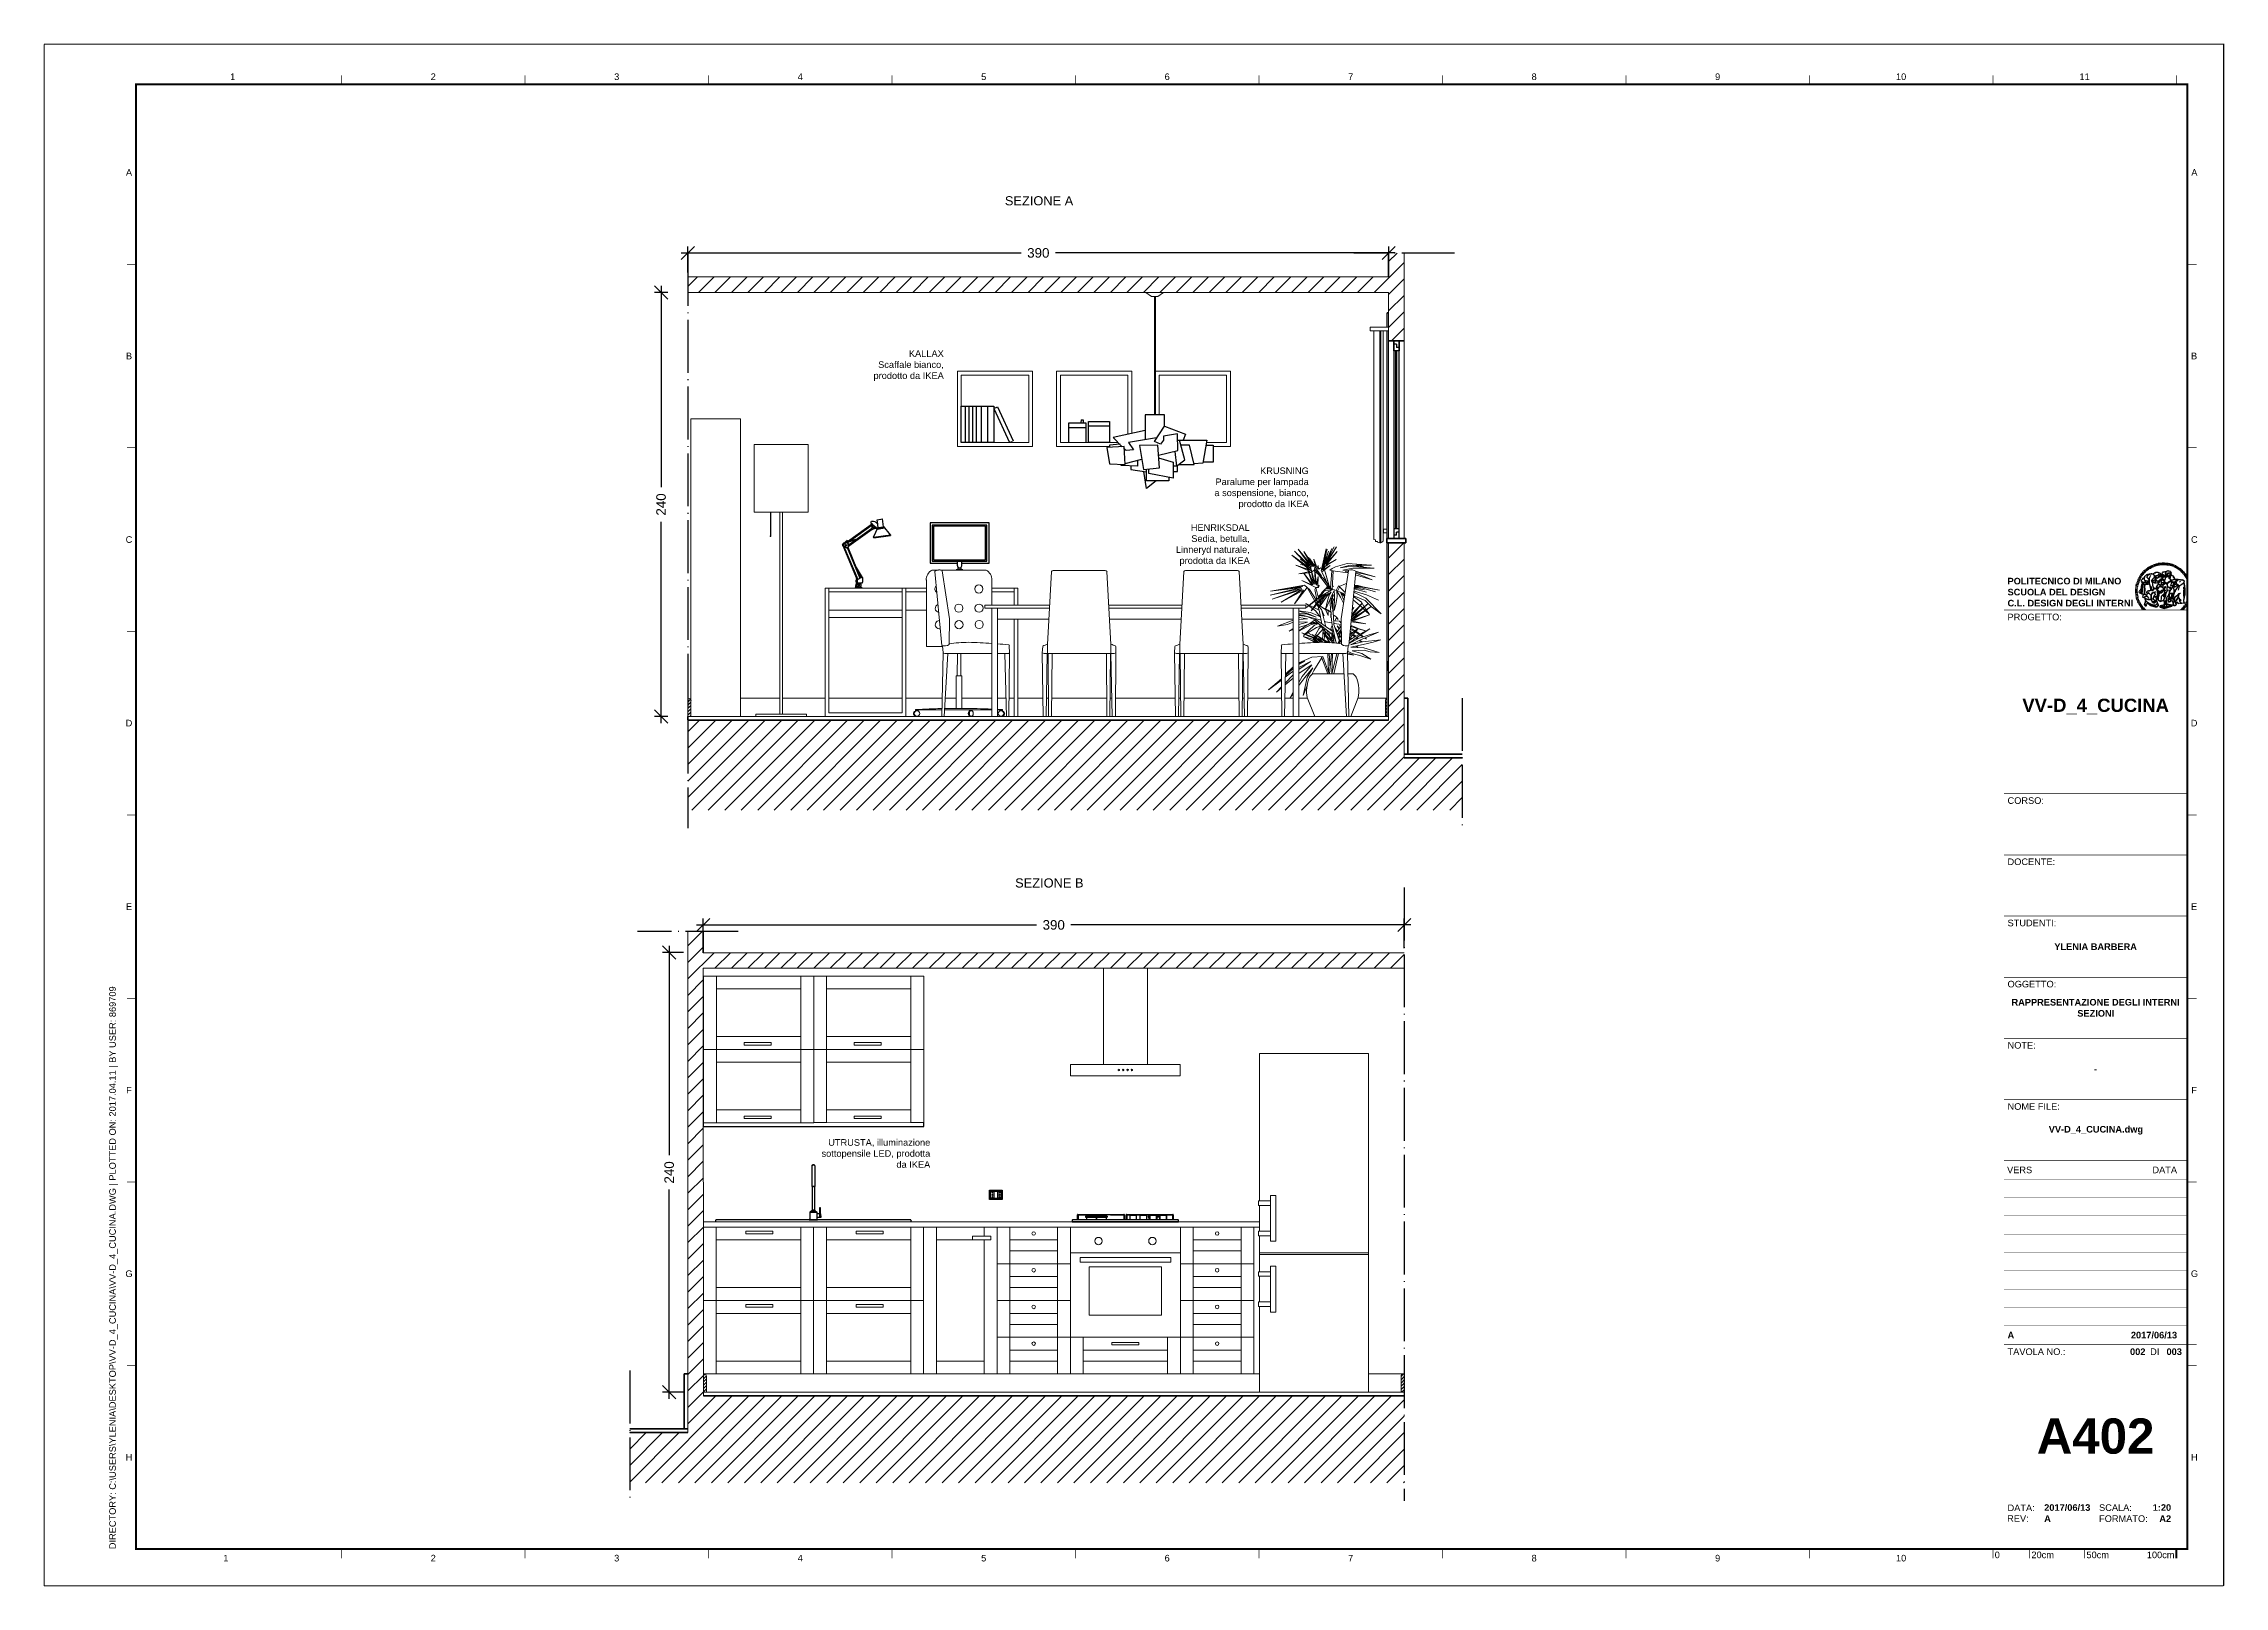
# Paper-space layout 'A403' of a CAD drawing. Header units: millimetres. Extents: x -1 to 593, y -1 to 419.
# The model-space entities are those that its viewports show. They can reach past a viewport. Long polylines and large blocks are cut down to what shows.
import ezdxf
from ezdxf.enums import TextEntityAlignment as Align

# ---------------------------------------------------------------- set-up
doc = ezdxf.new("R2010")
doc.units = ezdxf.units.MM
doc.set_wipeout_variables(frame=1)
doc.linetypes.add('ACAD_ISO04W100', pattern=[30, 24, -3, 0, -3])
for name, color, linetype, lineweight in [('A-ANNO-DIMS', 3, 'Continuous', 18), ('A-ANNO-TEXT', 3, 'Continuous', 18), ('A-DETL-MBND', 7, 'Continuous', 18), ('A-FURN', 6, 'Continuous', 18), ('A-LP-SEZIONI', 250, 'Continuous', 13), ('A-SECT A-MCUT', 7, 'Continuous', 35), ('A-SECT C-MCUT', 7, 'Continuous', 20), ('arredi', 4, 'Continuous', 20), ('battiscopa', 6, 'Continuous', 13), ('LAMPADA', 7, 'Continuous', 5)]:
    doc.layers.add(name, color=color, linetype=linetype, lineweight=lineweight)
for name, color, linetype in [('FINESTRE', 5, 'Continuous'), ('G-ANNO-LOGO', 3, 'Continuous'), ('G-ANNO-TEXT', 3, 'Continuous'), ('G-ANNO-TTLB', 3, 'Continuous'), ('QUOTE', 3, 'Continuous'), ('VITI E CERNIERE', 8, 'Continuous')]:
    doc.layers.add(name, color=color, linetype=linetype)
doc.layers.add('G-ANNO-NPLT', color=210, linetype='Continuous', plot=False)
doc.layers.get('LAMPADA').freeze()
doc.styles.add('ARIAL', font='arial.ttf')
doc.styles.add('ARIAL-BOLD', font='')
doc.styles.add('E-ARIAL', font='arial.ttf')
doc.styles.get("Standard").update_dxf_attribs({"font": 'arial.ttf'})
doc.styles.get('ARIAL-BOLD').set_extended_font_data('Arial', bold=True)
doc.dimstyles.new('TICK_36', dxfattribs={"dimtxt": 2.6, "dimasz": 3.6, "dimexe": 1.8, "dimexo": 1.2, "dimgap": 1.8, "dimtad": 0, "dimdec": 0, "dimzin": 0, "dimdsep": 46, "dimtxsty": 'ARIAL', "dimblk": 'OBLIQUE', "dimcen": 1.8, "dimdle": 1.8, "dimclrd": 256, "dimclrt": 256, "dimadec": 0, "dimazin": 0, "dimtfac": 1, "dimtdec": 0, "dimtmove": 1, "dimatfit": 3, "dimldrblk": 'OPEN90', "dimfxl": 1, "dimtfill": 1, "dimtolj": 1, "dimtzin": 0, "dimarcsym": 0})

psp = doc.layouts.new('A403')

# ---------------------------------------------------------------- texts
at = {"layer": 'A-FURN', "char_height": 2.5, "attachment_point": 1}
for s, insert in [('{\\C3;SEZIONE A}', (261.15, 377.86)), ('{\\C3;SEZIONE B}', (263.95, 192.03))]:
    psp.add_mtext_dynamic_manual_height_columns(s, width=94.1172, gutter_width=12.5, heights=[0], dxfattribs=dict(at, insert=insert))

msp = doc.modelspace()

# ---------------------------------------------------------------- blocks, each defined once
blk = doc.blocks.new('logoPolimi')
for p, q in [((-1.49, 1.84), (-1.36, 1.68)), ((-1.41, 1.91), (-1.28, 1.74)), ((-1.32, 1.97), (-1.2, 1.8)), ((-1.22, 2.03), (-1.11, 1.85)), ((-1.13, 2.09), (-1.03, 1.9)), ((-1.03, 2.14), (-0.94, 1.95)), ((-0.93, 2.18), (-0.84, 1.99)), ((-0.83, 2.22), (-0.75, 2.03)), ((-0.72, 2.26), (-0.66, 2.06)), ((-0.61, 2.29), (-0.56, 2.09)), ((-0.51, 2.32), (-0.46, 2.11)), ((-0.4, 2.34), (-0.36, 2.13)), ((-0.29, 2.35), (-0.26, 2.14)), ((-0.18, 2.36), (-0.16, 2.15)), ((-0.07, 2.37), (-0.06, 2.16)), ((0.04, 2.37), (0.04, 2.16)), ((0.15, 2.36), (0.14, 2.16)), ((0.26, 2.36), (0.24, 2.15)), ((0.37, 2.34), (0.34, 2.13)), ((0.48, 2.32), (0.44, 2.12)), ((0.59, 2.3), (0.54, 2.09)), ((0.69, 2.27), (0.63, 2.07)), ((0.8, 2.23), (0.73, 2.03)), ((0.9, 2.19), (0.82, 2)), ((1, 2.15), (0.91, 1.96)), ((1.1, 2.1), (1, 1.91)), ((1.2, 2.04), (1.09, 1.86)), ((1.29, 1.99), (1.18, 1.81)), ((1.38, 1.92), (1.26, 1.75)), ((1.47, 1.86), (1.34, 1.69)), ((-2.37, 0.12), (-2.16, 0.11)), ((-2.37, 0.01), (-2.16, 0.01)), ((-2.36, 0.23), (-2.15, 0.21)), ((-2.35, 0.34), (-2.14, 0.31)), ((-2.33, 0.45), (-2.12, 0.41)), ((-2.3, 0.55), (-2.1, 0.51)), ((-2.28, 0.66), (-2.07, 0.6)), ((-2.24, 0.77), (-2.04, 0.7)), ((-2.2, 0.87), (-2.01, 0.79)), ((-2.16, 0.97), (-1.97, 0.89)), ((-2.11, 1.07), (-1.93, 0.98)), ((-2.06, 1.17), (-1.88, 1.07)), ((-2.01, 1.26), (-1.83, 1.15)), ((-1.94, 1.36), (-1.77, 1.24)), ((-1.88, 1.45), (-1.71, 1.32)), ((-1.84, 0.03), (-1.82, 0.35)), ((-1.81, 1.53), (-1.65, 1.4)), ((-1.74, 1.61), (-1.58, 1.47)), ((-1.73, 0.59), (-1.73, 0.59)), ((-1.73, 0.59), (-1.73, 0.59)), ((-1.66, 1.69), (-1.51, 1.54)), ((-1.65, 0.57), (-1.65, 0.57)), ((-1.59, 1.12), (-1.59, 1.12)), ((-1.58, 1.77), (-1.44, 1.61)), ((-1.51, 0.55), (-1.51, 0.55)), ((-1.51, 0.55), (-1.51, 0.55)), ((-1.31, 0.79), (-1.21, 0.75)), ((-1.21, 0.75), (-1.31, 0.79)), ((-1.21, 0.75), (-1.31, 0.79)), ((-1.21, 0.75), (-1.21, 0.75)), ((-1.21, 0.75), (-1.21, 0.75)), ((-1.19, 0.76), (-1.19, 0.76)), ((-1.19, 0.76), (-1.19, 0.76)), ((-1.17, 0.99), (-1.18, 0.99)), ((-1.18, 0.99), (-1.17, 0.99)), ((-1.16, 0.57), (-1.16, 0.57)), ((-1.16, 0.57), (-1.16, 0.57)), ((-1.1, 0.01), (-0.99, 0.06)), ((-0.99, 0.06), (-1.1, 0.01)), ((-0.99, 0.06), (-1.1, 0.01)), ((-0.99, 0.06), (-0.99, 0.06)), ((-0.99, 0.06), (-0.99, 0.06)), ((-0.97, 0.79), (-0.98, 0.79)), ((-0.89, 0.84), (-0.97, 0.79)), ((-0.97, 0.79), (-0.89, 0.84)), ((-0.96, 1.41), (-0.96, 1.41)), ((-0.96, 1.41), (-0.96, 1.41)), ((-0.89, 0.84), (-0.82, 0.87)), ((-0.82, 0.87), (-0.89, 0.84)), ((-0.89, 0.84), (-0.82, 0.87)), ((-0.88, 0.83), (-0.89, 0.84)), ((-0.85, 1.39), (-0.85, 1.39)), ((-0.85, 1.39), (-0.85, 1.39)), ((-0.84, 0.14), (-0.84, 0.14)), ((-0.77, 1.08), (-0.78, 1.08)), ((-0.78, 1.08), (-0.77, 1.08)), ((-0.61, 1.12), (-0.77, 1.08)), ((-0.77, 1.08), (-0.61, 1.12)), ((-0.77, 1.08), (-0.61, 1.12)), ((-0.75, 1.3), (-0.76, 1.29)), ((-0.76, 1.29), (-0.75, 1.3)), ((-0.65, 0.99), (-0.7, 0.96)), ((-0.69, 0.18), (-0.68, 0.18)), ((-0.66, 0.93), (-0.66, 0.93)), ((-0.66, 0.93), (-0.64, 0.93)), ((-0.66, 0.93), (-0.66, 0.93)), ((-0.66, 0.93), (-0.66, 0.93)), ((-0.63, 1.01), (-0.63, 1.01)), ((-0.63, 1.01), (-0.62, 1.01)), ((-0.63, 0.66), (-0.63, 0.66)), ((-0.6, 1.12), (-0.61, 1.12)), ((-0.61, 1.12), (-0.6, 1.12)), ((-0.61, 1.12), (-0.6, 1.12)), ((-0.61, 0.86), (-0.57, 0.85)), ((-0.57, 0.85), (-0.61, 0.86)), ((-0.61, 0.86), (-0.57, 0.85)), ((-0.53, 1.08), (-0.6, 1.12)), ((-0.6, 1.12), (-0.6, 1.11)), ((-0.6, 1.12), (-0.53, 1.08)), ((-0.57, 0.8), (-0.59, 0.8)), ((-0.57, 0.85), (-0.53, 0.84)), ((-0.57, 0.85), (-0.57, 0.85)), ((-0.57, 0.85), (-0.57, 0.85)), ((-0.57, 0.85), (-0.53, 0.84)), ((-0.56, 0.29), (-0.49, 0.48)), ((-0.56, 0.14), (-0.56, 0.29)), ((-0.5, 0.11), (-0.56, 0.14)), ((-0.53, 0.84), (-0.51, 0.84)), ((-0.53, 0.84), (-0.51, 0.84)), ((-0.53, 0.84), (-0.53, 0.84)), ((-0.51, 0.11), (-0.51, 0.11)), ((-0.51, 0.11), (-0.51, 0.11)), ((-0.34, 0.33), (-0.5, 0.11)), ((-0.49, 0.48), (-0.41, 0.55)), ((-0.42, 0.8), (-0.47, 0.79)), ((-0.42, 0.8), (-0.47, 0.79)), ((-0.47, 0.79), (-0.45, 0.76)), ((-0.47, 0.79), (-0.45, 0.76)), ((-0.45, 1.14), (-0.42, 1.11)), ((-0.42, 1.26), (-0.36, 1.22)), ((-0.41, 0.55), (-0.34, 0.49)), ((-0.4, 1.37), (-0.38, 1.38)), ((-0.39, 1.37), (-0.4, 1.37)), ((-0.35, 1.33), (-0.4, 1.37)), ((-0.39, 1.24), (-0.4, 1.23)), ((-0.38, 1.14), (-0.38, 1.14)), ((-0.34, 0.49), (-0.09, 0.48)), ((-0.16, 0.32), (-0.34, 0.33)), ((-0.14, 0.32), (-0.31, 0.34)), ((-0.28, 1.3), (-0.29, 1.3)), ((-0.28, 1.3), (-0.28, 1.3)), ((-0.16, 1.24), (-0.16, 1.25)), ((-0.16, 1.25), (-0.16, 1.25)), ((-0.16, 0.49), (-0.14, 0.64)), ((-0.06, 0.27), (-0.16, 0.32)), ((-0.1, 0.88), (-0.09, 0.87)), ((-0.08, 1.37), (-0.08, 1.38)), ((-0.08, 1.23), (-0.05, 1.21)), ((-0.05, 1.21), (-0.08, 1.23)), ((-0.08, 1.23), (-0.05, 1.21)), ((-0.03, 0.26), (-0.06, 0.27)), ((-0.05, 1.21), (-0.04, 1.21)), ((-0.04, 1.21), (-0.05, 1.21)), ((-0.04, 1.21), (-0.04, 1.21)), ((-0.04, 1.21), (-0.04, 1.21)), ((-0.04, 0.48), (-0.03, 0.26)), ((0.03, 1.15), (0.03, 1.15)), ((0.03, 0.66), (0.03, 0.67)), ((0.07, 0.58), (0.07, 0.57)), ((0.1, 1.18), (0.1, 1.18)), ((0.1, 0.84), (0.1, 0.84)), ((0.13, 1.32), (0.17, 1.19)), ((0.14, 0.71), (0.34, 0.65)), ((0.31, 0.56), (0.17, 0.63)), ((0.27, 1.61), (0.27, 1.61)), ((0.27, 1.61), (0.27, 1.61)), ((0.27, 1.61), (0.27, 1.61)), ((0.29, 1.29), (0.29, 1.29)), ((0.29, 1.29), (0.29, 1.29)), ((0.29, 1.29), (0.29, 1.29)), ((0.29, 1.29), (0.29, 1.29)), ((0.33, 0.49), (0.34, 0.49)), ((0.33, 0.03), (0.35, 0.03)), ((0.33, 0.03), (0.35, 0.03)), ((0.34, 0.65), (0.34, 0.64)), ((0.35, 0.03), (0.57, 0.06)), ((0.35, 0.03), (0.57, 0.06)), ((0.35, 0.03), (0.35, 0.03)), ((0.35, 0.03), (0.35, 0.03)), ((0.38, 1.36), (0.37, 1.35)), ((0.38, 0.34), (0.37, 0.34)), ((0.38, 0.34), (0.38, 0.34)), ((0.43, 0.67), (0.39, 0.64)), ((0.49, 1.05), (0.51, 1.13)), ((0.51, 1.13), (0.49, 1.05)), ((0.49, 1.05), (0.51, 1.13)), ((0.51, 1.31), (0.5, 1.29)), ((0.51, 1.13), (0.52, 1.23)), ((0.52, 1.23), (0.51, 1.23)), ((0.51, 1.23), (0.52, 1.23)), ((0.52, 1.23), (0.51, 1.13)), ((0.51, 1.13), (0.52, 1.23)), ((0.52, 1.24), (0.6, 1.37)), ((0.52, 1.23), (0.6, 1.36)), ((0.6, 1.36), (0.52, 1.23)), ((0.52, 1.23), (0.52, 1.23)), ((0.52, 1.23), (0.52, 1.24)), ((0.52, 1.23), (0.52, 1.23)), ((0.55, 1.07), (0.53, 1.06)), ((0.53, 1.04), (0.53, 1.06)), ((0.53, 1.05), (0.53, 1.04)), ((0.54, 0.3), (0.63, 0.32)), ((0.54, -0.08), (0.61, 0.06)), ((0.61, 0.06), (0.54, -0.08)), ((0.54, -0.08), (0.61, 0.06)), ((0.56, 0.19), (0.59, 0.21)), ((0.57, 1.07), (0.57, 1.07)), ((0.57, 1.07), (0.57, 1.07)), ((0.57, 1.07), (0.57, 1.07)), ((0.57, 1.07), (0.57, 1.07)), ((0.57, 1.07), (0.57, 1.07)), ((0.57, 1.07), (0.57, 1.07)), ((0.57, 1.07), (0.57, 1.07)), ((0.58, 0.3), (0.59, 0.29)), ((0.59, 0.78), (0.59, 0.79)), ((0.59, 0.79), (0.59, 0.79)), ((0.59, 0.79), (0.59, 0.79)), ((0.59, 0.79), (0.59, 0.78)), ((0.61, 0.06), (0.6, 0.07)), ((0.6, 0.07), (0.61, 0.06)), ((0.61, 0.06), (0.61, 0.07)), ((0.62, 0.21), (0.65, 0.22)), ((0.64, 1.37), (0.65, 1.37)), ((0.69, 0.86), (0.68, 0.86)), ((0.68, 0.86), (0.69, 0.86)), ((0.68, 0.76), (0.68, 0.76)), ((0.76, 0.26), (0.76, 0.26)), ((0.82, 0.35), (0.84, 0.36)), ((0.82, 0.35), (0.82, 0.35)), ((0.84, 0.36), (0.84, 0.37)), ((0.85, 0.34), (1.05, 0.35)), ((0.93, 1.05), (0.93, 1.05)), ((0.93, 1.05), (0.93, 1.05)), ((0.93, 1.05), (0.93, 1.04)), ((0.93, 1.05), (0.93, 1.05)), ((0.97, 0.66), (0.96, 0.66)), ((1.01, 0.97), (0.98, 0.96)), ((1.17, 0.96), (1.17, 0.95)), ((1.17, 0.95), (1.17, 0.95)), ((1.34, 0.37), (1.26, 0.04)), ((1.27, 0.37), (1.27, 0.38)), ((1.28, 0.95), (1.28, 0.95)), ((1.37, 0.73), (1.46, 0.81)), ((1.41, 0.4), (1.41, 0.41)), ((1.56, 1.79), (1.42, 1.63)), ((1.64, 1.71), (1.49, 1.56)), ((1.49, 0.9), (1.57, 0.92)), ((1.72, 1.63), (1.56, 1.49)), ((1.67, 0.6), (1.57, 0.53)), ((1.79, 1.55), (1.63, 1.41)), ((1.86, 1.47), (1.7, 1.34)), ((1.93, 1.38), (1.76, 1.26)), ((1.99, 1.29), (1.81, 1.17)), ((2.05, 1.19), (1.87, 1.09)), ((2.1, 1.1), (1.92, 1)), ((2.15, 1), (1.96, 0.91)), ((2.19, 0.9), (2, 0.82)), ((2.23, 0.79), (2.04, 0.72)), ((2.27, 0.69), (2.07, 0.63)), ((2.3, 0.58), (2.09, 0.53)), ((2.32, 0.47), (2.12, 0.43)), ((2.34, 0.37), (2.13, 0.33)), ((2.36, 0.26), (2.15, 0.23)), ((2.37, 0.15), (2.16, 0.13)), ((2.37, 0.04), (2.16, 0.03)), ((-2.37, -0.1), (-2.16, -0.09)), ((-2.36, -0.21), (-2.15, -0.19)), ((-2.35, -0.32), (-2.14, -0.29)), ((-2.33, -0.43), (-2.12, -0.39)), ((-2.31, -0.54), (-2.1, -0.49)), ((-2.28, -0.65), (-2.08, -0.59)), ((-2.25, -0.75), (-2.05, -0.69)), ((-2.21, -0.86), (-2.02, -0.78)), ((-2.17, -0.96), (-1.98, -0.87)), ((-2.12, -1.06), (-1.93, -0.96)), ((-2.07, -1.16), (-1.89, -1.05)), ((-2.04, -0.15), (-1.97, -0.2)), ((-2.01, -1.25), (-1.84, -1.14)), ((-1.95, -1.34), (-1.78, -1.22)), ((-1.89, -1.43), (-1.72, -1.31)), ((-1.82, -1.52), (-1.66, -1.38)), ((-1.75, -1.6), (-1.59, -1.46)), ((-1.67, -1.68), (-1.52, -1.53)), ((-1.58, -0.12), (-1.6, -0.18)), ((-1.6, -0.18), (-1.58, -0.28)), ((-1.57, -0.54), (-1.59, -0.54)), ((-1.59, -0.54), (-1.59, -0.54)), ((-1.59, -1.76), (-1.45, -1.6)), ((-1.56, -0.32), (-1.56, -0.31)), ((-1.56, -0.31), (-1.56, -0.31)), ((-1.53, -0.65), (-1.53, -0.65)), ((-1.53, -0.65), (-1.53, -0.65)), ((-1.51, -1.83), (-1.37, -1.67)), ((-1.48, -0.86), (-1.48, -0.85)), ((-1.42, -0.37), (-1.42, -0.37)), ((-1.42, -1.9), (-1.29, -1.73)), ((-1.38, -0.46), (-1.38, -0.46)), ((-1.33, -1.96), (-1.21, -1.79)), ((-1.31, -0.24), (-1.31, -0.23)), ((-1.31, -0.23), (-1.31, -0.24)), ((-1.23, -0.19), (-1.23, -0.19)), ((-1.23, -0.19), (-1.23, -0.19)), ((-1.23, -0.19), (-1.23, -0.19)), ((-1.23, -0.19), (-1.23, -0.19)), ((-1.01, -0.39), (-1.02, -0.39)), ((-1.02, -0.39), (-1.01, -0.39)), ((-1.02, -0.7), (-1.02, -0.7)), ((-1.02, -0.7), (-1.02, -0.7)), ((-1.02, -0.7), (-1.02, -0.7)), ((-0.79, -0.51), (-0.83, -0.58)), ((-0.83, -0.58), (-0.79, -0.51)), ((-0.83, -0.58), (-0.79, -0.51)), ((-0.78, -1.05), (-0.83, -0.94)), ((-0.83, -0.94), (-0.78, -1.05)), ((-0.83, -0.94), (-0.83, -0.94)), ((-0.83, -0.94), (-0.78, -1.05)), ((-0.82, -1.23), (-0.82, -1.23)), ((-0.82, -1.23), (-0.77, -1.23)), ((-0.77, -1.23), (-0.82, -1.23)), ((-0.82, -1.23), (-0.82, -1.23)), ((-0.77, -1.23), (-0.82, -1.23)), ((-0.75, -0.96), (-0.8, -0.89)), ((-0.8, -0.89), (-0.79, -0.92)), ((-0.79, -0.92), (-0.8, -0.89)), ((-0.8, -0.89), (-0.75, -0.96)), ((-0.79, -0.92), (-0.8, -0.89)), ((-0.8, -0.89), (-0.8, -0.89)), ((-0.8, -0.89), (-0.75, -0.96)), ((-0.79, -0.92), (-0.78, -0.95)), ((-0.78, -0.95), (-0.79, -0.92)), ((-0.78, -0.95), (-0.79, -0.92)), ((-0.77, -0.49), (-0.78, -0.48)), ((-0.78, -0.48), (-0.77, -0.49)), ((-0.78, -0.95), (-0.76, -1)), ((-0.76, -1), (-0.78, -0.95)), ((-0.76, -1), (-0.78, -0.95)), ((-0.71, -0.89), (-0.75, -0.87)), ((-0.75, -0.87), (-0.71, -0.89)), ((-0.75, -0.87), (-0.71, -0.89)), ((-0.72, -1.01), (-0.75, -0.96)), ((-0.75, -0.96), (-0.72, -1.01)), ((-0.75, -0.96), (-0.72, -1.01)), ((-0.64, -0.93), (-0.71, -0.89)), ((-0.71, -0.89), (-0.64, -0.93)), ((-0.71, -0.89), (-0.64, -0.93)), ((-0.66, -0.53), (-0.66, -0.53)), ((-0.66, -0.53), (-0.66, -0.53)), ((-0.66, -0.53), (-0.66, -0.53)), ((-0.39, -0.81), (-0.51, -0.69)), ((-0.51, -1.04), (-0.5, -1.04)), ((-0.48, -0.42), (-0.48, -0.42)), ((-0.48, -0.42), (-0.48, -0.42)), ((-0.48, -0.42), (-0.48, -0.42)), ((-0.41, -0.51), (-0.41, -0.51)), ((-0.38, -0.05), (-0.39, -0.12)), ((-0.39, -0.12), (-0.37, -0.1)), ((-0.35, -0.14), (-0.37, -0.08)), ((-0.37, -0.09), (-0.37, -0.09)), ((-0.33, -0.12), (-0.35, -0.14)), ((-0.32, -0.14), (-0.35, -0.14)), ((-0.35, -0.18), (-0.34, -0.22)), ((-0.34, -0.08), (-0.29, -0.16)), ((-0.34, -0.22), (-0.34, -0.22)), ((-0.27, -0.17), (-0.32, -0.14)), ((-0.25, -0.91), (-0.26, -0.9)), ((-0.26, -1.29), (0.1, -1.2)), ((0.1, -1.2), (-0.26, -1.29)), ((0.08, -1.4), (-0.26, -1.29)), ((-0.26, -1.29), (0.08, -1.4)), ((-0.26, -1.38), (-0.26, -1.29)), ((-0.26, -1.29), (-0.26, -1.29)), ((-0.26, -1.29), (-0.26, -1.38)), ((-0.26, -1.29), (0.08, -1.4)), ((-0.26, -1.29), (-0.26, -1.29)), ((0.08, -1.49), (-0.26, -1.38)), ((-0.26, -1.38), (0.09, -1.49)), ((-0.14, -0.15), (-0.16, -0.13)), ((-0.11, -0.04), (-0.12, -0.05)), ((-0.04, -0.41), (-0.01, -0.44)), ((-0.01, -0.44), (-0.04, -0.41)), ((-0.04, -0.41), (-0.01, -0.44)), ((0.07, -0.84), (0.07, -0.84)), ((0.07, -0.84), (0.07, -0.84)), ((0.1, -1.2), (0.08, -1.32)), ((0.08, -1.32), (0.13, -1.2)), ((0.08, -1.4), (0.72, -1.22)), ((0.72, -1.22), (0.08, -1.4)), ((0.08, -1.4), (0.72, -1.22)), ((0.72, -1.31), (0.08, -1.49)), ((0.08, -1.44), (0.08, -1.4)), ((0.08, -1.4), (0.08, -1.44)), ((0.08, -1.4), (0.08, -1.49)), ((0.08, -1.49), (0.08, -1.44)), ((0.08, -1.44), (0.08, -1.44)), ((0.08, -1.44), (0.08, -1.45)), ((0.08, -1.45), (0.08, -1.46)), ((0.08, -1.46), (0.08, -1.49)), ((0.1, -1.01), (0.09, -0.86)), ((0.1, -1.01), (0.09, -0.86)), ((0.09, -1.49), (0.72, -1.31)), ((0.1, -1.2), (0.12, -1.04)), ((0.12, -1.04), (0.1, -1.2)), ((0.13, -1.2), (0.1, -1.2)), ((0.1, -1.2), (0.13, -1.2)), ((0.13, -1.2), (0.1, -1.2)), ((0.1, -1.2), (0.1, -1.2)), ((0.11, -0.44), (0.11, -0.44)), ((0.11, -0.44), (0.11, -0.44)), ((0.12, -0.21), (0.12, -0.21)), ((0.12, -0.21), (0.12, -0.21)), ((0.12, -0.21), (0.12, -0.21)), ((0.12, -0.21), (0.12, -0.21)), ((0.12, -0.21), (0.12, -0.21)), ((0.12, -0.21), (0.12, -0.21)), ((0.12, -0.21), (0.12, -0.21)), ((0.12, -0.21), (0.12, -0.21)), ((0.12, -0.21), (0.12, -0.21)), ((0.12, -0.21), (0.12, -0.21)), ((0.12, -0.21), (0.12, -0.21)), ((0.12, -0.21), (0.12, -0.21)), ((0.12, -0.21), (0.12, -0.21)), ((0.12, -0.56), (0.14, -0.53)), ((0.14, -0.53), (0.12, -0.56)), ((0.12, -0.56), (0.14, -0.53)), ((0.12, -1.04), (0.12, -1.04)), ((0.12, -1.04), (0.12, -1.04)), ((0.12, -1.04), (0.12, -1.04)), ((0.21, -0.99), (0.13, -1.2)), ((0.13, -1.2), (0.21, -0.99)), ((0.36, -1.14), (0.13, -1.2)), ((0.13, -1.2), (0.26, -1.17)), ((0.14, -0.53), (0.16, -0.49)), ((0.16, -0.49), (0.14, -0.53)), ((0.14, -0.53), (0.16, -0.49)), ((0.16, -0.49), (0.16, -0.49)), ((0.16, -0.49), (0.16, -0.49)), ((0.28, -1.19), (0.21, -0.99)), ((0.21, -0.99), (0.31, -1.27)), ((0.24, -0.17), (0.24, -0.16)), ((0.24, -0.16), (0.24, -0.17)), ((0.25, -0.84), (0.25, -0.88)), ((0.25, -0.88), (0.25, -0.84)), ((0.25, -0.88), (0.25, -0.84)), ((0.25, -0.88), (0.29, -1.17)), ((0.26, -0.88), (0.25, -0.88)), ((0.31, -1.27), (0.25, -0.88)), ((0.26, -1.17), (0.28, -1.16)), ((0.28, -1.16), (0.36, -1.14)), ((0.29, -1.17), (0.28, -1.19)), ((0.36, -1.14), (0.72, -1.22)), ((0.72, -1.22), (0.36, -1.14)), ((0.49, -0.31), (0.49, -0.31)), ((0.49, -0.31), (0.49, -0.31)), ((0.5, -0.27), (0.5, -0.27)), ((0.51, -0.27), (0.51, -0.27)), ((0.72, -0.81), (0.75, -0.89)), ((0.72, -1.22), (0.72, -1.31)), ((0.72, -1.31), (0.72, -1.22)), ((0.74, -0.23), (0.74, -0.23)), ((0.74, -0.23), (0.75, -0.24)), ((0.75, -0.23), (0.75, -0.23)), ((0.86, -0.25), (0.82, -0.34)), ((0.87, -0.22), (0.86, -0.23)), ((0.87, -0.22), (0.86, -0.25)), ((0.96, -0.58), (0.96, -0.57)), ((1.05, -1.05), (1.04, -1.05)), ((1.28, -2), (1.17, -1.82)), ((1.37, -1.93), (1.25, -1.76)), ((1.31, -0.27), (1.3, -0.26)), ((1.3, -0.26), (1.3, -0.26)), ((1.3, -0.26), (1.3, -0.26)), ((1.3, -0.26), (1.31, -0.27)), ((1.3, -0.26), (1.3, -0.26)), ((1.46, -1.87), (1.33, -1.7)), ((1.54, -1.8), (1.41, -1.64)), ((1.63, -1.72), (1.48, -1.57)), ((1.71, -1.65), (1.55, -1.5)), ((1.78, -1.57), (1.62, -1.43)), ((1.85, -1.48), (1.69, -1.35)), ((1.92, -1.39), (1.75, -1.27)), ((1.98, -1.3), (1.81, -1.19)), ((2.04, -1.21), (1.86, -1.1)), ((2.09, -1.11), (1.91, -1.01)), ((2.14, -1.01), (1.95, -0.92)), ((2.19, -0.91), (1.99, -0.83)), ((2.23, -0.81), (2.03, -0.74)), ((2.26, -0.7), (2.06, -0.64)), ((2.29, -0.6), (2.09, -0.55)), ((2.32, -0.49), (2.11, -0.45)), ((2.34, -0.38), (2.13, -0.35)), ((2.35, -0.27), (2.15, -0.25)), ((2.37, -0.08), (2.16, -0.07)), ((2.36, -0.16), (2.16, -0.15)), ((-1.24, -2.02), (-1.13, -1.84)), ((-1.14, -2.08), (-1.04, -1.89)), ((-1.04, -2.13), (-0.95, -1.94)), ((-0.94, -2.18), (-0.86, -1.98)), ((-0.84, -2.22), (-0.77, -2.02)), ((-0.74, -2.25), (-0.67, -2.05)), ((-0.63, -2.29), (-0.57, -2.08)), ((-0.52, -2.31), (-0.48, -2.11)), ((-0.42, -2.33), (-0.38, -2.13)), ((-0.31, -2.35), (-0.28, -2.14)), ((-0.2, -2.36), (-0.18, -2.15)), ((-0.09, -2.37), (-0.08, -2.16)), ((0.03, -2.37), (0.02, -2.16)), ((0.14, -2.37), (0.12, -2.16)), ((0.25, -2.36), (0.22, -2.15)), ((0.35, -2.34), (0.32, -2.14)), ((0.46, -2.32), (0.42, -2.12)), ((0.57, -2.3), (0.52, -2.1)), ((0.68, -2.27), (0.62, -2.07)), ((0.78, -2.24), (0.71, -2.04)), ((0.89, -2.2), (0.81, -2)), ((0.99, -2.15), (0.9, -1.96)), ((1.09, -2.11), (0.99, -1.92)), ((1.19, -2.05), (1.08, -1.87))]:
    blk.add_line(p, q)
for points in [[(-1.9, 0.12), (-1.94, 0.02), (-2.05, -0.09), (-2.05, -0.09)], [(-1.86, 0.38), (-1.86, 0.38), (-1.87, 0.19), (-1.9, 0.12)], [(-1.76, 0.6), (-1.76, 0.6), (-1.84, 0.57), (-1.86, 0.38)], [(-1.86, -0.04), (-1.84, 0.02), (-1.84, 0.03), (-1.84, 0.03)], [(-1.82, 0.78), (-1.83, 0.8), (-1.85, 0.86), (-1.83, 0.88)], [(-1.82, 0.78), (-1.83, 0.8), (-1.85, 0.86), (-1.83, 0.88)], [(-1.83, 0.88), (-1.81, 0.9), (-1.76, 0.96), (-1.76, 0.96)], [(-1.83, 0.88), (-1.81, 0.9), (-1.76, 0.96), (-1.76, 0.96)], [(-1.76, 0.6), (-1.83, 0.7), (-1.78, 0.74), (-1.78, 0.74)], [(-1.78, 0.74), (-1.79, 0.74), (-1.83, 0.7), (-1.76, 0.6)], [(-1.78, 0.74), (-1.8, 0.76), (-1.81, 0.78), (-1.82, 0.78)], [(-1.78, 0.74), (-1.8, 0.76), (-1.81, 0.78), (-1.82, 0.78)], [(-1.82, 0.35), (-1.81, 0.5), (-1.73, 0.59), (-1.73, 0.59)], [(-1.82, -0.19), (-1.73, -0.07), (-1.75, 0.14), (-1.75, 0.3)], [(-1.75, 0.33), (-1.75, 0.17), (-1.73, -0.05), (-1.8, -0.17)], [(-1.78, 0.74), (-1.75, 0.72), (-1.72, 0.69), (-1.68, 0.7)], [(-1.68, 0.7), (-1.72, 0.69), (-1.75, 0.72), (-1.78, 0.74)], [(-1.68, 0.7), (-1.72, 0.69), (-1.75, 0.72), (-1.78, 0.74)], [(-1.78, 0.74), (-1.78, 0.74), (-1.78, 0.74), (-1.78, 0.74)], [(-1.76, 0.96), (-1.68, 1.1), (-1.59, 1.12), (-1.59, 1.12)], [(-1.76, 0.96), (-1.68, 1.1), (-1.6, 1.12), (-1.6, 1.12)], [(-1.73, 0.59), (-1.74, 0.59), (-1.75, 0.6), (-1.76, 0.6)], [(-1.73, 0.59), (-1.74, 0.59), (-1.75, 0.6), (-1.76, 0.6)], [(-1.75, 0.3), (-1.76, 0.47), (-1.65, 0.57), (-1.65, 0.57)], [(-1.65, 0.57), (-1.65, 0.57), (-1.76, 0.5), (-1.75, 0.33)], [(-1.65, 0.57), (-1.68, 0.58), (-1.7, 0.58), (-1.73, 0.59)], [(-1.65, 0.57), (-1.68, 0.58), (-1.7, 0.58), (-1.73, 0.59)], [(-1.5, 0.71), (-1.53, 0.74), (-1.61, 0.71), (-1.68, 0.7)], [(-1.68, 0.7), (-1.61, 0.71), (-1.53, 0.73), (-1.5, 0.71)], [(-1.5, 0.71), (-1.53, 0.73), (-1.61, 0.71), (-1.68, 0.7)], [(-1.51, 0.55), (-1.56, 0.56), (-1.61, 0.56), (-1.65, 0.57)], [(-1.65, 0.57), (-1.61, 0.56), (-1.56, 0.56), (-1.51, 0.55)], [(-1.51, 0.55), (-1.56, 0.56), (-1.61, 0.56), (-1.65, 0.57)], [(-1.59, 1.12), (-1.6, 1.06), (-1.61, 0.99), (-1.61, 0.97)], [(-1.61, 0.97), (-1.61, 0.99), (-1.6, 1.06), (-1.59, 1.12)], [(-1.61, 0.97), (-1.61, 0.99), (-1.6, 1.06), (-1.59, 1.12)], [(-1.61, 0.97), (-1.61, 0.95), (-1.56, 0.88), (-1.54, 0.87)], [(-1.54, 0.87), (-1.56, 0.88), (-1.61, 0.95), (-1.61, 0.97)], [(-1.54, 0.87), (-1.56, 0.88), (-1.61, 0.96), (-1.61, 0.97)], [(-1.59, 1.12), (-1.59, 1.13), (-1.59, 1.15), (-1.58, 1.16)], [(-1.59, 1.12), (-1.59, 1.13), (-1.59, 1.15), (-1.58, 1.16)], [(-1.58, 1.16), (-1.57, 1.21), (-1.52, 1.23), (-1.49, 1.25)], [(-1.58, 1.16), (-1.57, 1.21), (-1.52, 1.23), (-1.49, 1.25)], [(-1.58, 0.36), (-1.58, 0.48), (-1.51, 0.55), (-1.51, 0.55)], [(-1.51, 0.55), (-1.51, 0.55), (-1.58, 0.48), (-1.58, 0.36)], [(-1.51, 0.55), (-1.51, 0.55), (-1.58, 0.48), (-1.58, 0.36)], [(-1.55, 0.04), (-1.55, 0.08), (-1.58, 0.25), (-1.58, 0.36)], [(-1.58, 0.36), (-1.58, 0.25), (-1.55, 0.08), (-1.55, 0.04)], [(-1.58, 0.36), (-1.58, 0.25), (-1.55, 0.08), (-1.55, 0.04)], [(-1.58, -0.12), (-1.57, -0.06), (-1.55, 0.02), (-1.55, 0.04)], [(-1.55, 0.04), (-1.55, 0.02), (-1.57, -0.06), (-1.58, -0.12)], [(-1.55, 0.04), (-1.55, 0.02), (-1.56, -0.04), (-1.57, -0.1)], [(-1.54, 0.87), (-1.52, 0.85), (-1.47, 0.83), (-1.44, 0.83)], [(-1.44, 0.83), (-1.47, 0.83), (-1.52, 0.85), (-1.54, 0.87)], [(-1.45, 0.83), (-1.47, 0.83), (-1.52, 0.85), (-1.54, 0.87)], [(-1.51, 0.55), (-1.33, 0.54), (-1.16, 0.57), (-1.16, 0.57)], [(-1.16, 0.57), (-1.16, 0.57), (-1.33, 0.54), (-1.51, 0.55)], [(-1.16, 0.57), (-1.16, 0.57), (-1.33, 0.54), (-1.51, 0.55)], [(-1.5, 0.71), (-1.46, 0.68), (-1.4, 0.62), (-1.33, 0.66)], [(-1.33, 0.66), (-1.4, 0.62), (-1.46, 0.68), (-1.5, 0.71)], [(-1.33, 0.66), (-1.4, 0.62), (-1.46, 0.68), (-1.5, 0.71)], [(-1.49, 1.25), (-1.46, 1.26), (-1.42, 1.33), (-1.39, 1.36)], [(-1.49, 1.25), (-1.46, 1.27), (-1.43, 1.34), (-1.39, 1.36)], [(-1.31, 0.79), (-1.33, 0.79), (-1.42, 0.83), (-1.45, 0.83)], [(-1.44, 0.83), (-1.42, 0.83), (-1.33, 0.79), (-1.31, 0.79)], [(-1.31, 0.79), (-1.33, 0.79), (-1.42, 0.83), (-1.44, 0.83)], [(-1.35, 1.1), (-1.4, 1.17), (-1.36, 1.23), (-1.29, 1.31)], [(-1.29, 1.31), (-1.36, 1.23), (-1.4, 1.17), (-1.35, 1.1)], [(-1.35, 1.1), (-1.4, 1.17), (-1.36, 1.23), (-1.29, 1.31)], [(-1.39, 1.36), (-1.35, 1.38), (-1.26, 1.4), (-1.19, 1.41)], [(-1.39, 1.36), (-1.35, 1.38), (-1.26, 1.4), (-1.19, 1.41)], [(-1.18, 0.99), (-1.24, 0.97), (-1.3, 1.03), (-1.35, 1.1)], [(-1.35, 1.1), (-1.3, 1.03), (-1.24, 0.97), (-1.18, 0.99)], [(-1.18, 1), (-1.24, 0.97), (-1.3, 1.03), (-1.35, 1.1)], [(-1.33, 0.66), (-1.28, 0.7), (-1.23, 0.73), (-1.21, 0.75)], [(-1.21, 0.75), (-1.23, 0.73), (-1.28, 0.7), (-1.33, 0.66)], [(-1.21, 0.75), (-1.23, 0.73), (-1.28, 0.7), (-1.33, 0.66)], [(-1.29, 1.31), (-1.22, 1.39), (-1.01, 1.41), (-0.96, 1.41)], [(-0.96, 1.41), (-1.01, 1.41), (-1.22, 1.39), (-1.29, 1.31)], [(-1.29, 1.31), (-1.22, 1.39), (-1.01, 1.41), (-0.96, 1.41)], [(-1.24, -0.02), (-1.21, -0.01), (-1.1, 0.01), (-1.1, 0.01)], [(-1.1, 0.01), (-1.1, 0.01), (-1.21, -0.01), (-1.24, -0.02)], [(-1.1, 0.01), (-1.1, 0.01), (-1.21, -0.01), (-1.24, -0.02)], [(-1.21, 0.75), (-1.2, 0.75), (-1.19, 0.76), (-1.19, 0.76)], [(-1.19, 0.76), (-1.19, 0.76), (-1.2, 0.75), (-1.21, 0.75)], [(-1.19, 0.76), (-1.19, 0.76), (-1.2, 0.76), (-1.21, 0.75)], [(-1.19, 1.41), (-1.11, 1.43), (-0.97, 1.41), (-0.97, 1.41)], [(-1.19, 1.41), (-1.12, 1.43), (-0.98, 1.41), (-0.98, 1.41)], [(-1.19, 0.76), (-1.19, 0.77), (-1.18, 0.78), (-1.18, 0.79)], [(-1.18, 0.79), (-1.18, 0.78), (-1.19, 0.77), (-1.19, 0.76)], [(-1.19, 0.76), (-1.19, 0.77), (-1.19, 0.78), (-1.18, 0.79)], [(-1.18, 0.68), (-1.18, 0.68), (-1.19, 0.71), (-1.19, 0.76)], [(-1.19, 0.76), (-1.19, 0.71), (-1.18, 0.68), (-1.18, 0.68)], [(-1.18, 0.68), (-1.18, 0.68), (-1.19, 0.71), (-1.19, 0.76)], [(-1.18, 0.97), (-1.18, 0.97), (-1.18, 0.98), (-1.17, 0.99)], [(-1.17, 0.99), (-1.18, 0.98), (-1.18, 0.97), (-1.18, 0.97)], [(-1.18, 0.97), (-1.18, 0.97), (-1.18, 0.98), (-1.17, 0.99)], [(-1.18, 0.79), (-1.17, 0.86), (-1.18, 0.95), (-1.18, 0.97)], [(-1.18, 0.97), (-1.18, 0.95), (-1.17, 0.86), (-1.18, 0.79)], [(-1.18, 0.79), (-1.17, 0.86), (-1.18, 0.95), (-1.18, 0.97)], [(-1.16, 0.57), (-1.17, 0.6), (-1.18, 0.64), (-1.18, 0.68)], [(-1.18, 0.68), (-1.18, 0.64), (-1.17, 0.6), (-1.16, 0.57)], [(-1.16, 0.57), (-1.17, 0.6), (-1.18, 0.64), (-1.18, 0.68)], [(-1.17, 0.99), (-1.17, 1.03), (-1.16, 1.09), (-1.14, 1.13)], [(-1.09, 0.42), (-1.1, 0.44), (-1.14, 0.48), (-1.16, 0.57)], [(-1.16, 0.57), (-1.14, 0.48), (-1.1, 0.44), (-1.09, 0.42)], [(-1.09, 0.42), (-1.1, 0.44), (-1.14, 0.48), (-1.16, 0.57)], [(-1.14, 1.13), (-1.12, 1.18), (-1.05, 1.31), (-1.05, 1.31)], [(-1.12, 0.46), (-1.12, 0.46), (-1.13, 0.38), (-1.11, 0.26)], [(-1.11, 0.26), (-1.08, 0.14), (-1.05, 0.03), (-1.05, 0.03)], [(-1.02, 0.32), (-1.02, 0.32), (-1.08, 0.4), (-1.09, 0.42)], [(-1.09, 0.42), (-1.08, 0.4), (-1.02, 0.32), (-1.02, 0.32)], [(-1.02, 0.32), (-1.02, 0.32), (-1.08, 0.4), (-1.09, 0.42)], [(-0.98, 0.2), (-0.98, 0.21), (-1.02, 0.32), (-1.02, 0.32)], [(-1.02, 0.32), (-1.02, 0.32), (-0.98, 0.21), (-0.98, 0.2)], [(-0.98, 0.2), (-0.98, 0.21), (-1.02, 0.32), (-1.02, 0.32)], [(-1.01, 0.12), (-1, 0.16), (-0.98, 0.19), (-0.98, 0.2)], [(-0.98, 0.2), (-0.98, 0.19), (-1, 0.16), (-1.01, 0.12)], [(-1.01, 0.12), (-1, 0.16), (-0.98, 0.19), (-0.98, 0.2)], [(-0.99, 0.06), (-1, 0.07), (-1.01, 0.1), (-1.01, 0.12)], [(-1.01, 0.12), (-1.01, 0.1), (-1, 0.07), (-0.99, 0.06)], [(-0.99, 0.06), (-1, 0.07), (-1.01, 0.1), (-1.01, 0.12)], [(-0.99, 0.06), (-0.99, 0.06), (-0.99, 0.06), (-0.98, 0.05)], [(-0.98, 0.05), (-0.99, 0.06), (-0.99, 0.06), (-0.99, 0.06)], [(-0.99, 0.05), (-0.99, 0.06), (-0.99, 0.06), (-0.99, 0.06)], [(-0.95, 0.02), (-0.96, 0.03), (-0.97, 0.04), (-0.99, 0.05)], [(-0.98, 1.41), (-0.98, 1.41), (-0.97, 1.41), (-0.96, 1.41)], [(-0.98, 0.81), (-0.94, 0.85), (-0.92, 0.93), (-0.91, 0.97)], [(-0.91, 0.97), (-0.92, 0.93), (-0.94, 0.85), (-0.98, 0.81)], [(-0.91, 0.97), (-0.92, 0.93), (-0.94, 0.85), (-0.98, 0.81)], [(-0.98, 0.79), (-0.98, 0.81), (-0.98, 0.81), (-0.98, 0.81)], [(-0.98, 0.81), (-0.98, 0.81), (-0.98, 0.81), (-0.98, 0.79)], [(-0.98, 0.81), (-0.98, 0.81), (-0.98, 0.81), (-0.98, 0.79)], [(-0.98, 0.79), (-0.98, 0.79), (-0.98, 0.78), (-0.97, 0.77)], [(-0.98, 0.79), (-0.98, 0.79), (-0.98, 0.78), (-0.97, 0.77)], [(-0.98, 0.05), (-0.97, 0.04), (-0.96, 0.03), (-0.95, 0.02)], [(-0.95, 0.02), (-0.96, 0.03), (-0.97, 0.04), (-0.98, 0.05)], [(-0.97, 1.41), (-0.97, 1.41), (-0.97, 1.41), (-0.96, 1.41)], [(-0.97, 0.77), (-0.96, 0.74), (-0.91, 0.64), (-0.91, 0.57)], [(-0.97, 0.77), (-0.96, 0.74), (-0.91, 0.64), (-0.91, 0.57)], [(-0.96, 1.41), (-0.94, 1.41), (-0.9, 1.41), (-0.85, 1.39)], [(-0.96, 1.41), (-0.94, 1.41), (-0.9, 1.41), (-0.85, 1.39)], [(-0.95, 0.02), (-0.94, 0.01), (-0.92, 0.01), (-0.9, 0.01)], [(-0.9, 0.01), (-0.92, 0.01), (-0.94, 0.01), (-0.95, 0.02)], [(-0.91, 0.01), (-0.92, 0.01), (-0.94, 0.01), (-0.95, 0.02)], [(-0.91, 0.97), (-0.89, 1), (-0.87, 1.01), (-0.84, 1.02)], [(-0.84, 1.02), (-0.87, 1.01), (-0.89, 1), (-0.91, 0.97)], [(-0.84, 1.02), (-0.87, 1.01), (-0.89, 1.01), (-0.91, 0.97)], [(-0.91, 0.57), (-0.91, 0.5), (-0.9, 0.43), (-0.88, 0.37)], [(-0.91, 0.57), (-0.91, 0.5), (-0.9, 0.43), (-0.88, 0.37)], [(-0.87, 0.03), (-0.87, 0.03), (-0.89, 0.01), (-0.91, 0.01)], [(-0.9, 0.01), (-0.89, 0.01), (-0.87, 0.03), (-0.87, 0.03)], [(-0.87, 0.03), (-0.87, 0.03), (-0.89, 0.01), (-0.9, 0.01)], [(-0.88, 0.84), (-0.88, 0.84), (-0.89, 0.79), (-0.88, 0.77)], [(-0.88, 0.77), (-0.89, 0.79), (-0.88, 0.83), (-0.88, 0.83)], [(-0.74, 0.66), (-0.85, 0.67), (-0.88, 0.77), (-0.88, 0.77)], [(-0.88, 0.77), (-0.88, 0.77), (-0.85, 0.67), (-0.74, 0.66)], [(-0.88, 0.37), (-0.86, 0.32), (-0.83, 0.25), (-0.82, 0.25)], [(-0.88, 0.37), (-0.86, 0.32), (-0.83, 0.25), (-0.82, 0.25)], [(-0.87, 0.03), (-0.86, 0.03), (-0.86, 0.05), (-0.86, 0.06)], [(-0.86, 0.06), (-0.86, 0.05), (-0.86, 0.03), (-0.87, 0.03)], [(-0.86, 0.06), (-0.86, 0.05), (-0.86, 0.03), (-0.87, 0.03)], [(-0.85, 1.39), (-0.86, 1.42), (-0.8, 1.45), (-0.8, 1.46)], [(-0.85, 1.39), (-0.86, 1.42), (-0.83, 1.44), (-0.82, 1.45)], [(-0.86, 0.06), (-0.86, 0.07), (-0.86, 0.1), (-0.85, 0.11)], [(-0.85, 0.11), (-0.86, 0.1), (-0.86, 0.07), (-0.86, 0.06)], [(-0.85, 0.11), (-0.86, 0.1), (-0.86, 0.07), (-0.86, 0.06)], [(-0.81, 1.36), (-0.83, 1.37), (-0.84, 1.38), (-0.85, 1.39)], [(-0.85, 1.39), (-0.84, 1.38), (-0.83, 1.37), (-0.81, 1.36)], [(-0.85, 1.39), (-0.84, 1.38), (-0.83, 1.37), (-0.81, 1.36)], [(-0.85, 0.11), (-0.85, 0.12), (-0.84, 0.14), (-0.84, 0.14)], [(-0.84, 0.14), (-0.84, 0.14), (-0.85, 0.12), (-0.85, 0.11)], [(-0.84, 0.14), (-0.84, 0.14), (-0.85, 0.12), (-0.85, 0.11)], [(-0.84, 1.02), (-0.83, 1.03), (-0.81, 1.05), (-0.78, 1.08)], [(-0.78, 1.08), (-0.81, 1.05), (-0.83, 1.03), (-0.84, 1.02)], [(-0.78, 1.08), (-0.81, 1.05), (-0.83, 1.03), (-0.84, 1.02)], [(-0.84, 0.14), (-0.83, 0.15), (-0.81, 0.16), (-0.81, 0.16)], [(-0.81, 0.16), (-0.81, 0.16), (-0.83, 0.15), (-0.84, 0.14)], [(-0.81, 0.16), (-0.81, 0.16), (-0.84, 0.15), (-0.84, 0.14)], [(-0.84, 0.15), (-0.84, 0.15), (-0.84, 0.15), (-0.84, 0.14)], [(-0.84, 0.14), (-0.84, 0.14), (-0.84, 0.14), (-0.84, 0.14)], [(-0.84, 0.14), (-0.84, 0.14), (-0.84, 0.14), (-0.84, 0.14)], [(-0.84, 0.14), (-0.84, 0.14), (-0.84, 0.14), (-0.84, 0.14)], [(-0.82, 1.45), (-0.82, 1.45), (-0.8, 1.45), (-0.8, 1.45)], [(-0.82, 0.87), (-0.82, 0.87), (-0.72, 0.91), (-0.66, 0.93)], [(-0.66, 0.93), (-0.72, 0.91), (-0.82, 0.87), (-0.82, 0.87)], [(-0.82, 0.87), (-0.82, 0.87), (-0.72, 0.91), (-0.66, 0.93)], [(-0.82, 0.25), (-0.8, 0.25), (-0.77, 0.24), (-0.77, 0.23)], [(-0.82, 0.25), (-0.8, 0.25), (-0.78, 0.24), (-0.77, 0.23)], [(-0.76, 1.29), (-0.77, 1.32), (-0.79, 1.34), (-0.81, 1.36)], [(-0.81, 1.36), (-0.79, 1.34), (-0.77, 1.32), (-0.76, 1.29)], [(-0.81, 1.36), (-0.79, 1.34), (-0.77, 1.32), (-0.76, 1.3)], [(-0.81, 0.16), (-0.8, 0.17), (-0.8, 0.17), (-0.79, 0.18)], [(-0.79, 0.18), (-0.8, 0.17), (-0.8, 0.17), (-0.81, 0.16)], [(-0.79, 0.18), (-0.8, 0.17), (-0.8, 0.17), (-0.81, 0.16)], [(-0.8, 1.46), (-0.8, 1.49), (-0.69, 1.51), (-0.69, 1.51)], [(-0.8, 1.46), (-0.8, 1.49), (-0.75, 1.49), (-0.75, 1.49)], [(-0.8, 1.45), (-0.8, 1.45), (-0.8, 1.46), (-0.8, 1.46)], [(-0.79, 0.18), (-0.78, 0.18), (-0.77, 0.16), (-0.77, 0.16)], [(-0.77, 0.16), (-0.77, 0.16), (-0.78, 0.18), (-0.79, 0.18)], [(-0.77, 0.16), (-0.77, 0.16), (-0.78, 0.18), (-0.79, 0.18)], [(-0.78, 1.08), (-0.77, 1.1), (-0.76, 1.13), (-0.75, 1.16)], [(-0.75, 1.16), (-0.76, 1.13), (-0.77, 1.1), (-0.78, 1.08)], [(-0.75, 1.16), (-0.76, 1.13), (-0.77, 1.1), (-0.78, 1.08)], [(-0.77, 0.23), (-0.76, 0.22), (-0.72, 0.2), (-0.71, 0.2)], [(-0.77, 0.23), (-0.76, 0.22), (-0.72, 0.2), (-0.71, 0.2)], [(-0.77, 0.16), (-0.77, 0.16), (-0.74, 0.16), (-0.7, 0.17)], [(-0.7, 0.17), (-0.74, 0.16), (-0.77, 0.16), (-0.77, 0.16)], [(-0.7, 0.17), (-0.74, 0.16), (-0.77, 0.16), (-0.77, 0.16)], [(-0.76, 1.3), (-0.74, 1.25), (-0.73, 1.2), (-0.75, 1.16)], [(-0.75, 1.16), (-0.73, 1.2), (-0.74, 1.25), (-0.76, 1.29)], [(-0.76, 1.29), (-0.74, 1.25), (-0.73, 1.2), (-0.75, 1.16)], [(-0.75, 1.49), (-0.75, 1.52), (-0.69, 1.51), (-0.69, 1.51)], [(-0.7, 1.26), (-0.7, 1.28), (-0.73, 1.28), (-0.75, 1.3)], [(-0.75, 1.3), (-0.73, 1.28), (-0.7, 1.28), (-0.7, 1.26)], [(-0.71, 1.24), (-0.72, 1.25), (-0.73, 1.27), (-0.75, 1.28)], [(-0.63, 0.66), (-0.63, 0.66), (-0.73, 0.66), (-0.74, 0.66)], [(-0.74, 0.66), (-0.73, 0.66), (-0.63, 0.66), (-0.63, 0.66)], [(-0.65, 1.23), (-0.67, 1.24), (-0.71, 1.23), (-0.71, 1.24)], [(-0.71, 0.2), (-0.7, 0.2), (-0.69, 0.19), (-0.69, 0.18)], [(-0.71, 0.2), (-0.7, 0.2), (-0.69, 0.19), (-0.69, 0.18)], [(-0.65, 1.23), (-0.67, 1.24), (-0.7, 1.25), (-0.7, 1.26)], [(-0.7, 1.26), (-0.7, 1.25), (-0.67, 1.24), (-0.65, 1.23)], [(-0.7, 0.17), (-0.69, 0.17), (-0.68, 0.18), (-0.69, 0.18)], [(-0.69, 0.18), (-0.68, 0.18), (-0.69, 0.17), (-0.7, 0.17)], [(-0.69, 0.18), (-0.68, 0.18), (-0.69, 0.17), (-0.7, 0.17)], [(-0.69, 1.51), (-0.69, 1.59), (-0.51, 1.55), (-0.51, 1.55)], [(-0.69, 1.51), (-0.66, 1.55), (-0.66, 1.55), (-0.66, 1.55)], [(-0.66, 0.67), (-0.69, 0.69), (-0.68, 0.72), (-0.68, 0.76)], [(-0.68, 0.76), (-0.68, 0.72), (-0.69, 0.69), (-0.66, 0.67)], [(-0.66, 0.68), (-0.69, 0.69), (-0.68, 0.72), (-0.68, 0.76)], [(-0.68, 0.76), (-0.68, 0.79), (-0.67, 0.82), (-0.66, 0.83)], [(-0.66, 0.83), (-0.67, 0.82), (-0.68, 0.79), (-0.68, 0.76)], [(-0.68, 0.76), (-0.68, 0.79), (-0.67, 0.82), (-0.66, 0.83)], [(-0.68, 0.18), (-0.68, 0.18), (-0.56, 0.15), (-0.51, 0.11)], [(-0.68, 0.18), (-0.68, 0.18), (-0.56, 0.15), (-0.51, 0.11)], [(-0.66, 1.55), (-0.63, 1.57), (-0.51, 1.55), (-0.51, 1.55)], [(-0.62, 0.95), (-0.63, 0.95), (-0.64, 0.94), (-0.66, 0.93)], [(-0.66, 0.93), (-0.64, 0.94), (-0.63, 0.95), (-0.62, 0.95)], [(-0.66, 0.83), (-0.65, 0.85), (-0.61, 0.86), (-0.61, 0.86)], [(-0.61, 0.86), (-0.61, 0.86), (-0.65, 0.84), (-0.66, 0.83)], [(-0.66, 0.83), (-0.65, 0.84), (-0.61, 0.86), (-0.61, 0.86)], [(-0.63, 0.66), (-0.64, 0.67), (-0.65, 0.67), (-0.66, 0.68)], [(-0.63, 0.66), (-0.64, 0.67), (-0.65, 0.67), (-0.66, 0.67)], [(-0.66, 0.67), (-0.65, 0.67), (-0.64, 0.67), (-0.63, 0.66)], [(-0.59, 1.24), (-0.6, 1.23), (-0.63, 1.22), (-0.65, 1.23)], [(-0.65, 1.23), (-0.63, 1.22), (-0.6, 1.23), (-0.59, 1.24)], [(-0.56, 1.24), (-0.56, 1.24), (-0.63, 1.22), (-0.65, 1.23)], [(-0.63, 1.01), (-0.63, 1.01), (-0.64, 1), (-0.65, 0.99)], [(-0.64, 0.93), (-0.64, 0.93), (-0.58, 0.88), (-0.57, 0.85)], [(-0.64, 0.93), (-0.64, 0.93), (-0.58, 0.88), (-0.57, 0.85)], [(-0.6, 1.11), (-0.6, 1.11), (-0.59, 1.05), (-0.63, 1.01)], [(-0.6, 1.11), (-0.6, 1.11), (-0.59, 1.05), (-0.63, 1.01)], [(-0.5, 0.65), (-0.55, 0.61), (-0.6, 0.64), (-0.63, 0.66)], [(-0.5, 0.65), (-0.55, 0.61), (-0.6, 0.64), (-0.63, 0.66)], [(-0.62, 1.01), (-0.62, 1.01), (-0.62, 0.97), (-0.62, 0.95)], [(-0.62, 0.95), (-0.62, 0.97), (-0.62, 1.01), (-0.62, 1.01)], [(-0.56, 1.24), (-0.56, 1.24), (-0.57, 1.25), (-0.59, 1.24)], [(-0.59, 1.24), (-0.57, 1.25), (-0.56, 1.24), (-0.56, 1.24)], [(-0.41, 0.55), (-0.41, 0.55), (-0.59, 0.44), (-0.56, 0.15)], [(-0.52, 0.81), (-0.53, 0.8), (-0.56, 0.79), (-0.57, 0.8)], [(-0.57, 0.01), (-0.57, 0.01), (-0.38, -0.06), (-0.35, -0.15)], [(-0.49, 1.27), (-0.5, 1.26), (-0.53, 1.24), (-0.56, 1.24)], [(-0.52, 1.26), (-0.53, 1.26), (-0.54, 1.22), (-0.56, 1.24)], [(-0.56, 1.24), (-0.54, 1.22), (-0.53, 1.26), (-0.52, 1.26)], [(-0.47, 1.06), (-0.49, 1.06), (-0.53, 1.08), (-0.53, 1.08)], [(-0.53, 1.08), (-0.53, 1.08), (-0.49, 1.06), (-0.47, 1.06)], [(-0.53, 0.84), (-0.53, 0.84), (-0.52, 0.81), (-0.52, 0.81)], [(-0.49, 1.27), (-0.5, 1.26), (-0.51, 1.26), (-0.52, 1.26)], [(-0.52, 1.26), (-0.51, 1.26), (-0.5, 1.26), (-0.49, 1.27)], [(-0.51, 0.12), (-0.51, 0.12), (-0.52, 0.19), (-0.49, 0.21)], [(-0.51, 0.19), (-0.51, 0.18), (-0.52, 0.15), (-0.51, 0.14)], [(-0.51, 1.55), (-0.43, 1.57), (-0.43, 1.53), (-0.43, 1.53)], [(-0.51, 1.55), (-0.43, 1.57), (-0.35, 1.51), (-0.35, 1.51)], [(-0.51, 0.84), (-0.51, 0.84), (-0.46, 0.83), (-0.45, 0.83)], [(-0.51, 0.84), (-0.51, 0.84), (-0.46, 0.83), (-0.45, 0.83)], [(-0.42, 0.27), (-0.43, 0.27), (-0.5, 0.2), (-0.51, 0.19)], [(-0.51, 0.14), (-0.51, 0.13), (-0.47, 0.05), (-0.47, 0.04)], [(-0.51, 0.11), (-0.51, 0.11), (-0.51, 0.11), (-0.51, 0.11)], [(-0.51, 0.11), (-0.51, 0.11), (-0.47, 0.1), (-0.46, 0.04)], [(-0.51, 0.11), (-0.51, 0.11), (-0.51, 0.11), (-0.51, 0.11)], [(-0.51, 0.11), (-0.5, 0.11), (-0.5, 0.1), (-0.49, 0.1)], [(-0.47, 0.71), (-0.46, 0.66), (-0.5, 0.65), (-0.5, 0.65)], [(-0.47, 0.71), (-0.46, 0.66), (-0.5, 0.65), (-0.5, 0.65)], [(-0.44, 1.3), (-0.45, 1.3), (-0.47, 1.28), (-0.49, 1.27)], [(-0.49, 1.27), (-0.47, 1.28), (-0.45, 1.3), (-0.44, 1.3)], [(-0.44, 1.3), (-0.45, 1.3), (-0.47, 1.28), (-0.49, 1.27)], [(-0.49, 0.21), (-0.48, 0.21), (-0.47, 0.22), (-0.47, 0.23)], [(-0.49, 0.21), (-0.49, 0.21), (-0.49, 0.21), (-0.49, 0.21)], [(-0.37, -0.09), (-0.37, -0.07), (-0.49, 0.1), (-0.49, 0.1)], [(-0.46, 1.08), (-0.46, 1.07), (-0.46, 1.06), (-0.47, 1.06)], [(-0.47, 1.06), (-0.46, 1.06), (-0.46, 1.07), (-0.46, 1.08)], [(-0.45, 0.76), (-0.44, 0.74), (-0.47, 0.71), (-0.47, 0.71)], [(-0.45, 0.76), (-0.44, 0.74), (-0.47, 0.71), (-0.47, 0.71)], [(-0.47, 0.23), (-0.46, 0.24), (-0.44, 0.27), (-0.42, 0.27)], [(-0.47, 0.04), (-0.47, 0.03), (-0.44, 0.02), (-0.44, 0.01)], [(-0.44, 1.1), (-0.45, 1.1), (-0.46, 1.08), (-0.46, 1.08)], [(-0.46, 1.08), (-0.46, 1.09), (-0.45, 1.1), (-0.44, 1.1)], [(-0.46, 0.04), (-0.46, 0.03), (-0.45, 0.03), (-0.44, 0.02)], [(-0.45, 0.83), (-0.44, 0.83), (-0.39, 0.82), (-0.39, 0.82)], [(-0.45, 0.83), (-0.44, 0.83), (-0.39, 0.82), (-0.39, 0.82)], [(-0.36, 0.68), (-0.36, 0.66), (-0.45, 0.58), (-0.41, 0.55)], [(-0.41, 0.55), (-0.45, 0.58), (-0.4, 0.62), (-0.39, 0.62)], [(-0.41, 1.32), (-0.42, 1.3), (-0.43, 1.3), (-0.44, 1.3)], [(-0.44, 1.3), (-0.43, 1.3), (-0.42, 1.3), (-0.41, 1.32)], [(-0.41, 1.32), (-0.42, 1.3), (-0.43, 1.3), (-0.44, 1.3)], [(-0.42, 1.11), (-0.42, 1.11), (-0.44, 1.1), (-0.44, 1.1)], [(-0.44, 1.1), (-0.44, 1.1), (-0.42, 1.11), (-0.42, 1.11)], [(-0.44, 0.02), (-0.43, 0.01), (-0.44, 0.01), (-0.43, 0)], [(-0.44, 0.01), (-0.43, 0), (-0.43, -0.02), (-0.38, -0.05)], [(-0.43, 1.53), (-0.37, 1.53), (-0.35, 1.5), (-0.35, 1.5)], [(-0.4, 1.12), (-0.4, 1.11), (-0.42, 1.11), (-0.42, 1.11)], [(-0.42, 1.11), (-0.42, 1.11), (-0.4, 1.11), (-0.4, 1.12)], [(-0.39, 0.82), (-0.39, 0.81), (-0.42, 0.8), (-0.42, 0.8)], [(-0.39, 0.82), (-0.39, 0.81), (-0.42, 0.8), (-0.42, 0.8)], [(-0.35, 0.32), (-0.36, 0.31), (-0.41, 0.28), (-0.42, 0.27)], [(-0.42, 0.27), (-0.41, 0.27), (-0.39, 0.28), (-0.38, 0.3)], [(-0.4, 1.37), (-0.4, 1.37), (-0.39, 1.33), (-0.41, 1.32)], [(-0.41, 1.32), (-0.39, 1.33), (-0.4, 1.37), (-0.4, 1.37)], [(-0.4, 1.37), (-0.4, 1.37), (-0.39, 1.33), (-0.41, 1.32)], [(-0.34, 0.49), (-0.35, 0.51), (-0.36, 0.52), (-0.41, 0.55)], [(-0.41, 0.55), (-0.36, 0.52), (-0.35, 0.51), (-0.34, 0.49)], [(-0.38, 1.14), (-0.38, 1.14), (-0.39, 1.12), (-0.4, 1.12)], [(-0.4, 1.12), (-0.39, 1.12), (-0.38, 1.14), (-0.38, 1.14)], [(-0.37, 1.36), (-0.38, 1.36), (-0.38, 1.35), (-0.39, 1.37)], [(-0.39, 0.63), (-0.39, 0.64), (-0.38, 0.65), (-0.36, 0.67)], [(-0.39, 0.62), (-0.38, 0.63), (-0.39, 0.63), (-0.39, 0.63)], [(-0.38, 1.38), (-0.38, 1.38), (-0.38, 1.36), (-0.36, 1.36)], [(-0.38, 1.14), (-0.38, 1.14), (-0.35, 1.11), (-0.35, 1.15)], [(-0.35, 1.14), (-0.35, 1.11), (-0.38, 1.14), (-0.38, 1.14)], [(-0.38, 0.3), (-0.37, 0.31), (-0.34, 0.35), (-0.3, 0.34)], [(-0.35, 1.34), (-0.37, 1.35), (-0.37, 1.36), (-0.37, 1.36)], [(-0.36, 1.36), (-0.36, 1.36), (-0.37, 1.35), (-0.35, 1.34)], [(-0.36, 0.67), (-0.34, 0.68), (-0.35, 0.68), (-0.35, 0.73)], [(-0.35, 0.73), (-0.36, 0.68), (-0.35, 0.69), (-0.36, 0.68)], [(-0.35, 1.5), (-0.33, 1.52), (-0.31, 1.5), (-0.31, 1.5)], [(-0.35, 1.51), (-0.28, 1.52), (-0.25, 1.44), (-0.25, 1.44)], [(-0.28, 1.3), (-0.31, 1.32), (-0.34, 1.34), (-0.35, 1.34)], [(-0.35, 1.34), (-0.34, 1.34), (-0.31, 1.32), (-0.28, 1.3)], [(-0.28, 1.31), (-0.31, 1.32), (-0.31, 1.31), (-0.35, 1.33)], [(-0.3, 1.28), (-0.3, 1.26), (-0.34, 1.18), (-0.35, 1.14)], [(-0.35, 1.15), (-0.34, 1.18), (-0.3, 1.26), (-0.3, 1.28)], [(-0.3, 0.9), (-0.3, 0.9), (-0.34, 0.77), (-0.35, 0.73)], [(-0.35, 0.73), (-0.34, 0.78), (-0.32, 0.79), (-0.32, 0.79)], [(-0.31, 0.34), (-0.31, 0.34), (-0.34, 0.33), (-0.35, 0.32)], [(-0.25, 0.48), (-0.27, 0.49), (-0.33, 0.47), (-0.34, 0.49)], [(-0.34, 0.49), (-0.33, 0.47), (-0.21, 0.46), (-0.18, 0.47)], [(-0.32, 0.79), (-0.33, 0.84), (-0.31, 0.88), (-0.31, 0.88)], [(-0.31, 1.5), (-0.26, 1.48), (-0.25, 1.44), (-0.25, 1.44)], [(-0.31, 0.88), (-0.31, 0.91), (-0.26, 0.94), (-0.26, 0.94)], [(-0.29, 1.3), (-0.29, 1.3), (-0.29, 1.29), (-0.3, 1.28)], [(-0.3, 1.28), (-0.29, 1.29), (-0.29, 1.3), (-0.29, 1.3)], [(-0.3, 1.19), (-0.3, 1.2), (-0.26, 1.22), (-0.26, 1.22)], [(-0.3, 1.19), (-0.3, 1.2), (-0.26, 1.22), (-0.26, 1.22)], [(-0.25, 1.17), (-0.28, 1.17), (-0.29, 1.18), (-0.3, 1.19)], [(-0.25, 1.17), (-0.28, 1.17), (-0.29, 1.19), (-0.3, 1.19)], [(-0.26, 0.94), (-0.26, 0.94), (-0.29, 0.92), (-0.3, 0.9)], [(-0.3, 0.34), (-0.25, 0.33), (-0.15, 0.33), (-0.14, 0.32)], [(-0.25, 1.3), (-0.26, 1.3), (-0.27, 1.3), (-0.28, 1.31)], [(-0.25, 1.3), (-0.26, 1.3), (-0.27, 1.3), (-0.28, 1.3)], [(-0.26, 1.22), (-0.26, 1.22), (-0.22, 1.24), (-0.18, 1.24)], [(-0.26, 1.22), (-0.26, 1.22), (-0.22, 1.24), (-0.18, 1.24)], [(-0.26, 0.94), (-0.23, 1), (-0.18, 0.98), (-0.18, 0.98)], [(-0.18, 0.98), (-0.18, 0.98), (-0.23, 1), (-0.26, 0.94)], [(-0.25, 1.44), (-0.19, 1.42), (-0.22, 1.38), (-0.22, 1.38)], [(-0.25, 1.44), (-0.19, 1.42), (-0.21, 1.33), (-0.22, 1.33)], [(-0.22, 1.33), (-0.22, 1.32), (-0.22, 1.3), (-0.25, 1.3)], [(-0.22, 1.32), (-0.22, 1.32), (-0.22, 1.3), (-0.25, 1.3)], [(-0.22, 1.18), (-0.23, 1.17), (-0.23, 1.17), (-0.25, 1.17)], [(-0.22, 1.18), (-0.23, 1.17), (-0.23, 1.17), (-0.25, 1.17)], [(-0.18, 0.47), (-0.18, 0.47), (-0.23, 0.46), (-0.25, 0.48)], [(-0.22, 1.38), (-0.18, 1.35), (-0.21, 1.33), (-0.22, 1.32)], [(-0.21, 1.18), (-0.21, 1.19), (-0.22, 1.18), (-0.22, 1.18)], [(-0.21, 1.18), (-0.21, 1.18), (-0.22, 1.18), (-0.22, 1.18)], [(-0.22, 0.88), (-0.21, 0.91), (-0.19, 0.95), (-0.17, 0.96)], [(-0.17, 0.96), (-0.19, 0.95), (-0.21, 0.91), (-0.22, 0.88)], [(-0.22, 0.88), (-0.21, 0.91), (-0.19, 0.96), (-0.17, 0.96)], [(-0.19, 0.81), (-0.21, 0.83), (-0.22, 0.85), (-0.22, 0.88)], [(-0.22, 0.88), (-0.22, 0.85), (-0.21, 0.83), (-0.19, 0.81)], [(-0.19, 0.82), (-0.21, 0.83), (-0.22, 0.85), (-0.22, 0.88)], [(-0.13, 1.11), (-0.13, 1.11), (-0.2, 1.17), (-0.21, 1.18)], [(-0.13, 1.11), (-0.13, 1.11), (-0.2, 1.17), (-0.21, 1.18)], [(-0.16, 0), (-0.16, -0.01), (-0.17, -0.02), (-0.21, -0.04)], [(-0.17, 0.75), (-0.17, 0.77), (-0.18, 0.8), (-0.19, 0.82)], [(-0.17, 0.75), (-0.17, 0.77), (-0.18, 0.8), (-0.19, 0.81)], [(-0.19, 0.81), (-0.18, 0.8), (-0.17, 0.77), (-0.17, 0.75)], [(-0.19, -0.02), (-0.18, -0.02), (-0.16, -0.01), (-0.16, 0)], [(-0.18, 1.24), (-0.17, 1.24), (-0.17, 1.24), (-0.16, 1.25)], [(-0.18, 1.24), (-0.17, 1.24), (-0.17, 1.24), (-0.16, 1.24)], [(-0.18, 0.98), (-0.15, 0.99), (-0.13, 1), (-0.13, 1)], [(-0.13, 0.99), (-0.13, 0.99), (-0.15, 0.99), (-0.18, 0.98)], [(-0.18, 0.47), (-0.15, 0.48), (-0.14, 0.57), (-0.14, 0.57)], [(-0.15, 0.51), (-0.15, 0.49), (-0.18, 0.47), (-0.18, 0.47)], [(-0.17, 0.96), (-0.16, 0.96), (-0.13, 0.99), (-0.06, 0.97)], [(-0.06, 0.97), (-0.13, 0.99), (-0.16, 0.96), (-0.17, 0.96)], [(-0.17, 0.96), (-0.16, 0.97), (-0.13, 0.99), (-0.06, 0.97)], [(-0.15, 0.67), (-0.17, 0.7), (-0.17, 0.74), (-0.17, 0.75)], [(-0.17, 0.75), (-0.17, 0.74), (-0.17, 0.7), (-0.15, 0.67)], [(-0.15, 0.67), (-0.17, 0.7), (-0.17, 0.74), (-0.17, 0.75)], [(-0.17, -0.01), (-0.15, 0), (-0.08, 0.04), (-0.06, 0.05)], [(-0.16, 1.25), (-0.16, 1.25), (-0.16, 1.31), (-0.14, 1.33)], [(-0.16, 1.25), (-0.16, 1.25), (-0.16, 1.32), (-0.14, 1.33)], [(-0.16, 1.24), (-0.13, 1.25), (-0.11, 1.25), (-0.08, 1.23)], [(-0.08, 1.23), (-0.11, 1.25), (-0.13, 1.25), (-0.16, 1.24)], [(-0.16, 1.25), (-0.13, 1.25), (-0.11, 1.25), (-0.08, 1.23)], [(0.03, 0.66), (-0.09, 0.66), (-0.16, 0.69), (-0.16, 0.69)], [(-0.16, 0.49), (-0.16, 0.49), (0.03, 0.44), (0.07, 0.57)], [(0, 0.49), (-0.07, 0.47), (-0.16, 0.49), (-0.16, 0.49)], [(-0.16, 0), (-0.16, 0.01), (-0.14, 0.01), (-0.13, 0.01)], [(-0.13, 0.01), (-0.14, 0.01), (-0.16, 0.01), (-0.16, 0)], [(-0.14, 0.64), (-0.15, 0.65), (-0.15, 0.66), (-0.15, 0.67)], [(-0.15, 0.67), (-0.15, 0.66), (-0.15, 0.65), (-0.14, 0.64)], [(-0.14, 0.64), (-0.15, 0.65), (-0.15, 0.66), (-0.15, 0.67)], [(-0.14, 0.57), (-0.15, 0.56), (-0.15, 0.52), (-0.15, 0.51)], [(-0.14, 1.33), (-0.13, 1.34), (-0.1, 1.36), (-0.08, 1.37)], [(-0.14, 1.33), (-0.13, 1.34), (-0.1, 1.36), (-0.08, 1.37)], [(-0.14, 0.64), (-0.14, 0.61), (-0.13, 0.58), (-0.14, 0.57)], [(-0.14, 0.57), (-0.14, 0.59), (-0.14, 0.61), (-0.14, 0.64)], [(-0.06, 0.27), (-0.11, 0.27), (-0.14, 0.32), (-0.14, 0.32)], [(-0.14, 0.32), (-0.13, 0.31), (-0.07, 0.26), (-0.06, 0.26)], [(-0.04, 1.1), (-0.09, 1.08), (-0.13, 1.11), (-0.13, 1.11)], [(-0.04, 1.11), (-0.09, 1.08), (-0.13, 1.11), (-0.13, 1.11)], [(-0.06, 1.01), (-0.07, 1.01), (-0.13, 0.99), (-0.13, 0.99)], [(-0.13, 1), (-0.13, 1), (-0.11, 1), (-0.1, 1)], [(-0.13, 0.86), (-0.13, 0.86), (-0.1, 0.91), (-0.08, 0.89)], [(-0.13, 0.01), (-0.11, 0.02), (-0.07, 0.04), (-0.06, 0.05)], [(-0.06, 0.05), (-0.07, 0.04), (-0.11, 0.02), (-0.13, 0.01)], [(-0.08, 1.38), (-0.08, 1.38), (-0.12, 1.44), (-0.06, 1.51)], [(-0.08, 1.38), (-0.08, 1.38), (-0.12, 1.44), (-0.06, 1.51)], [(-0.1, 1), (-0.09, 1), (-0.06, 1.01), (-0.05, 1)], [(-0.09, 0.48), (-0.09, 0.48), (0, 0.47), (0.01, 0.49)], [(-0.05, 1.36), (-0.06, 1.37), (-0.07, 1.37), (-0.08, 1.37)], [(-0.08, 1.37), (-0.07, 1.37), (-0.06, 1.37), (-0.05, 1.36)], [(-0.08, 1.37), (-0.07, 1.37), (-0.06, 1.37), (-0.05, 1.36)], [(-0.06, 1.51), (0, 1.58), (0.02, 1.59), (0.04, 1.59)], [(-0.06, 1.51), (0, 1.58), (0.02, 1.59), (0.04, 1.59)], [(-0.05, 1.23), (-0.05, 1.23), (-0.06, 1.24), (-0.05, 1.25)], [(-0.05, 1.25), (-0.06, 1.24), (-0.05, 1.23), (-0.05, 1.23)], [(-0.05, 1.23), (-0.05, 1.23), (-0.06, 1.24), (-0.05, 1.25)], [(-0.01, 0.98), (-0.02, 1), (-0.06, 1.01), (-0.06, 1.01)], [(-0.06, 0.97), (-0.06, 0.97), (-0.03, 0.95), (-0.03, 0.95)], [(-0.03, 0.95), (-0.03, 0.95), (-0.06, 0.97), (-0.06, 0.97)], [(-0.06, 0.97), (-0.06, 0.97), (-0.03, 0.95), (-0.03, 0.95)], [(0.02, 0.2), (0.02, 0.21), (0, 0.26), (-0.06, 0.27)], [(-0.06, 0.26), (-0.05, 0.26), (-0.04, 0.26), (-0.03, 0.26)], [(-0.06, 0.05), (-0.04, 0.06), (0, 0.03), (0.01, 0.03)], [(-0.06, 0.05), (-0.05, 0.06), (-0.04, 0.06), (-0.03, 0.06)], [(-0.03, 0.06), (-0.04, 0.06), (-0.05, 0.06), (-0.06, 0.05)], [(0.1, 1.25), (0.08, 1.31), (-0.02, 1.35), (-0.05, 1.36)], [(-0.05, 1.36), (-0.02, 1.35), (0.08, 1.31), (0.1, 1.25)], [(-0.05, 1.36), (-0.02, 1.35), (0.08, 1.31), (0.1, 1.25)], [(-0.05, 1.25), (-0.04, 1.26), (-0.03, 1.25), (-0.03, 1.25)], [(-0.03, 1.25), (-0.03, 1.25), (-0.04, 1.26), (-0.05, 1.25)], [(-0.05, 1.25), (-0.04, 1.26), (-0.03, 1.25), (-0.03, 1.25)], [(-0.04, 1.21), (-0.05, 1.22), (-0.05, 1.23), (-0.05, 1.23)], [(-0.05, 1.23), (-0.05, 1.23), (-0.05, 1.22), (-0.04, 1.21)], [(-0.04, 1.21), (-0.05, 1.22), (-0.05, 1.23), (-0.05, 1.23)], [(-0.05, 1), (-0.05, 1), (-0.03, 1), (-0.02, 0.98)], [(-0.05, -0.03), (-0.05, -0.03), (-0.02, -0.01), (-0.01, 0.03)], [(-0.01, 0.03), (-0.02, -0.01), (-0.05, -0.03), (-0.05, -0.03)], [(-0.05, -0.03), (-0.05, -0.03), (-0.02, -0.01), (-0.01, 0.03)], [(-0.03, 1.18), (-0.03, 1.18), (-0.04, 1.2), (-0.04, 1.21)], [(0.03, 1.15), (0.02, 1.12), (-0.01, 1.12), (-0.04, 1.1)], [(0.03, 1.15), (0.02, 1.12), (-0.01, 1.13), (-0.04, 1.11)], [(-0.01, 0.9), (-0.04, 0.91), (-0.01, 0.93), (-0.01, 0.93)], [(-0.03, 1.25), (-0.02, 1.25), (-0.01, 1.24), (0, 1.23)], [(0, 1.23), (-0.01, 1.24), (-0.02, 1.25), (-0.03, 1.25)], [(-0.03, 1.25), (-0.02, 1.25), (-0.01, 1.24), (0, 1.23)], [(-0.03, 0.95), (-0.02, 0.94), (0, 0.93), (0.01, 0.92)], [(0.01, 0.92), (0, 0.93), (-0.02, 0.94), (-0.03, 0.95)], [(-0.03, 0.95), (-0.02, 0.94), (0, 0.93), (0.01, 0.92)], [(0.01, 0.23), (0.01, 0.25), (-0.02, 0.26), (-0.03, 0.26)], [(-0.03, 0.26), (-0.02, 0.26), (0.01, 0.25), (0.01, 0.23)], [(-0.03, 0.06), (-0.02, 0.05), (-0.01, 0.03), (-0.01, 0.03)], [(-0.01, 0.03), (-0.01, 0.03), (-0.02, 0.05), (-0.03, 0.06)], [(-0.02, 0.98), (-0.02, 0.98), (0.01, 0.98), (0.02, 0.97)], [(0.03, 0.95), (0.02, 0.97), (-0.01, 0.98), (-0.01, 0.98)], [(0.07, 0.85), (0.07, 0.85), (0.02, 0.89), (-0.01, 0.9)], [(-0.01, 0.03), (0, 0.03), (0.05, 0.04), (0.05, 0.04)], [(0.05, 0.04), (0.05, 0.04), (0, 0.03), (-0.01, 0.03)], [(0, 1.23), (0.01, 1.21), (0.01, 1.22), (0.02, 1.17)], [(0.02, 1.17), (0.01, 1.22), (0.01, 1.21), (0, 1.23)], [(0, 1.23), (0.01, 1.22), (0.01, 1.23), (0.02, 1.17)], [(0.06, 0.57), (0.04, 0.54), (0.03, 0.5), (0, 0.49)], [(0.01, 0.92), (0.03, 0.91), (0.03, 0.9), (0.03, 0.89)], [(0.03, 0.89), (0.03, 0.9), (0.03, 0.91), (0.01, 0.92)], [(0.01, 0.92), (0.03, 0.91), (0.03, 0.89), (0.03, 0.89)], [(0.01, 0.76), (0.01, 0.76), (0.04, 0.77), (0.06, 0.78)], [(0.01, 0.49), (0.03, 0.53), (0.07, 0.58), (0.07, 0.58)], [(0.02, 0.17), (0.04, 0.21), (0.01, 0.23), (0.01, 0.23)], [(0.01, 0.23), (0.01, 0.23), (0.04, 0.21), (0.02, 0.17)], [(0.01, 0.03), (0.02, 0.03), (0.12, 0.05), (0.08, 0.11)], [(0.02, 1.17), (0.03, 1.16), (0.03, 1.15), (0.03, 1.15)], [(0.03, 1.15), (0.03, 1.15), (0.03, 1.16), (0.02, 1.17)], [(0.02, 1.17), (0.03, 1.16), (0.03, 1.16), (0.03, 1.15)], [(0.02, 0.97), (0.02, 0.95), (0.05, 0.96), (0.05, 0.92)], [(0.08, 0.11), (0.04, 0.16), (0.02, 0.19), (0.02, 0.2)], [(0.07, 0.12), (0.07, 0.14), (0.02, 0.17), (0.02, 0.17)], [(0.02, 0.17), (0.02, 0.17), (0.07, 0.14), (0.07, 0.12)], [(0.21, 0.03), (0.21, 0.03), (0.02, -0.05), (0.1, -0.22)], [(0.08, 1.16), (0.07, 1.15), (0.03, 1.15), (0.03, 1.15)], [(0.08, 1.16), (0.07, 1.16), (0.03, 1.15), (0.03, 1.15)], [(0.06, 0.9), (0.07, 0.94), (0.03, 0.93), (0.03, 0.95)], [(0.03, 0.89), (0.03, 0.89), (0.05, 0.87), (0.05, 0.86)], [(0.05, 0.86), (0.05, 0.87), (0.03, 0.89), (0.03, 0.89)], [(0.03, 0.81), (0.06, 0.83), (0.07, 0.85), (0.07, 0.85)], [(0.03, 0.67), (0.04, 0.67), (0.06, 0.68), (0.08, 0.7)], [(0.08, 0.69), (0.07, 0.68), (0.04, 0.67), (0.03, 0.66)], [(0.04, 0.59), (0.04, 0.6), (0.03, 0.6), (0.03, 0.66)], [(0.03, 0.66), (0.03, 0.6), (0.06, 0.59), (0.06, 0.58)], [(0.04, 1.59), (0.07, 1.59), (0.11, 1.6), (0.11, 1.6)], [(0.04, 1.59), (0.07, 1.59), (0.11, 1.6), (0.11, 1.6)], [(0.06, 0.58), (0.05, 0.58), (0.05, 0.59), (0.04, 0.59)], [(0.05, 0.92), (0.05, 0.92), (0.07, 0.89), (0.07, 0.88)], [(0.05, 0.86), (0.05, 0.86), (0.07, 0.81), (0.07, 0.81)], [(0.06, 0.85), (0.05, 0.86), (0.05, 0.86), (0.05, 0.86)], [(0.05, 0.04), (0.09, 0.05), (0.08, 0.1), (0.07, 0.12)], [(0.07, 0.12), (0.08, 0.1), (0.09, 0.05), (0.05, 0.04)], [(0.08, 0.87), (0.08, 0.89), (0.06, 0.9), (0.06, 0.9)], [(0.07, 0.81), (0.07, 0.81), (0.06, 0.84), (0.06, 0.85)], [(0.08, 0.7), (0.06, 0.68), (0.08, 0.58), (0.06, 0.57)], [(0.08, 0.57), (0.08, 0.57), (0.07, 0.57), (0.06, 0.58)], [(0.06, 0.58), (0.07, 0.57), (0.07, 0.56), (0.07, 0.56)], [(0.07, 0.88), (0.07, 0.86), (0.1, 0.87), (0.1, 0.84)], [(0.07, 0.84), (0.07, 0.83), (0.08, 0.76), (0.08, 0.76)], [(0.07, 0.81), (0.07, 0.8), (0.08, 0.76), (0.08, 0.76)], [(0.08, 0.76), (0.08, 0.76), (0.07, 0.8), (0.07, 0.81)], [(0.07, 0.57), (0.08, 0.57), (0.08, 0.56), (0.08, 0.56)], [(0.07, 0.56), (0.07, 0.56), (0.09, 0.56), (0.11, 0.56)], [(0.1, 1.18), (0.1, 1.17), (0.09, 1.17), (0.08, 1.16)], [(0.1, 1.18), (0.1, 1.17), (0.09, 1.17), (0.08, 1.16)], [(0.11, 0.84), (0.1, 0.87), (0.08, 0.87), (0.08, 0.87)], [(0.08, 0.76), (0.08, 0.75), (0.09, 0.71), (0.08, 0.7)], [(0.08, 0.7), (0.09, 0.71), (0.08, 0.75), (0.08, 0.76)], [(0.08, 0.76), (0.08, 0.75), (0.1, 0.7), (0.08, 0.69)], [(0.11, 0.56), (0.1, 0.56), (0.08, 0.57), (0.08, 0.57)], [(0.08, 0.56), (0.08, 0.56), (0.1, 0.56), (0.11, 0.56)], [(0.1, 1.18), (0.11, 1.2), (0.12, 1.22), (0.1, 1.25)], [(0.1, 1.25), (0.12, 1.22), (0.11, 1.2), (0.1, 1.18)], [(0.1, 1.25), (0.12, 1.22), (0.11, 1.2), (0.1, 1.18)], [(0.16, 1.21), (0.15, 1.24), (0.11, 1.18), (0.1, 1.18)], [(0.16, 1.21), (0.15, 1.23), (0.11, 1.18), (0.1, 1.18)], [(0.1, 1.18), (0.1, 1.18), (0.1, 1.18), (0.1, 1.18)], [(0.1, 0.84), (0.1, 0.84), (0.15, 0.92), (0.16, 0.93)], [(0.11, 0.83), (0.1, 0.83), (0.1, 0.84), (0.1, 0.84)], [(0.1, 0.84), (0.1, 0.84), (0.1, 0.83), (0.11, 0.83)], [(0.11, 1.6), (0.11, 1.6), (0.19, 1.66), (0.27, 1.61)], [(0.11, 1.6), (0.11, 1.6), (0.19, 1.65), (0.27, 1.61)], [(0.11, 0.83), (0.11, 0.83), (0.16, 0.92), (0.16, 0.93)], [(0.12, 0.81), (0.12, 0.81), (0.11, 0.84), (0.11, 0.84)], [(0.12, 0.79), (0.11, 0.8), (0.11, 0.83), (0.11, 0.83)], [(0.11, 0.83), (0.11, 0.83), (0.11, 0.8), (0.12, 0.79)], [(0.11, 0.56), (0.11, 0.56), (0.12, 0.57), (0.14, 0.59)], [(0.14, 0.59), (0.12, 0.57), (0.11, 0.56), (0.11, 0.56)], [(0.11, 0.56), (0.13, 0.57), (0.15, 0.59), (0.15, 0.59)], [(0.12, -0.03), (0.12, -0.03), (0.11, 0.09), (0.12, 0.13)], [(0.13, 0.77), (0.12, 0.78), (0.12, 0.81), (0.12, 0.81)], [(0.12, 0.76), (0.12, 0.76), (0.12, 0.77), (0.12, 0.79)], [(0.12, 0.79), (0.12, 0.77), (0.12, 0.76), (0.12, 0.76)], [(0.15, 0.73), (0.15, 0.74), (0.12, 0.76), (0.12, 0.76)], [(0.12, 0.76), (0.12, 0.76), (0.15, 0.74), (0.15, 0.73)], [(0.12, 0.13), (0.12, 0.16), (0.15, 0.28), (0.17, 0.39)], [(0.12, 0.1), (0.12, 0.1), (0.2, 0.35), (0.25, 0.37)], [(0.13, 0.74), (0.13, 0.74), (0.14, 0.76), (0.13, 0.77)], [(0.16, 0.71), (0.16, 0.72), (0.14, 0.74), (0.13, 0.74)], [(0.14, 0.71), (0.14, 0.71), (0.15, 0.72), (0.15, 0.73)], [(0.15, 0.73), (0.15, 0.72), (0.14, 0.71), (0.14, 0.71)], [(0.16, 0.66), (0.16, 0.68), (0.14, 0.71), (0.14, 0.71)], [(0.14, 0.71), (0.14, 0.71), (0.16, 0.68), (0.16, 0.66)], [(0.14, 0.59), (0.17, 0.61), (0.15, 0.64), (0.16, 0.66)], [(0.16, 0.66), (0.15, 0.64), (0.17, 0.61), (0.14, 0.59)], [(0.16, 0.66), (0.17, 0.68), (0.15, 0.71), (0.15, 0.71)], [(0.15, 0.71), (0.15, 0.71), (0.16, 0.71), (0.16, 0.71)], [(0.15, 0.59), (0.18, 0.61), (0.16, 0.64), (0.16, 0.66)], [(0.16, 0.93), (0.16, 0.93), (0.23, 1.03), (0.16, 1.21)], [(0.16, 0.93), (0.16, 0.93), (0.23, 1.03), (0.16, 1.21)], [(0.18, 1.38), (0.18, 1.41), (0.21, 1.48), (0.21, 1.49)], [(0.21, 1.49), (0.21, 1.48), (0.18, 1.41), (0.18, 1.38)], [(0.18, 1.38), (0.18, 1.41), (0.21, 1.48), (0.21, 1.49)], [(0.2, 1.23), (0.2, 1.25), (0.18, 1.36), (0.18, 1.38)], [(0.18, 1.38), (0.18, 1.36), (0.2, 1.25), (0.2, 1.23)], [(0.2, 1.23), (0.2, 1.25), (0.18, 1.36), (0.18, 1.38)], [(0.23, 1.16), (0.23, 1.17), (0.21, 1.22), (0.2, 1.23)], [(0.2, 1.23), (0.21, 1.22), (0.23, 1.17), (0.23, 1.16)], [(0.23, 1.16), (0.23, 1.17), (0.21, 1.22), (0.2, 1.23)], [(0.21, 1.49), (0.21, 1.5), (0.23, 1.55), (0.24, 1.58)], [(0.24, 1.58), (0.23, 1.55), (0.21, 1.5), (0.21, 1.49)], [(0.21, 1.49), (0.21, 1.5), (0.23, 1.55), (0.24, 1.58)], [(0.22, 1.12), (0.22, 1.12), (0.22, 1.16), (0.23, 1.16)], [(0.23, 1.16), (0.22, 1.16), (0.22, 1.12), (0.22, 1.12)], [(0.22, 1.12), (0.22, 1.12), (0.23, 1.16), (0.23, 1.16)], [(0.25, 1.14), (0.24, 1.14), (0.22, 1.12), (0.22, 1.12)], [(0.22, 1.12), (0.22, 1.12), (0.24, 1.14), (0.25, 1.14)], [(0.25, 1.14), (0.24, 1.14), (0.22, 1.12), (0.22, 1.12)], [(0.24, 1.58), (0.25, 1.58), (0.26, 1.59), (0.27, 1.61)], [(0.27, 1.61), (0.26, 1.59), (0.25, 1.58), (0.24, 1.58)], [(0.24, 1.58), (0.25, 1.58), (0.26, 1.59), (0.27, 1.61)], [(0.28, 1.15), (0.27, 1.14), (0.25, 1.14), (0.25, 1.14)], [(0.25, 1.14), (0.25, 1.14), (0.27, 1.14), (0.28, 1.15)], [(0.28, 1.15), (0.27, 1.14), (0.25, 1.14), (0.25, 1.14)], [(0.27, 1.61), (0.28, 1.63), (0.31, 1.65), (0.32, 1.66)], [(0.27, 1.61), (0.29, 1.63), (0.31, 1.65), (0.32, 1.66)], [(0.27, 1.61), (0.27, 1.61), (0.27, 1.61), (0.27, 1.61)], [(0.28, 1.27), (0.27, 1.26), (0.28, 1.24), (0.28, 1.22)], [(0.28, 1.22), (0.28, 1.24), (0.27, 1.26), (0.28, 1.27)], [(0.28, 1.27), (0.27, 1.26), (0.28, 1.25), (0.28, 1.22)], [(0.29, 1.3), (0.28, 1.29), (0.28, 1.28), (0.28, 1.27)], [(0.29, 1.29), (0.28, 1.29), (0.28, 1.28), (0.28, 1.27)], [(0.28, 1.27), (0.28, 1.28), (0.28, 1.29), (0.29, 1.29)], [(0.28, 1.22), (0.28, 1.2), (0.28, 1.16), (0.28, 1.15)], [(0.28, 1.15), (0.28, 1.16), (0.28, 1.2), (0.28, 1.22)], [(0.28, 1.22), (0.28, 1.2), (0.28, 1.16), (0.28, 1.15)], [(0.35, 0.29), (0.34, 0.29), (0.28, 0.21), (0.29, 0.16)], [(0.35, 0.29), (0.34, 0.29), (0.28, 0.21), (0.29, 0.16)], [(0.3, 1.32), (0.3, 1.31), (0.29, 1.3), (0.29, 1.29)], [(0.29, 1.29), (0.29, 1.3), (0.3, 1.31), (0.3, 1.32)], [(0.3, 1.32), (0.3, 1.31), (0.29, 1.3), (0.29, 1.3)], [(0.37, 1.18), (0.32, 1.2), (0.29, 1.29), (0.29, 1.29)], [(0.29, 1.29), (0.29, 1.29), (0.32, 1.2), (0.37, 1.18)], [(0.29, 1.29), (0.29, 1.29), (0.32, 1.2), (0.37, 1.19)], [(0.29, 0.16), (0.3, 0.11), (0.33, 0.03), (0.33, 0.03)], [(0.29, 0.16), (0.3, 0.11), (0.33, 0.03), (0.33, 0.03)], [(0.31, 1.4), (0.31, 1.39), (0.3, 1.34), (0.3, 1.32)], [(0.31, 1.39), (0.31, 1.39), (0.3, 1.34), (0.3, 1.32)], [(0.3, 1.32), (0.3, 1.34), (0.31, 1.39), (0.31, 1.39)], [(0.32, 0.59), (0.3, 0.58), (0.32, 0.54), (0.32, 0.53)], [(0.32, 0.53), (0.32, 0.54), (0.3, 0.58), (0.32, 0.59)], [(0.35, 1.46), (0.34, 1.44), (0.32, 1.4), (0.31, 1.39)], [(0.31, 1.39), (0.32, 1.4), (0.34, 1.44), (0.35, 1.46)], [(0.35, 1.46), (0.34, 1.45), (0.32, 1.4), (0.31, 1.4)], [(0.32, 0.57), (0.31, 0.56), (0.31, 0.51), (0.32, 0.5)], [(0.32, 0.53), (0.31, 0.51), (0.33, 0.49), (0.33, 0.49)], [(0.33, 0.49), (0.33, 0.49), (0.31, 0.51), (0.32, 0.53)], [(0.32, 1.66), (0.33, 1.67), (0.41, 1.69), (0.41, 1.69)], [(0.32, 1.66), (0.33, 1.67), (0.4, 1.68), (0.4, 1.68)], [(0.34, 0.64), (0.33, 0.62), (0.33, 0.6), (0.32, 0.59)], [(0.34, 0.64), (0.34, 0.63), (0.32, 0.58), (0.32, 0.57)], [(0.32, 0.59), (0.33, 0.6), (0.33, 0.62), (0.34, 0.64)], [(0.32, 0.5), (0.33, 0.49), (0.33, 0.44), (0.34, 0.43)], [(0.35, 0.03), (0.35, 0.03), (0.33, -0.03), (0.32, -0.04)], [(0.32, -0.04), (0.33, -0.03), (0.35, 0.03), (0.35, 0.03)], [(0.32, -0.04), (0.33, -0.03), (0.35, 0.03), (0.35, 0.03)], [(0.4, 0.68), (0.39, 0.67), (0.34, 0.65), (0.34, 0.64)], [(0.37, 0.67), (0.36, 0.66), (0.35, 0.65), (0.34, 0.64)], [(0.34, 0.64), (0.35, 0.65), (0.36, 0.66), (0.37, 0.67)], [(0.39, 0.64), (0.39, 0.64), (0.35, 0.59), (0.34, 0.49)], [(0.34, 0.49), (0.34, 0.47), (0.34, 0.45), (0.34, 0.42)], [(0.34, 0.49), (0.34, 0.47), (0.34, 0.45), (0.35, 0.42)], [(0.34, 0.43), (0.35, 0.41), (0.37, 0.34), (0.4, 0.32)], [(0.34, 0.42), (0.34, 0.42), (0.35, 0.37), (0.38, 0.34)], [(0.39, 1.48), (0.38, 1.48), (0.35, 1.47), (0.35, 1.46)], [(0.35, 1.46), (0.35, 1.47), (0.38, 1.48), (0.39, 1.48)], [(0.39, 1.48), (0.38, 1.48), (0.35, 1.47), (0.35, 1.46)], [(0.35, 1.38), (0.35, 1.38), (0.38, 1.36), (0.41, 1.36)], [(0.35, 0.42), (0.35, 0.42), (0.35, 0.37), (0.38, 0.34)], [(0.37, 0.34), (0.37, 0.34), (0.36, 0.3), (0.35, 0.29)], [(0.37, 0.34), (0.37, 0.34), (0.36, 0.3), (0.35, 0.29)], [(0.37, 1.24), (0.37, 1.24), (0.39, 1.22), (0.41, 1.22)], [(0.51, 1.23), (0.45, 1.18), (0.37, 1.18), (0.37, 1.18)], [(0.37, 1.18), (0.37, 1.18), (0.45, 1.18), (0.51, 1.23)], [(0.37, 1.19), (0.37, 1.19), (0.45, 1.18), (0.52, 1.23)], [(0.43, 0.72), (0.4, 0.71), (0.41, 0.67), (0.37, 0.67)], [(0.37, 0.67), (0.41, 0.67), (0.4, 0.71), (0.43, 0.72)], [(0.38, 0.34), (0.39, 0.33), (0.44, 0.29), (0.44, 0.29)], [(0.46, 1.48), (0.45, 1.47), (0.4, 1.48), (0.39, 1.48)], [(0.39, 1.48), (0.4, 1.48), (0.45, 1.47), (0.46, 1.48)], [(0.46, 1.48), (0.45, 1.47), (0.4, 1.48), (0.39, 1.48)], [(0.4, 1.27), (0.4, 1.27), (0.39, 1.26), (0.42, 1.26)], [(0.4, 1.68), (0.4, 1.68), (0.5, 1.69), (0.55, 1.64)], [(0.46, 0.74), (0.42, 0.71), (0.4, 0.7), (0.4, 0.68)], [(0.4, 0.32), (0.44, 0.29), (0.49, 0.28), (0.5, 0.27)], [(0.41, 1.69), (0.41, 1.69), (0.5, 1.69), (0.55, 1.64)], [(0.5, 0.76), (0.49, 0.76), (0.46, 0.73), (0.43, 0.72)], [(0.43, 0.72), (0.46, 0.73), (0.49, 0.76), (0.5, 0.76)], [(0.47, 0.7), (0.46, 0.7), (0.43, 0.67), (0.43, 0.67)], [(0.44, 0.29), (0.44, 0.29), (0.47, 0.28), (0.47, 0.28)], [(0.53, 1.53), (0.53, 1.53), (0.47, 1.48), (0.46, 1.48)], [(0.46, 1.48), (0.47, 1.48), (0.53, 1.53), (0.53, 1.53)], [(0.53, 1.53), (0.53, 1.53), (0.47, 1.48), (0.46, 1.48)], [(0.64, 0.78), (0.61, 0.78), (0.5, 0.76), (0.46, 0.74)], [(0.53, 0.73), (0.51, 0.72), (0.48, 0.71), (0.47, 0.7)], [(0.47, 0.28), (0.48, 0.28), (0.5, 0.27), (0.5, 0.26)], [(0.48, 1.32), (0.48, 1.32), (0.52, 1.3), (0.55, 1.3)], [(0.52, 1.01), (0.51, 1.01), (0.49, 1.05), (0.49, 1.05)], [(0.49, 1.05), (0.49, 1.05), (0.51, 1.01), (0.52, 1.01)], [(0.52, 1.01), (0.51, 1.01), (0.49, 1.05), (0.49, 1.05)], [(0.56, 0.77), (0.55, 0.77), (0.51, 0.75), (0.5, 0.76)], [(0.5, 0.76), (0.51, 0.75), (0.55, 0.77), (0.56, 0.77)], [(0.5, 0.27), (0.5, 0.25), (0.54, 0.18), (0.56, 0.19)], [(0.5, 0.26), (0.51, 0.24), (0.53, 0.18), (0.56, 0.19)], [(0.53, 1.06), (0.53, 1.06), (0.52, 1), (0.52, 1.01)], [(0.53, 1.04), (0.53, 1.04), (0.52, 1), (0.52, 1.01)], [(0.52, 1.01), (0.52, 1), (0.53, 1.04), (0.53, 1.04)], [(0.54, 1.48), (0.54, 1.49), (0.53, 1.53), (0.53, 1.53)], [(0.53, 1.53), (0.53, 1.53), (0.54, 1.49), (0.54, 1.48)], [(0.54, 1.48), (0.54, 1.49), (0.53, 1.53), (0.53, 1.53)], [(0.55, 1.07), (0.54, 1.07), (0.53, 1.05), (0.53, 1.05)], [(0.53, 1.06), (0.53, 1.06), (0.54, 1.07), (0.55, 1.07)], [(0.59, 0.74), (0.58, 0.74), (0.54, 0.74), (0.53, 0.73)], [(0.58, 1.43), (0.57, 1.44), (0.54, 1.47), (0.54, 1.48)], [(0.54, 1.48), (0.54, 1.47), (0.57, 1.44), (0.58, 1.43)], [(0.58, 1.43), (0.57, 1.44), (0.54, 1.47), (0.54, 1.48)], [(0.68, 0.86), (0.54, 0.97), (0.57, 1.07), (0.57, 1.07)], [(0.57, 1.07), (0.57, 1.07), (0.54, 0.97), (0.68, 0.86)], [(0.57, 1.07), (0.57, 1.07), (0.54, 0.97), (0.68, 0.86)], [(0.55, 1.64), (0.55, 1.64), (0.6, 1.64), (0.62, 1.61)], [(0.55, 1.64), (0.55, 1.64), (0.6, 1.64), (0.62, 1.61)], [(0.57, 1.07), (0.56, 1.06), (0.55, 1.06), (0.55, 1.07)], [(0.55, 1.07), (0.55, 1.06), (0.56, 1.06), (0.57, 1.07)], [(0.57, 1.07), (0.56, 1.07), (0.55, 1.07), (0.55, 1.07)], [(0.59, 0.78), (0.58, 0.78), (0.57, 0.77), (0.56, 0.77)], [(0.56, 0.77), (0.57, 0.78), (0.58, 0.78), (0.59, 0.78)], [(0.56, 0.19), (0.57, 0.2), (0.59, 0.22), (0.61, 0.21)], [(0.57, 1.07), (0.57, 1.07), (0.58, 1.08), (0.58, 1.09)], [(0.58, 1.09), (0.58, 1.08), (0.57, 1.07), (0.57, 1.07)], [(0.58, 1.09), (0.58, 1.08), (0.57, 1.07), (0.57, 1.07)], [(0.57, 0.06), (0.57, 0.06), (0.58, 0.06), (0.6, 0.07)], [(0.57, 0.06), (0.57, 0.06), (0.58, 0.06), (0.6, 0.07)], [(0.6, 1.36), (0.6, 1.37), (0.59, 1.42), (0.58, 1.43)], [(0.58, 1.43), (0.59, 1.42), (0.6, 1.37), (0.6, 1.36)], [(0.6, 1.37), (0.6, 1.37), (0.59, 1.42), (0.58, 1.43)], [(0.58, 1.09), (0.6, 1.11), (0.59, 1.16), (0.59, 1.16)], [(0.59, 1.16), (0.59, 1.16), (0.6, 1.11), (0.58, 1.09)], [(0.59, 1.16), (0.59, 1.16), (0.6, 1.11), (0.58, 1.09)], [(0.59, 1.16), (0.59, 1.17), (0.59, 1.18), (0.6, 1.19)], [(0.6, 1.19), (0.59, 1.18), (0.59, 1.17), (0.59, 1.16)], [(0.61, 1.19), (0.59, 1.18), (0.59, 1.17), (0.59, 1.16)], [(0.59, 0.79), (0.59, 0.79), (0.63, 0.84), (0.69, 0.86)], [(0.69, 0.86), (0.63, 0.84), (0.59, 0.79), (0.59, 0.79)], [(0.59, 0.79), (0.59, 0.79), (0.63, 0.84), (0.69, 0.86)], [(0.63, 0.78), (0.63, 0.78), (0.61, 0.78), (0.59, 0.78)], [(0.59, 0.78), (0.61, 0.78), (0.63, 0.78), (0.63, 0.78)], [(0.66, 0.72), (0.66, 0.73), (0.6, 0.74), (0.59, 0.74)], [(0.59, 0.21), (0.59, 0.21), (0.62, 0.2), (0.63, 0.2)], [(0.6, 1.19), (0.62, 1.2), (0.62, 1.24), (0.62, 1.25)], [(0.62, 1.25), (0.62, 1.24), (0.62, 1.2), (0.6, 1.19)], [(0.6, 0.07), (0.62, 0.08), (0.65, 0.09), (0.66, 0.11)], [(0.6, 0.07), (0.62, 0.08), (0.65, 0.09), (0.66, 0.11)], [(0.62, 1.25), (0.62, 1.24), (0.62, 1.2), (0.61, 1.19)], [(0.61, 0.21), (0.63, 0.2), (0.69, 0.18), (0.72, 0.21)], [(0.62, 1.61), (0.63, 1.57), (0.66, 1.51), (0.66, 1.5)], [(0.62, 1.61), (0.63, 1.57), (0.66, 1.51), (0.66, 1.5)], [(0.62, 1.25), (0.62, 1.26), (0.63, 1.26), (0.64, 1.27)], [(0.64, 1.27), (0.63, 1.26), (0.62, 1.26), (0.62, 1.25)], [(0.64, 1.27), (0.63, 1.27), (0.62, 1.26), (0.62, 1.25)], [(0.63, 1.34), (0.63, 1.35), (0.63, 1.36), (0.64, 1.37)], [(0.64, 1.37), (0.63, 1.36), (0.63, 1.35), (0.63, 1.34)], [(0.64, 1.37), (0.63, 1.36), (0.63, 1.35), (0.63, 1.34)], [(0.64, 1.27), (0.65, 1.28), (0.63, 1.32), (0.63, 1.34)], [(0.63, 1.34), (0.63, 1.32), (0.65, 1.28), (0.64, 1.27)], [(0.63, 1.34), (0.63, 1.32), (0.65, 1.28), (0.64, 1.27)], [(0.68, 0.76), (0.66, 0.76), (0.64, 0.77), (0.63, 0.78)], [(0.63, 0.78), (0.64, 0.77), (0.66, 0.77), (0.68, 0.76)], [(0.63, 0.2), (0.64, 0.19), (0.7, 0.16), (0.76, 0.26)], [(0.65, 1.45), (0.65, 1.44), (0.65, 1.39), (0.64, 1.37)], [(0.65, 1.45), (0.65, 1.44), (0.65, 1.39), (0.64, 1.38)], [(0.64, 1.38), (0.64, 1.37), (0.64, 1.37), (0.64, 1.37)], [(0.64, 1.37), (0.64, 1.37), (0.64, 1.37), (0.64, 1.37)], [(0.76, 0.73), (0.76, 0.73), (0.67, 0.77), (0.64, 0.78)], [(0.66, 1.5), (0.66, 1.48), (0.65, 1.46), (0.65, 1.45)], [(0.66, 1.5), (0.66, 1.48), (0.65, 1.46), (0.65, 1.45)], [(0.65, 1.37), (0.65, 1.37), (0.8, 1.31), (0.89, 1.15)], [(0.65, 1.37), (0.65, 1.37), (0.8, 1.31), (0.89, 1.15)], [(0.67, 0.51), (0.67, 0.51), (0.65, 0.53), (0.66, 0.55)], [(0.65, 0.45), (0.66, 0.46), (0.67, 0.47), (0.67, 0.48)], [(0.66, 0.4), (0.65, 0.41), (0.65, 0.44), (0.65, 0.45)], [(0.72, 0.69), (0.72, 0.69), (0.67, 0.72), (0.66, 0.72)], [(0.66, 0.55), (0.68, 0.57), (0.72, 0.63), (0.72, 0.65)], [(0.72, 0.41), (0.71, 0.41), (0.66, 0.38), (0.66, 0.4)], [(0.66, 0.11), (0.69, 0.14), (0.76, 0.26), (0.76, 0.26)], [(0.66, 0.11), (0.69, 0.14), (0.77, 0.26), (0.77, 0.26)], [(0.67, 0.48), (0.68, 0.49), (0.67, 0.5), (0.67, 0.51)], [(0.91, 0.71), (0.83, 0.74), (0.75, 0.73), (0.68, 0.76)], [(0.68, 0.76), (0.69, 0.75), (0.71, 0.75), (0.71, 0.75)], [(0.69, 0.86), (0.7, 0.87), (0.96, 1.01), (1.2, 0.96)], [(0.69, 0.86), (0.7, 0.87), (0.71, 0.87), (0.73, 0.87)], [(0.73, 0.87), (0.71, 0.87), (0.7, 0.87), (0.69, 0.86)], [(0.71, 0.75), (0.73, 0.75), (0.78, 0.72), (0.79, 0.72)], [(0.72, 0.65), (0.73, 0.67), (0.72, 0.69), (0.72, 0.69)], [(0.76, 0.43), (0.76, 0.42), (0.72, 0.41), (0.72, 0.41)], [(0.72, 0.21), (0.76, 0.25), (0.79, 0.32), (0.83, 0.34)], [(0.73, 0.87), (0.79, 0.91), (0.91, 0.96), (1.02, 0.96)], [(0.98, 0.96), (0.87, 0.94), (0.79, 0.91), (0.73, 0.87)], [(0.88, 0.71), (0.86, 0.71), (0.76, 0.73), (0.76, 0.73)], [(0.8, 0.44), (0.79, 0.44), (0.76, 0.44), (0.76, 0.43)], [(0.76, 0.26), (0.77, 0.27), (0.78, 0.28), (0.79, 0.3)], [(0.76, 0.26), (0.77, 0.27), (0.78, 0.28), (0.79, 0.3)], [(0.79, 0.3), (0.79, 0.3), (0.78, 0.31), (0.82, 0.35)], [(0.79, 0.72), (0.8, 0.72), (0.83, 0.72), (0.83, 0.71)], [(0.82, 0.42), (0.82, 0.42), (0.81, 0.35), (0.79, 0.3)], [(0.79, 0.3), (0.79, 0.3), (0.81, 0.36), (0.84, 0.41)], [(0.83, 0.48), (0.82, 0.48), (0.81, 0.45), (0.8, 0.44)], [(0.82, 0.72), (0.82, 0.72), (0.97, 0.75), (0.97, 0.59)], [(0.83, 0.71), (0.82, 0.7), (0.82, 0.69), (0.82, 0.68)], [(0.82, 0.68), (0.83, 0.68), (0.85, 0.67), (0.85, 0.66)], [(0.93, 1.04), (0.9, 1.06), (0.87, 1.08), (0.83, 1.1)], [(0.85, 0.51), (0.84, 0.51), (0.84, 0.49), (0.83, 0.48)], [(0.83, 0.34), (0.87, 0.36), (0.92, 0.39), (0.94, 0.45)], [(0.85, 0.66), (0.85, 0.66), (0.84, 0.64), (0.84, 0.63)], [(0.84, 0.63), (0.84, 0.62), (0.86, 0.59), (0.87, 0.58)], [(0.84, 0.41), (0.84, 0.41), (0.86, 0.42), (0.87, 0.43)], [(0.84, -0.7), (0.84, -0.7), (0.87, -0.1), (1.27, 0.37)], [(0.84, 0.37), (0.84, 0.37), (0.91, 0.36), (0.91, 0.34)], [(0.84, -0.7), (0.84, -0.7), (0.87, -0.1), (1.27, 0.37)], [(0.86, 0.55), (0.86, 0.55), (0.85, 0.54), (0.85, 0.54)], [(0.85, 0.54), (0.86, 0.53), (0.86, 0.52), (0.85, 0.51)], [(0.87, 0.58), (0.87, 0.57), (0.87, 0.56), (0.86, 0.55)], [(0.87, 0.18), (0.87, 0.16), (0.86, 0.13), (0.88, 0.1)], [(0.87, 0.18), (0.87, 0.16), (0.86, 0.13), (0.88, 0.1)], [(0.87, 0.43), (0.95, 0.45), (0.98, 0.56), (0.98, 0.56)], [(0.91, 0.34), (0.9, 0.32), (0.87, 0.2), (0.87, 0.18)], [(0.91, 0.34), (0.9, 0.32), (0.87, 0.2), (0.87, 0.18)], [(1.41, 0.41), (0.88, 0.55), (1.23, 0.9), (1.28, 0.95)], [(1.41, 0.41), (0.88, 0.55), (1.23, 0.9), (1.28, 0.95)], [(0.97, 0.64), (0.95, 0.69), (0.91, 0.71), (0.88, 0.71)], [(0.88, 0.1), (0.89, 0.07), (0.9, 0), (0.9, -0.03)], [(0.88, 0.1), (0.89, 0.07), (0.9, 0), (0.9, -0.03)], [(0.89, 1.15), (0.89, 1.15), (0.93, 1.09), (0.93, 1.06)], [(0.89, 1.15), (0.89, 1.15), (0.93, 1.09), (0.93, 1.06)], [(0.96, 0.66), (0.95, 0.7), (0.94, 0.7), (0.91, 0.71)], [(0.93, 1.06), (0.93, 1.05), (0.93, 1.05), (0.93, 1.05)], [(0.93, 1.06), (0.93, 1.05), (0.93, 1.05), (0.93, 1.05)], [(0.93, 1.05), (0.93, 1.05), (0.93, 1.06), (0.93, 1.06)], [(0.93, 1.04), (0.98, 1), (1.01, 0.97), (1.01, 0.97)], [(1, 0.97), (1, 0.97), (0.98, 1), (0.93, 1.04)], [(0.94, 0.45), (0.96, 0.5), (0.99, 0.59), (0.97, 0.64)], [(1.17, 0.95), (1.04, 0.89), (0.97, 0.67), (0.97, 0.66)], [(0.97, 0.66), (0.97, 0.67), (1.04, 0.89), (1.18, 0.95)], [(0.98, 0.56), (0.98, 0.56), (0.98, 0.57), (0.97, 0.59)], [(1.27, 0.38), (1.12, 0.41), (0.98, 0.59), (0.98, 0.59)], [(0.99, 0.11), (0.99, 0.11), (0.99, 0.04), (1, -0.06)], [(1.02, 0.96), (1.06, 0.97), (1.14, 0.97), (1.17, 0.96)], [(1.05, 0.35), (1.05, 0.35), (1.1, 0.36), (1.13, 0.37)], [(1.18, 0.95), (1.23, 0.98), (1.28, 0.95), (1.28, 0.95)], [(1.41, 0.4), (1.37, 0.37), (1.32, 0.37), (1.27, 0.38)], [(1.27, 0.38), (1.32, 0.37), (1.37, 0.37), (1.41, 0.4)], [(1.28, 0.95), (1.32, 0.94), (1.36, 0.97), (1.5, 0.9)], [(1.28, 0.95), (1.31, 0.94), (1.4, 0.97), (1.49, 0.9)], [(1.57, 0.53), (1.54, 0.48), (1.44, 0.43), (1.41, 0.4)], [(1.5, 0.9), (1.51, 0.89), (1.58, 0.93), (1.6, 0.93)], [(1.57, 0.92), (1.7, 0.95), (1.76, 0.83), (1.76, 0.76)], [(1.6, 0.93), (1.64, 0.94), (1.74, 0.84), (1.76, 0.82)], [(1.76, 0.76), (1.76, 0.69), (1.67, 0.6), (1.67, 0.6)], [(1.71, 0.01), (1.68, -0.15), (1.74, -0.62), (1.73, -0.71)], [(1.75, 0.72), (1.74, 0.69), (1.71, 0.67), (1.71, 0.65)], [(1.71, 0.65), (1.75, 0.57), (1.78, 0.49), (1.79, 0.34)], [(1.71, 0.31), (1.71, 0.31), (1.74, 0.17), (1.71, 0.01)], [(1.72, 0.66), (1.77, 0.55), (1.79, 0.39), (1.82, 0.18)], [(1.82, 0.18), (1.86, -0.22), (1.76, -0.58), (1.73, -0.71)], [(1.76, 0.82), (1.76, 0.8), (1.77, 0.76), (1.75, 0.72)], [(1.79, 0.34), (1.79, 0.34), (1.82, 0.21), (1.82, 0.07)], [(1.82, 0.07), (1.83, -0.04), (1.82, -0.16), (1.82, -0.24)], [(-2.05, -0.09), (-2.05, -0.09), (-2.07, -0.12), (-2.04, -0.15)], [(-1.95, -0.22), (-1.95, -0.22), (-1.96, -0.21), (-1.95, -0.2)], [(-1.95, -0.2), (-1.94, -0.2), (-1.93, -0.18), (-1.92, -0.16)], [(-1.84, -0.25), (-1.84, -0.26), (-1.95, -0.23), (-1.95, -0.22)], [(-1.92, -0.16), (-1.92, -0.16), (-1.92, -0.16), (-1.9, -0.13)], [(-1.9, -0.13), (-1.89, -0.1), (-1.86, -0.04), (-1.86, -0.04)], [(-1.81, -0.2), (-1.81, -0.2), (-1.86, -0.26), (-1.82, -0.26)], [(-1.81, -0.25), (-1.85, -0.25), (-1.84, -0.23), (-1.84, -0.23)], [(-1.84, -0.23), (-1.83, -0.22), (-1.82, -0.2), (-1.82, -0.19)], [(-1.82, -0.26), (-1.78, -0.26), (-1.75, -0.26), (-1.73, -0.28)], [(-1.8, -0.17), (-1.8, -0.18), (-1.81, -0.19), (-1.81, -0.2)], [(-1.73, -0.29), (-1.75, -0.26), (-1.77, -0.26), (-1.81, -0.25)], [(-1.73, -0.41), (-1.73, -0.46), (-1.77, -0.58), (-1.65, -0.58)], [(-1.73, -0.28), (-1.72, -0.29), (-1.71, -0.3), (-1.7, -0.31)], [(-1.63, -0.31), (-1.66, -0.33), (-1.71, -0.31), (-1.73, -0.29)], [(-1.62, -0.31), (-1.64, -0.31), (-1.72, -0.36), (-1.73, -0.41)], [(-1.7, -0.31), (-1.7, -0.31), (-1.66, -0.32), (-1.61, -0.31)], [(-1.65, -0.58), (-1.65, -0.58), (-1.61, -0.56), (-1.59, -0.54)], [(-1.58, -0.28), (-1.58, -0.28), (-1.56, -0.32), (-1.63, -0.31)], [(-1.56, -0.32), (-1.58, -0.31), (-1.61, -0.31), (-1.62, -0.31)], [(-1.57, -0.1), (-1.58, -0.14), (-1.6, -0.22), (-1.57, -0.31)], [(-1.59, -0.19), (-1.59, -0.18), (-1.59, -0.15), (-1.58, -0.12)], [(-1.56, -0.31), (-1.59, -0.26), (-1.59, -0.21), (-1.59, -0.19)], [(-1.59, -0.54), (-1.58, -0.53), (-1.58, -0.53), (-1.58, -0.53)], [(-1.59, -0.54), (-1.58, -0.53), (-1.58, -0.53), (-1.58, -0.53)], [(-1.58, -0.53), (-1.56, -0.51), (-1.48, -0.46), (-1.46, -0.46)], [(-1.58, -0.53), (-1.56, -0.51), (-1.48, -0.46), (-1.46, -0.46)], [(-1.58, -1.15), (-1.58, -1.13), (-1.54, -1.04), (-1.52, -1)], [(-1.53, -1), (-1.54, -1.04), (-1.58, -1.13), (-1.58, -1.15)], [(-1.52, -1.26), (-1.52, -1.26), (-1.57, -1.17), (-1.58, -1.15)], [(-1.58, -1.15), (-1.57, -1.18), (-1.53, -1.26), (-1.52, -1.27)], [(-1.54, -0.64), (-1.57, -0.61), (-1.57, -0.54), (-1.57, -0.54)], [(-1.57, -0.54), (-1.57, -0.54), (-1.57, -0.61), (-1.54, -0.64)], [(-1.51, -0.32), (-1.51, -0.32), (-1.53, -0.32), (-1.56, -0.32)], [(-1.51, -0.32), (-1.52, -0.32), (-1.54, -0.32), (-1.56, -0.32)], [(-1.48, -0.85), (-1.56, -0.77), (-1.53, -0.65), (-1.53, -0.65)], [(-1.53, -0.65), (-1.53, -0.65), (-1.56, -0.78), (-1.48, -0.85)], [(-1.53, -0.65), (-1.53, -0.64), (-1.54, -0.64), (-1.54, -0.64)], [(-1.54, -0.64), (-1.54, -0.64), (-1.54, -0.64), (-1.53, -0.65)], [(-1.53, -0.65), (-1.5, -0.68), (-1.41, -0.73), (-1.31, -0.74)], [(-1.31, -0.74), (-1.41, -0.73), (-1.5, -0.68), (-1.53, -0.65)], [(-1.53, -0.65), (-1.5, -0.68), (-1.41, -0.73), (-1.31, -0.74)], [(-1.51, -0.9), (-1.51, -0.92), (-1.51, -0.96), (-1.53, -1)], [(-1.52, -1), (-1.51, -0.96), (-1.51, -0.92), (-1.5, -0.9)], [(-1.51, -1.28), (-1.51, -1.28), (-1.52, -1.27), (-1.52, -1.26)], [(-1.52, -1.27), (-1.52, -1.27), (-1.51, -1.28), (-1.51, -1.28)], [(-1.42, -0.37), (-1.42, -0.37), (-1.5, -0.32), (-1.51, -0.32)], [(-1.42, -0.37), (-1.42, -0.37), (-1.5, -0.32), (-1.51, -0.32)], [(-1.48, -0.86), (-1.48, -0.86), (-1.5, -0.87), (-1.51, -0.9)], [(-1.48, -1.29), (-1.48, -1.29), (-1.5, -1.28), (-1.51, -1.28)], [(-1.51, -1.28), (-1.51, -1.29), (-1.48, -1.29), (-1.48, -1.29)], [(-1.5, -0.9), (-1.5, -0.87), (-1.48, -0.86), (-1.48, -0.86)], [(-1.48, -0.85), (-1.48, -0.85), (-1.48, -0.85), (-1.48, -0.86)], [(-1.48, -0.86), (-1.48, -0.85), (-1.48, -0.85), (-1.48, -0.85)], [(-1.48, -0.85), (-1.48, -0.85), (-1.48, -0.85), (-1.48, -0.86)], [(-1.48, -0.86), (-1.39, -0.93), (-1.31, -1.02), (-1.2, -1.07)], [(-1.2, -1.07), (-1.31, -1.02), (-1.39, -0.93), (-1.48, -0.86)], [(-1.48, -0.86), (-1.39, -0.93), (-1.31, -1.02), (-1.21, -1.07)], [(-1.47, -1.17), (-1.48, -1.18), (-1.47, -1.19), (-1.47, -1.2)], [(-1.47, -1.2), (-1.47, -1.19), (-1.48, -1.18), (-1.47, -1.17)], [(-1.45, -1.29), (-1.46, -1.29), (-1.47, -1.29), (-1.48, -1.29)], [(-1.48, -1.29), (-1.48, -1.29), (-1.46, -1.29), (-1.46, -1.29)], [(-1.45, -1.14), (-1.45, -1.15), (-1.47, -1.16), (-1.47, -1.17)], [(-1.47, -1.17), (-1.47, -1.16), (-1.46, -1.15), (-1.45, -1.14)], [(-1.47, -1.2), (-1.46, -1.21), (-1.45, -1.21), (-1.44, -1.21)], [(-1.44, -1.21), (-1.45, -1.21), (-1.46, -1.21), (-1.47, -1.2)], [(-1.46, -0.46), (-1.45, -0.46), (-1.41, -0.46), (-1.38, -0.46)], [(-1.46, -0.46), (-1.45, -0.46), (-1.41, -0.46), (-1.38, -0.46)], [(-1.46, -1.29), (-1.45, -1.29), (-1.44, -1.28), (-1.44, -1.28)], [(-1.33, -1.07), (-1.34, -1.07), (-1.44, -1.14), (-1.45, -1.14)], [(-1.45, -1.14), (-1.44, -1.14), (-1.34, -1.07), (-1.33, -1.07)], [(-1.43, -1.28), (-1.44, -1.28), (-1.45, -1.29), (-1.45, -1.29)], [(-1.44, -1.21), (-1.43, -1.21), (-1.42, -1.22), (-1.41, -1.22)], [(-1.41, -1.22), (-1.42, -1.22), (-1.43, -1.21), (-1.44, -1.21)], [(-1.43, -1.26), (-1.44, -1.26), (-1.43, -1.27), (-1.43, -1.28)], [(-1.44, -1.28), (-1.44, -1.27), (-1.44, -1.26), (-1.43, -1.26)], [(-1.41, -1.22), (-1.4, -1.22), (-1.43, -1.25), (-1.43, -1.26)], [(-1.43, -1.26), (-1.43, -1.26), (-1.4, -1.22), (-1.41, -1.22)], [(-1.36, -0.27), (-1.39, -0.31), (-1.41, -0.34), (-1.42, -0.37)], [(-1.42, -0.37), (-1.41, -0.34), (-1.39, -0.31), (-1.36, -0.27)], [(-1.36, -0.27), (-1.39, -0.31), (-1.41, -0.34), (-1.42, -0.37)], [(-1.42, -0.39), (-1.42, -0.38), (-1.42, -0.38), (-1.42, -0.37)], [(-1.42, -0.37), (-1.42, -0.38), (-1.42, -0.38), (-1.42, -0.39)], [(-1.38, -0.46), (-1.39, -0.45), (-1.42, -0.42), (-1.42, -0.39)], [(-1.42, -0.39), (-1.42, -0.42), (-1.39, -0.45), (-1.38, -0.46)], [(-1.36, -0.21), (-1.38, -0.19), (-1.37, -0.17), (-1.37, -0.1)], [(-1.37, -0.1), (-1.37, -0.17), (-1.38, -0.19), (-1.36, -0.21)], [(-1.37, -0.1), (-1.37, -0.17), (-1.38, -0.19), (-1.36, -0.21)], [(-1.38, -0.46), (-1.36, -0.47), (-1.34, -0.47), (-1.33, -0.48)], [(-1.37, -0.1), (-1.37, -0.04), (-1.27, -0.02), (-1.24, -0.02)], [(-1.24, -0.02), (-1.27, -0.02), (-1.37, -0.04), (-1.37, -0.1)], [(-1.24, -0.02), (-1.27, -0.02), (-1.37, -0.04), (-1.37, -0.1)], [(-1.31, -0.23), (-1.31, -0.23), (-1.33, -0.22), (-1.36, -0.21)], [(-1.36, -0.21), (-1.33, -0.22), (-1.31, -0.23), (-1.31, -0.23)], [(-1.36, -0.21), (-1.34, -0.22), (-1.32, -0.23), (-1.32, -0.23)], [(-1.31, -0.24), (-1.33, -0.25), (-1.35, -0.26), (-1.36, -0.27)], [(-1.36, -0.27), (-1.35, -0.26), (-1.33, -0.25), (-1.31, -0.24)], [(-1.31, -0.24), (-1.33, -0.25), (-1.35, -0.26), (-1.36, -0.27)], [(-1.33, -0.48), (-1.31, -0.5), (-1.31, -0.56), (-1.3, -0.57)], [(-1.26, -1.1), (-1.27, -1.08), (-1.31, -1.07), (-1.33, -1.07)], [(-1.33, -1.07), (-1.31, -1.07), (-1.27, -1.08), (-1.26, -1.1)], [(-1.23, -0.19), (-1.23, -0.19), (-1.27, -0.21), (-1.31, -0.24)], [(-1.31, -0.24), (-1.27, -0.21), (-1.23, -0.19), (-1.23, -0.19)], [(-1.23, -0.19), (-1.23, -0.19), (-1.28, -0.21), (-1.31, -0.24)], [(-1.31, -0.74), (-1.2, -0.75), (-1.08, -0.76), (-1.02, -0.7)], [(-1.02, -0.7), (-1.08, -0.76), (-1.2, -0.75), (-1.31, -0.74)], [(-1.31, -0.74), (-1.2, -0.75), (-1.08, -0.76), (-1.02, -0.7)], [(-1.3, -0.57), (-1.29, -0.58), (-1.22, -0.63), (-1.22, -0.63)], [(-1.26, -0.16), (-1.26, -0.16), (-1.25, -0.17), (-1.23, -0.19)], [(-1.08, -1.23), (-1.11, -1.22), (-1.24, -1.11), (-1.26, -1.1)], [(-1.26, -1.1), (-1.24, -1.11), (-1.11, -1.22), (-1.08, -1.24)], [(-1.02, -0.39), (-1.07, -0.36), (-1.18, -0.24), (-1.23, -0.19)], [(-1.23, -0.19), (-1.18, -0.24), (-1.07, -0.36), (-1.02, -0.39)], [(-1.23, -0.19), (-1.18, -0.24), (-1.07, -0.36), (-1.02, -0.39)], [(-1.21, -1.07), (-1.1, -1.12), (-0.87, -1.21), (-0.85, -1.22)], [(-1.2, -1.07), (-1.1, -1.12), (-0.87, -1.21), (-0.85, -1.22)], [(-0.85, -1.22), (-0.87, -1.21), (-1.1, -1.12), (-1.2, -1.07)], [(-0.88, -1.32), (-0.94, -1.32), (-1.05, -1.25), (-1.08, -1.23)], [(-1.08, -1.24), (-1.06, -1.25), (-0.94, -1.32), (-0.88, -1.32)], [(-1.03, -0.55), (-1.03, -0.49), (-1.02, -0.44), (-1.01, -0.39)], [(-1.01, -0.39), (-1.02, -0.44), (-1.03, -0.49), (-1.03, -0.55)], [(-1.01, -0.39), (-1.02, -0.44), (-1.03, -0.49), (-1.03, -0.55)], [(-1.02, -0.7), (-1.02, -0.65), (-1.02, -0.6), (-1.03, -0.55)], [(-1.03, -0.55), (-1.02, -0.6), (-1.02, -0.65), (-1.02, -0.7)], [(-1.03, -0.55), (-1.02, -0.6), (-1.02, -0.65), (-1.02, -0.7)], [(-0.97, -0.86), (-1, -0.84), (-1.01, -0.78), (-1.02, -0.7)], [(-1.02, -0.7), (-1.01, -0.78), (-1, -0.84), (-0.97, -0.86)], [(-1.02, -0.7), (-1.02, -0.7), (-1.02, -0.7), (-1.02, -0.7)], [(-1.02, -0.7), (-1.01, -0.78), (-1, -0.84), (-0.97, -0.86)], [(-0.96, -0.26), (-0.98, -0.3), (-0.99, -0.34), (-1.01, -0.39)], [(-1.01, -0.39), (-0.99, -0.34), (-0.98, -0.3), (-0.96, -0.26)], [(-0.96, -0.26), (-0.98, -0.3), (-1, -0.34), (-1.01, -0.39)], [(-0.93, -0.9), (-0.94, -0.89), (-0.97, -0.86), (-0.97, -0.86)], [(-0.97, -0.86), (-0.97, -0.86), (-0.94, -0.89), (-0.93, -0.9)], [(-0.97, -0.86), (-0.97, -0.86), (-0.94, -0.89), (-0.93, -0.9)], [(-0.86, -0.15), (-0.86, -0.15), (-0.93, -0.19), (-0.96, -0.26)], [(-0.96, -0.26), (-0.93, -0.19), (-0.86, -0.15), (-0.86, -0.15)], [(-0.86, -0.15), (-0.86, -0.15), (-0.93, -0.19), (-0.96, -0.26)], [(-0.89, -0.93), (-0.9, -0.92), (-0.93, -0.9), (-0.93, -0.9)], [(-0.93, -0.9), (-0.93, -0.9), (-0.9, -0.92), (-0.89, -0.93)], [(-0.93, -0.9), (-0.93, -0.9), (-0.9, -0.92), (-0.89, -0.93)], [(-0.91, -1.01), (-0.92, -1), (-0.91, -0.98), (-0.91, -0.98)], [(-0.91, -0.98), (-0.91, -0.98), (-0.92, -1), (-0.91, -1.01)], [(-0.91, -0.98), (-0.91, -0.98), (-0.92, -1), (-0.91, -1.01)], [(-0.91, -0.98), (-0.91, -0.98), (-0.89, -0.97), (-0.89, -0.96)], [(-0.89, -0.96), (-0.89, -0.97), (-0.91, -0.98), (-0.91, -0.98)], [(-0.89, -0.96), (-0.89, -0.97), (-0.91, -0.98), (-0.91, -0.98)], [(-0.89, -1.01), (-0.9, -1.01), (-0.91, -1.01), (-0.91, -1.01)], [(-0.91, -1.01), (-0.91, -1.01), (-0.9, -1.01), (-0.89, -1.01)], [(-0.91, -1.01), (-0.91, -1.01), (-0.9, -1.01), (-0.9, -1.01)], [(-0.9, -1.01), (-0.89, -1), (-0.88, -1), (-0.87, -0.99)], [(-0.89, -0.96), (-0.88, -0.96), (-0.89, -0.93), (-0.89, -0.93)], [(-0.89, -0.93), (-0.89, -0.93), (-0.88, -0.96), (-0.89, -0.96)], [(-0.89, -0.93), (-0.89, -0.93), (-0.88, -0.96), (-0.89, -0.96)], [(-0.87, -0.99), (-0.88, -0.99), (-0.89, -1), (-0.89, -1.01)], [(-0.89, -1.01), (-0.89, -1), (-0.88, -0.99), (-0.87, -0.99)], [(-0.83, -0.58), (-0.83, -0.58), (-0.87, -0.69), (-0.88, -0.71)], [(-0.88, -0.71), (-0.87, -0.69), (-0.83, -0.58), (-0.83, -0.58)], [(-0.88, -0.71), (-0.87, -0.69), (-0.83, -0.58), (-0.83, -0.58)], [(-0.88, -0.71), (-0.88, -0.73), (-0.84, -0.73), (-0.83, -0.74)], [(-0.83, -0.74), (-0.84, -0.73), (-0.88, -0.73), (-0.88, -0.71)], [(-0.83, -0.74), (-0.84, -0.73), (-0.88, -0.73), (-0.88, -0.71)], [(-0.68, -1.36), (-0.73, -1.35), (-0.83, -1.33), (-0.88, -1.32)], [(-0.88, -1.32), (-0.83, -1.33), (-0.73, -1.35), (-0.68, -1.36)], [(-0.83, -0.96), (-0.84, -0.98), (-0.87, -0.99), (-0.87, -0.99)], [(-0.87, -0.99), (-0.87, -0.99), (-0.84, -0.98), (-0.83, -0.96)], [(-0.87, -0.99), (-0.87, -0.99), (-0.84, -0.98), (-0.83, -0.97)], [(-0.86, -0.15), (-0.86, -0.15), (-0.81, -0.09), (-0.7, -0.09)], [(-0.66, -0.33), (-0.65, -0.29), (-0.63, -0.23), (-0.86, -0.15)], [(-0.86, -0.15), (-0.63, -0.23), (-0.65, -0.29), (-0.66, -0.33)], [(-0.66, -0.33), (-0.65, -0.29), (-0.63, -0.23), (-0.86, -0.15)], [(-0.85, -1.22), (-0.84, -1.22), (-0.83, -1.22), (-0.82, -1.23)], [(-0.82, -1.23), (-0.83, -1.22), (-0.84, -1.22), (-0.85, -1.22)], [(-0.85, -1.22), (-0.84, -1.22), (-0.83, -1.22), (-0.82, -1.23)], [(-0.83, -0.74), (-0.81, -0.74), (-0.77, -0.77), (-0.76, -0.77)], [(-0.76, -0.77), (-0.77, -0.77), (-0.81, -0.74), (-0.83, -0.74)], [(-0.76, -0.77), (-0.77, -0.77), (-0.81, -0.74), (-0.83, -0.74)], [(-0.83, -0.94), (-0.83, -0.94), (-0.83, -0.95), (-0.83, -0.96)], [(-0.83, -0.96), (-0.83, -0.95), (-0.83, -0.94), (-0.83, -0.94)], [(-0.83, -0.97), (-0.83, -0.95), (-0.83, -0.94), (-0.83, -0.94)], [(-0.82, -1.23), (-0.77, -1.25), (-0.69, -1.28), (-0.68, -1.3)], [(-0.78, -0.48), (-0.79, -0.5), (-0.79, -0.51), (-0.79, -0.51)], [(-0.79, -0.51), (-0.79, -0.51), (-0.79, -0.5), (-0.78, -0.48)], [(-0.79, -0.51), (-0.79, -0.51), (-0.79, -0.5), (-0.78, -0.48)], [(-0.78, -0.48), (-0.76, -0.45), (-0.74, -0.4), (-0.74, -0.38)], [(-0.74, -0.38), (-0.74, -0.4), (-0.76, -0.45), (-0.78, -0.48)], [(-0.78, -0.48), (-0.76, -0.45), (-0.74, -0.4), (-0.74, -0.38)], [(-0.76, -1.05), (-0.76, -1.06), (-0.78, -1.05), (-0.78, -1.05)], [(-0.78, -1.05), (-0.78, -1.05), (-0.76, -1.06), (-0.76, -1.05)], [(-0.78, -1.05), (-0.78, -1.05), (-0.76, -1.06), (-0.76, -1.05)], [(-0.66, -0.53), (-0.73, -0.53), (-0.77, -0.49), (-0.77, -0.49)], [(-0.77, -0.49), (-0.77, -0.49), (-0.73, -0.53), (-0.66, -0.53)], [(-0.77, -0.49), (-0.77, -0.49), (-0.73, -0.53), (-0.66, -0.53)], [(-0.77, -1.23), (-0.57, -1.24), (-0.56, -1.15), (-0.52, -1.07)], [(-0.52, -1.07), (-0.56, -1.15), (-0.57, -1.24), (-0.77, -1.23)], [(-0.52, -1.07), (-0.56, -1.15), (-0.57, -1.24), (-0.77, -1.23)], [(-0.76, -0.77), (-0.76, -0.78), (-0.73, -0.8), (-0.73, -0.81)], [(-0.73, -0.81), (-0.73, -0.8), (-0.76, -0.78), (-0.76, -0.77)], [(-0.73, -0.81), (-0.73, -0.8), (-0.76, -0.78), (-0.76, -0.77)], [(-0.76, -1), (-0.76, -1), (-0.75, -1.03), (-0.75, -1.04)], [(-0.75, -1.04), (-0.75, -1.03), (-0.76, -1), (-0.76, -1)], [(-0.75, -1.04), (-0.76, -1.03), (-0.76, -1), (-0.76, -1)], [(-0.75, -1.04), (-0.75, -1.04), (-0.76, -1.05), (-0.76, -1.05)], [(-0.76, -1.05), (-0.76, -1.05), (-0.75, -1.04), (-0.75, -1.04)], [(-0.76, -1.05), (-0.76, -1.05), (-0.75, -1.05), (-0.75, -1.04)], [(-0.75, -0.87), (-0.73, -0.89), (-0.71, -0.94), (-0.71, -0.94)], [(-0.71, -0.94), (-0.71, -0.94), (-0.73, -0.89), (-0.75, -0.87)], [(-0.71, -0.94), (-0.71, -0.94), (-0.73, -0.89), (-0.75, -0.87)], [(-0.74, -0.38), (-0.74, -0.38), (-0.66, -0.37), (-0.66, -0.33)], [(-0.66, -0.33), (-0.66, -0.37), (-0.74, -0.38), (-0.74, -0.38)], [(-0.74, -0.38), (-0.74, -0.38), (-0.66, -0.37), (-0.66, -0.33)], [(-0.73, -0.81), (-0.73, -0.81), (-0.72, -0.82), (-0.72, -0.82)], [(-0.72, -0.82), (-0.72, -0.82), (-0.73, -0.81), (-0.73, -0.81)], [(-0.72, -0.82), (-0.72, -0.82), (-0.73, -0.81), (-0.73, -0.81)], [(-0.72, -0.82), (-0.71, -0.83), (-0.69, -0.84), (-0.69, -0.84)], [(-0.69, -0.84), (-0.69, -0.84), (-0.71, -0.83), (-0.72, -0.82)], [(-0.69, -0.84), (-0.69, -0.84), (-0.71, -0.83), (-0.72, -0.82)], [(-0.7, -1.02), (-0.71, -1.02), (-0.72, -1.01), (-0.72, -1.01)], [(-0.72, -1.01), (-0.72, -1.01), (-0.71, -1.02), (-0.7, -1.02)], [(-0.72, -1.01), (-0.72, -1.01), (-0.71, -1.02), (-0.7, -1.02)], [(-0.71, -0.94), (-0.71, -0.94), (-0.69, -0.97), (-0.69, -0.99)], [(-0.69, -0.99), (-0.69, -0.97), (-0.71, -0.94), (-0.71, -0.94)], [(-0.69, -0.99), (-0.69, -0.97), (-0.71, -0.94), (-0.71, -0.94)], [(-0.7, -0.09), (-0.7, -0.09), (-0.66, -0.09), (-0.62, -0.09)], [(-0.69, -0.99), (-0.68, -1.01), (-0.69, -1.01), (-0.7, -1.02)], [(-0.7, -1.02), (-0.69, -1.01), (-0.68, -1.01), (-0.69, -0.99)], [(-0.7, -1.02), (-0.69, -1.01), (-0.68, -1.01), (-0.69, -0.99)], [(-0.69, -0.84), (-0.69, -0.84), (-0.64, -0.9), (-0.63, -0.91)], [(-0.63, -0.91), (-0.64, -0.9), (-0.69, -0.84), (-0.69, -0.84)], [(-0.63, -0.91), (-0.64, -0.9), (-0.69, -0.84), (-0.69, -0.84)], [(-0.51, -1.34), (-0.55, -1.39), (-0.64, -1.37), (-0.68, -1.36)], [(-0.68, -1.36), (-0.64, -1.37), (-0.55, -1.39), (-0.51, -1.35)], [(-0.66, -0.53), (-0.57, -0.51), (-0.51, -0.46), (-0.48, -0.42)], [(-0.54, -0.48), (-0.59, -0.51), (-0.63, -0.52), (-0.66, -0.53)], [(-0.66, -0.53), (-0.66, -0.53), (-0.61, -0.63), (-0.61, -0.66)], [(-0.66, -0.53), (-0.66, -0.53), (-0.61, -0.63), (-0.61, -0.66)], [(-0.63, -0.93), (-0.63, -0.93), (-0.64, -0.93), (-0.64, -0.93)], [(-0.64, -0.93), (-0.64, -0.93), (-0.63, -0.93), (-0.63, -0.93)], [(-0.64, -0.93), (-0.64, -0.93), (-0.63, -0.93), (-0.63, -0.93)], [(-0.63, -0.91), (-0.63, -0.91), (-0.62, -0.92), (-0.63, -0.93)], [(-0.63, -0.93), (-0.62, -0.92), (-0.63, -0.91), (-0.63, -0.91)], [(-0.63, -0.93), (-0.62, -0.92), (-0.63, -0.91), (-0.63, -0.91)], [(-0.61, -0.66), (-0.6, -0.68), (-0.58, -0.77), (-0.56, -0.84)], [(-0.61, -0.66), (-0.6, -0.69), (-0.58, -0.77), (-0.56, -0.84)], [(-0.45, -0.6), (-0.46, -0.65), (-0.58, -0.75), (-0.58, -0.75)], [(-0.56, -0.84), (-0.54, -0.88), (-0.53, -0.92), (-0.53, -0.93)], [(-0.56, -0.84), (-0.54, -0.88), (-0.53, -0.92), (-0.53, -0.93)], [(-0.48, -0.42), (-0.51, -0.46), (-0.54, -0.48), (-0.54, -0.48)], [(-0.53, -0.93), (-0.52, -0.94), (-0.49, -0.97), (-0.5, -1.03)], [(-0.53, -0.93), (-0.52, -0.94), (-0.49, -0.98), (-0.5, -1.03)], [(-0.48, -0.42), (-0.45, -0.35), (-0.42, -0.26), (-0.52, -0.13)], [(-0.52, -1.07), (-0.51, -1.06), (-0.51, -1.05), (-0.51, -1.04)], [(-0.51, -1.04), (-0.51, -1.05), (-0.51, -1.06), (-0.52, -1.07)], [(-0.51, -1.04), (-0.51, -1.05), (-0.51, -1.06), (-0.52, -1.07)], [(-0.51, -0.69), (-0.48, -0.52), (-0.41, -0.51), (-0.41, -0.51)], [(-0.5, -1.03), (-0.5, -1.03), (-0.51, -1.04), (-0.51, -1.04)], [(-0.5, -1.03), (-0.5, -1.04), (-0.51, -1.04), (-0.51, -1.04)], [(-0.44, -1.27), (-0.45, -1.3), (-0.47, -1.3), (-0.51, -1.34)], [(-0.51, -1.35), (-0.47, -1.3), (-0.45, -1.3), (-0.45, -1.27)], [(-0.5, -0.69), (-0.5, -0.69), (-0.32, -0.89), (-0.25, -0.9)], [(-0.5, -1.04), (-0.5, -1.04), (-0.48, -1.07), (-0.45, -1.11)], [(-0.45, -1.11), (-0.48, -1.07), (-0.5, -1.04), (-0.5, -1.04)], [(-0.34, -0.22), (-0.34, -0.27), (-0.36, -0.41), (-0.48, -0.42)], [(-0.48, -0.42), (-0.36, -0.41), (-0.34, -0.26), (-0.34, -0.22)], [(-0.41, -0.51), (-0.41, -0.51), (-0.43, -0.56), (-0.45, -0.6)], [(-0.45, -1.11), (-0.43, -1.15), (-0.44, -1.24), (-0.44, -1.27)], [(-0.45, -1.27), (-0.44, -1.24), (-0.43, -1.16), (-0.45, -1.11)], [(-0.43, 0), (-0.42, -0.02), (-0.4, -0.03), (-0.39, -0.05)], [(-0.41, -0.51), (-0.38, -0.42), (-0.35, -0.28), (-0.34, -0.23)], [(-0.36, -0.33), (-0.38, -0.37), (-0.38, -0.42), (-0.41, -0.51)], [(-0.39, -0.8), (-0.39, -0.8), (-0.41, -0.54), (-0.41, -0.5)], [(-0.39, -0.05), (-0.38, -0.06), (-0.37, -0.09), (-0.37, -0.09)], [(-0.26, -0.9), (-0.32, -0.89), (-0.39, -0.81), (-0.39, -0.81)], [(-0.21, -0.04), (-0.21, -0.04), (-0.37, -0.08), (-0.37, -0.08)], [(-0.37, -0.08), (-0.37, -0.07), (-0.35, -0.09), (-0.34, -0.08)], [(-0.37, -0.08), (-0.36, -0.07), (-0.29, -0.08), (-0.28, -0.07)], [(-0.37, -0.1), (-0.37, -0.1), (-0.26, -0.11), (-0.25, -0.08)], [(-0.37, -0.09), (-0.36, -0.13), (-0.35, -0.18), (-0.35, -0.18)], [(-0.35, -0.17), (-0.35, -0.17), (-0.36, -0.13), (-0.37, -0.09)], [(-0.34, -0.22), (-0.34, -0.21), (-0.35, -0.17), (-0.35, -0.17)], [(-0.34, -0.23), (-0.34, -0.23), (-0.35, -0.19), (-0.34, -0.18)], [(-0.33, -0.1), (-0.33, -0.1), (-0.31, -0.13), (-0.29, -0.15)], [(-0.29, -0.15), (-0.28, -0.17), (-0.22, -0.2), (-0.18, -0.19)], [(-0.29, -0.16), (-0.29, -0.16), (-0.2, -0.21), (-0.19, -0.2)], [(-0.28, -0.07), (-0.27, -0.06), (-0.25, -0.07), (-0.25, -0.06)], [(-0.19, -0.19), (-0.21, -0.2), (-0.27, -0.17), (-0.27, -0.17)], [(-0.25, -0.08), (-0.24, -0.06), (-0.2, -0.03), (-0.17, -0.01)], [(-0.25, -0.06), (-0.24, -0.05), (-0.23, -0.05), (-0.21, -0.04)], [(-0.17, -0.58), (-0.18, -0.72), (-0.25, -0.9), (-0.25, -0.9)], [(-0.25, -0.9), (-0.25, -0.9), (-0.18, -0.9), (-0.11, -0.87)], [(-0.11, -0.88), (-0.18, -0.9), (-0.25, -0.91), (-0.25, -0.91)], [(-0.21, -0.04), (-0.2, -0.03), (-0.2, -0.02), (-0.19, -0.02)], [(-0.19, -0.2), (-0.17, -0.19), (-0.16, -0.17), (-0.15, -0.17)], [(-0.15, -0.17), (-0.16, -0.17), (-0.18, -0.18), (-0.19, -0.19)], [(-0.18, -0.19), (-0.16, -0.18), (-0.16, -0.17), (-0.15, -0.17)], [(-0.15, -0.41), (-0.16, -0.51), (-0.17, -0.58), (-0.17, -0.58)], [(-0.15, -0.17), (-0.14, -0.16), (-0.13, -0.15), (-0.12, -0.15)], [(-0.12, -0.15), (-0.13, -0.15), (-0.14, -0.16), (-0.15, -0.17)], [(-0.15, -0.17), (-0.14, -0.16), (-0.13, -0.15), (-0.12, -0.15)], [(-0.08, -0.05), (-0.08, -0.05), (-0.12, -0.04), (-0.13, -0.02)], [(-0.09, -0.12), (-0.09, -0.12), (-0.12, -0.11), (-0.12, -0.1)], [(-0.12, -0.15), (-0.11, -0.15), (-0.09, -0.12), (-0.09, -0.12)], [(-0.09, -0.12), (-0.09, -0.12), (-0.11, -0.15), (-0.12, -0.15)], [(-0.12, -0.15), (-0.11, -0.15), (-0.09, -0.12), (-0.09, -0.12)], [(0.07, -0.84), (0, -0.8), (-0.04, -0.86), (-0.11, -0.88)], [(-0.11, -0.87), (-0.04, -0.85), (0, -0.8), (0.07, -0.84)], [(-0.09, -0.12), (-0.09, -0.12), (-0.06, -0.13), (-0.05, -0.11)], [(-0.05, -0.11), (-0.06, -0.13), (-0.09, -0.12), (-0.09, -0.12)], [(-0.09, -0.12), (-0.09, -0.12), (-0.06, -0.13), (-0.05, -0.11)], [(-0.04, -0.37), (-0.03, -0.39), (-0.08, -0.38), (-0.04, -0.41)], [(-0.04, -0.41), (-0.08, -0.38), (-0.03, -0.39), (-0.04, -0.37)], [(-0.04, -0.37), (-0.03, -0.39), (-0.08, -0.38), (-0.04, -0.41)], [(-0.05, -0.11), (-0.05, -0.09), (-0.05, -0.03), (-0.05, -0.03)], [(-0.05, -0.03), (-0.05, -0.03), (-0.05, -0.09), (-0.05, -0.11)], [(-0.05, -0.11), (-0.05, -0.09), (-0.05, -0.03), (-0.05, -0.03)], [(-0.02, -0.36), (-0.03, -0.36), (-0.04, -0.36), (-0.04, -0.37)], [(-0.04, -0.37), (-0.04, -0.36), (-0.03, -0.36), (-0.02, -0.36)], [(-0.02, -0.36), (-0.03, -0.36), (-0.04, -0.36), (-0.04, -0.37)], [(0.02, -0.4), (0.02, -0.4), (0, -0.36), (-0.02, -0.36)], [(-0.02, -0.36), (0, -0.36), (0.02, -0.4), (0.02, -0.4)], [(0.02, -0.4), (0.02, -0.4), (0, -0.36), (-0.02, -0.36)], [(-0.01, -0.44), (-0.01, -0.44), (0.02, -0.46), (0.04, -0.47)], [(0.04, -0.47), (0.02, -0.46), (-0.01, -0.44), (-0.01, -0.44)], [(-0.01, -0.44), (-0.01, -0.44), (0.02, -0.46), (0.04, -0.47)], [(0.06, -0.38), (0.05, -0.38), (0.02, -0.4), (0.02, -0.4)], [(0.02, -0.4), (0.02, -0.4), (0.05, -0.38), (0.06, -0.38)], [(0.06, -0.38), (0.05, -0.39), (0.02, -0.4), (0.02, -0.4)], [(0.04, -0.47), (0.06, -0.47), (0.09, -0.47), (0.11, -0.44)], [(0.11, -0.44), (0.09, -0.47), (0.06, -0.47), (0.04, -0.47)], [(0.04, -0.47), (0.06, -0.47), (0.09, -0.47), (0.11, -0.44)], [(0.08, -0.27), (0.08, -0.28), (0.06, -0.34), (0.06, -0.35)], [(0.06, -0.35), (0.06, -0.34), (0.08, -0.28), (0.08, -0.27)], [(0.08, -0.27), (0.08, -0.28), (0.06, -0.34), (0.06, -0.35)], [(0.06, -0.35), (0.06, -0.36), (0.06, -0.38), (0.06, -0.38)], [(0.06, -0.38), (0.06, -0.38), (0.06, -0.36), (0.06, -0.35)], [(0.06, -0.35), (0.06, -0.36), (0.06, -0.38), (0.06, -0.38)], [(0.12, -0.63), (0.09, -0.68), (0.07, -0.72), (0.06, -0.75)], [(0.06, -0.75), (0.07, -0.72), (0.09, -0.68), (0.12, -0.63)], [(0.06, -0.75), (0.07, -0.72), (0.1, -0.68), (0.12, -0.63)], [(0.06, -0.75), (0.06, -0.78), (0.06, -0.81), (0.07, -0.84)], [(0.07, -0.84), (0.06, -0.81), (0.06, -0.78), (0.06, -0.75)], [(0.07, -0.84), (0.06, -0.81), (0.06, -0.78), (0.06, -0.75)], [(0.09, -0.86), (0.08, -0.86), (0.08, -0.85), (0.07, -0.84)], [(0.09, -0.86), (0.08, -0.86), (0.08, -0.85), (0.07, -0.84)], [(0.12, -0.21), (0.08, -0.26), (0.09, -0.25), (0.08, -0.27)], [(0.08, -0.27), (0.09, -0.25), (0.08, -0.26), (0.12, -0.21)], [(0.12, -0.21), (0.08, -0.26), (0.09, -0.25), (0.08, -0.27)], [(0.1, -0.49), (0.09, -0.5), (0.08, -0.54), (0.08, -0.55)], [(0.08, -0.55), (0.08, -0.54), (0.09, -0.5), (0.1, -0.49)], [(0.1, -0.49), (0.09, -0.5), (0.08, -0.54), (0.08, -0.55)], [(0.08, -0.55), (0.08, -0.55), (0.1, -0.59), (0.12, -0.56)], [(0.12, -0.56), (0.1, -0.59), (0.08, -0.55), (0.08, -0.55)], [(0.08, -0.55), (0.08, -0.55), (0.1, -0.59), (0.12, -0.56)], [(0.11, -0.34), (0.1, -0.35), (0.09, -0.39), (0.12, -0.4)], [(0.11, -0.44), (0.11, -0.46), (0.1, -0.48), (0.1, -0.49)], [(0.1, -0.49), (0.1, -0.48), (0.11, -0.46), (0.11, -0.44)], [(0.11, -0.44), (0.11, -0.46), (0.1, -0.48), (0.1, -0.49)], [(0.12, -1.04), (0.1, -1.04), (0.1, -1.01), (0.1, -1.01)], [(0.12, -1.04), (0.1, -1.04), (0.1, -1.01), (0.1, -1.01)], [(0.12, -0.4), (0.12, -0.4), (0.11, -0.42), (0.11, -0.44)], [(0.16, -0.18), (0.12, -0.21), (0.12, -0.21), (0.12, -0.21)], [(0.12, -0.21), (0.12, -0.21), (0.12, -0.21), (0.16, -0.18)], [(0.16, -0.18), (0.12, -0.21), (0.12, -0.21), (0.12, -0.21)], [(0.12, -0.21), (0.12, -0.21), (0.12, -0.21), (0.12, -0.21)], [(0.12, -0.21), (0.12, -0.21), (0.12, -0.21), (0.12, -0.21)], [(0.12, -0.21), (0.12, -0.21), (0.12, -0.21), (0.12, -0.21)], [(0.12, -0.21), (0.12, -0.21), (0.12, -0.21), (0.12, -0.21)], [(0.12, -0.21), (0.12, -0.21), (0.12, -0.21), (0.12, -0.21)], [(0.12, -0.21), (0.12, -0.21), (0.12, -0.21), (0.12, -0.21)], [(0.12, -0.21), (0.12, -0.21), (0.12, -0.21), (0.12, -0.21)], [(0.12, -0.21), (0.12, -0.21), (0.12, -0.21), (0.12, -0.21)], [(0.12, -0.21), (0.12, -0.21), (0.12, -0.21), (0.12, -0.21)], [(0.12, -0.4), (0.12, -0.4), (0.15, -0.4), (0.15, -0.37)], [(0.16, -0.49), (0.15, -0.55), (0.13, -0.61), (0.12, -0.63)], [(0.12, -0.63), (0.13, -0.61), (0.15, -0.55), (0.16, -0.49)], [(0.12, -0.63), (0.13, -0.61), (0.15, -0.55), (0.16, -0.49)], [(0.12, -1.04), (0.12, -1.04), (0.14, -1.02), (0.14, -1)], [(0.14, -1), (0.14, -1.02), (0.12, -1.04), (0.12, -1.04)], [(0.14, -1), (0.14, -1.02), (0.12, -1.04), (0.12, -1.04)], [(0.14, -1), (0.15, -0.97), (0.17, -0.9), (0.19, -0.87)], [(0.19, -0.87), (0.17, -0.9), (0.15, -0.97), (0.14, -1)], [(0.19, -0.87), (0.17, -0.9), (0.15, -0.97), (0.14, -1)], [(0.15, -0.37), (0.15, -0.35), (0.16, -0.34), (0.17, -0.32)], [(0.24, -0.16), (0.24, -0.16), (0.2, -0.13), (0.16, -0.18)], [(0.16, -0.18), (0.2, -0.13), (0.24, -0.16), (0.24, -0.16)], [(0.24, -0.17), (0.24, -0.17), (0.2, -0.13), (0.16, -0.18)], [(0.16, -0.49), (0.18, -0.42), (0.2, -0.36), (0.2, -0.36)], [(0.2, -0.36), (0.2, -0.36), (0.18, -0.42), (0.16, -0.49)], [(0.16, -0.49), (0.18, -0.42), (0.2, -0.36), (0.2, -0.36)], [(0.19, -0.87), (0.21, -0.84), (0.25, -0.84), (0.25, -0.84)], [(0.25, -0.84), (0.25, -0.84), (0.21, -0.84), (0.19, -0.87)], [(0.25, -0.84), (0.25, -0.84), (0.21, -0.84), (0.19, -0.87)], [(0.2, -0.36), (0.21, -0.27), (0.23, -0.21), (0.24, -0.17)], [(0.24, -0.17), (0.23, -0.21), (0.21, -0.27), (0.2, -0.36)], [(0.2, -0.36), (0.21, -0.27), (0.23, -0.21), (0.24, -0.17)], [(0.32, -0.04), (0.31, -0.05), (0.28, -0.07), (0.24, -0.17)], [(0.24, -0.17), (0.28, -0.07), (0.31, -0.05), (0.32, -0.04)], [(0.24, -0.17), (0.28, -0.07), (0.31, -0.05), (0.32, -0.04)], [(0.27, -0.61), (0.26, -0.64), (0.26, -0.66), (0.28, -0.75)], [(0.28, -0.75), (0.26, -0.66), (0.26, -0.64), (0.27, -0.61)], [(0.28, -0.75), (0.29, -0.81), (0.27, -0.85), (0.26, -0.88)], [(0.26, -0.88), (0.27, -0.85), (0.3, -0.81), (0.28, -0.75)], [(0.47, -0.32), (0.39, -0.46), (0.28, -0.6), (0.27, -0.61)], [(0.27, -0.61), (0.28, -0.6), (0.39, -0.46), (0.47, -0.32)], [(0.45, -0.93), (0.4, -0.92), (0.41, -0.87), (0.41, -0.87)], [(0.41, -0.87), (0.41, -0.87), (0.4, -0.92), (0.45, -0.93)], [(0.41, -0.87), (0.41, -0.87), (0.43, -0.8), (0.44, -0.79)], [(0.44, -0.79), (0.43, -0.8), (0.41, -0.87), (0.41, -0.87)], [(0.44, -0.72), (0.44, -0.7), (0.46, -0.65), (0.48, -0.62)], [(0.48, -0.62), (0.46, -0.65), (0.44, -0.7), (0.44, -0.72)], [(0.44, -0.79), (0.44, -0.78), (0.44, -0.74), (0.44, -0.72)], [(0.44, -0.72), (0.44, -0.74), (0.44, -0.78), (0.44, -0.79)], [(0.6, -0.92), (0.57, -0.93), (0.5, -0.93), (0.45, -0.93)], [(0.45, -0.93), (0.5, -0.93), (0.57, -0.94), (0.6, -0.92)], [(0.5, -0.27), (0.49, -0.28), (0.48, -0.3), (0.47, -0.32)], [(0.47, -0.32), (0.48, -0.3), (0.49, -0.28), (0.5, -0.27)], [(0.48, -0.62), (0.5, -0.6), (0.49, -0.52), (0.49, -0.51)], [(0.49, -0.51), (0.49, -0.53), (0.5, -0.6), (0.48, -0.62)], [(0.49, -0.31), (0.49, -0.3), (0.5, -0.28), (0.51, -0.27)], [(0.49, -0.28), (0.49, -0.28), (0.49, -0.49), (0.49, -0.51)], [(0.49, -0.51), (0.49, -0.49), (0.49, -0.31), (0.49, -0.31)], [(0.5, -0.27), (0.53, -0.2), (0.55, -0.14), (0.54, -0.08)], [(0.54, -0.08), (0.55, -0.14), (0.53, -0.2), (0.5, -0.27)], [(0.5, -0.27), (0.53, -0.2), (0.55, -0.14), (0.54, -0.08)], [(0.74, -0.23), (0.68, -0.24), (0.6, -0.25), (0.5, -0.27)], [(0.5, -0.27), (0.6, -0.25), (0.68, -0.24), (0.75, -0.23)], [(0.51, -0.27), (0.6, -0.25), (0.68, -0.24), (0.74, -0.23)], [(0.58, -0.75), (0.57, -0.77), (0.59, -0.8), (0.6, -0.82)], [(0.6, -0.82), (0.59, -0.8), (0.57, -0.77), (0.58, -0.75)], [(0.59, -0.63), (0.58, -0.65), (0.58, -0.7), (0.58, -0.71)], [(0.58, -0.71), (0.58, -0.7), (0.58, -0.65), (0.59, -0.63)], [(0.58, -0.71), (0.58, -0.72), (0.58, -0.75), (0.58, -0.75)], [(0.58, -0.75), (0.58, -0.75), (0.58, -0.72), (0.58, -0.71)], [(0.69, -0.48), (0.69, -0.48), (0.6, -0.61), (0.59, -0.63)], [(0.59, -0.63), (0.6, -0.61), (0.69, -0.48), (0.69, -0.48)], [(0.6, -0.82), (0.61, -0.83), (0.63, -0.84), (0.64, -0.86)], [(0.64, -0.86), (0.63, -0.85), (0.61, -0.83), (0.6, -0.82)], [(0.64, -0.86), (0.65, -0.88), (0.63, -0.91), (0.6, -0.92)], [(0.6, -0.92), (0.63, -0.91), (0.65, -0.88), (0.64, -0.86)], [(0.74, -0.51), (0.72, -0.55), (0.67, -0.65), (0.72, -0.81)], [(0.75, -0.24), (0.73, -0.42), (0.69, -0.48), (0.69, -0.48)], [(0.69, -0.48), (0.69, -0.48), (0.73, -0.42), (0.75, -0.24)], [(0.86, -0.23), (0.86, -0.23), (0.82, -0.23), (0.74, -0.23)], [(0.82, -0.34), (0.82, -0.34), (0.75, -0.48), (0.74, -0.51)], [(0.75, -0.23), (0.82, -0.23), (0.87, -0.23), (0.87, -0.23)], [(0.75, -0.89), (0.79, -1.02), (0.8, -1.03), (0.85, -1.04)], [(0.87, -0.65), (0.87, -0.65), (0.76, -0.73), (0.92, -0.78)], [(0.82, -1.17), (0.82, -1.16), (0.82, -1.15), (0.83, -1.14)], [(0.83, -1.14), (0.82, -1.15), (0.82, -1.16), (0.82, -1.18)], [(0.85, -1.24), (0.83, -1.23), (0.83, -1.21), (0.82, -1.17)], [(0.82, -1.18), (0.83, -1.21), (0.83, -1.24), (0.85, -1.24)], [(0.83, -1.14), (0.83, -1.12), (0.84, -1.1), (0.85, -1.09)], [(0.85, -1.09), (0.84, -1.1), (0.83, -1.12), (0.83, -1.14)], [(0.88, -0.64), (0.87, -0.65), (0.84, -0.7), (0.84, -0.7)], [(0.88, -0.64), (0.87, -0.65), (0.84, -0.7), (0.84, -0.7)], [(0.85, -1.09), (0.85, -1.07), (0.87, -1.01), (0.87, -0.99)], [(0.87, -0.99), (0.87, -1.01), (0.86, -1.07), (0.85, -1.09)], [(0.91, -1.23), (0.91, -1.23), (0.88, -1.24), (0.85, -1.24)], [(0.85, -1.24), (0.88, -1.24), (0.91, -1.23), (0.91, -1.23)], [(0.9, -0.03), (0.9, -0.07), (0.88, -0.15), (0.87, -0.2)], [(0.9, -0.03), (0.9, -0.07), (0.88, -0.15), (0.87, -0.2)], [(0.87, -0.2), (0.87, -0.21), (0.87, -0.22), (0.87, -0.22)], [(0.87, -0.2), (0.87, -0.21), (0.87, -0.22), (0.87, -0.22)], [(0.87, -0.99), (0.87, -0.96), (0.89, -0.91), (0.92, -0.85)], [(0.92, -0.85), (0.89, -0.91), (0.87, -0.96), (0.87, -0.99)], [(0.96, -0.57), (0.92, -0.6), (0.89, -0.63), (0.88, -0.64)], [(0.96, -0.58), (0.92, -0.6), (0.89, -0.63), (0.88, -0.64)], [(0.96, -1.25), (0.95, -1.25), (0.91, -1.23), (0.91, -1.23)], [(0.91, -1.23), (0.91, -1.23), (0.95, -1.25), (0.96, -1.25)], [(0.92, -0.85), (0.94, -0.79), (0.96, -0.58), (0.96, -0.58)], [(0.96, -0.58), (0.96, -0.58), (0.94, -0.79), (0.92, -0.85)], [(1.27, -0.3), (1.23, -0.35), (1.07, -0.49), (0.96, -0.57)], [(0.96, -0.57), (1.07, -0.49), (1.23, -0.35), (1.27, -0.3)], [(1.27, -0.3), (1.23, -0.35), (1.07, -0.49), (0.96, -0.58)], [(1.01, -1.24), (1, -1.25), (0.98, -1.25), (0.96, -1.25)], [(0.96, -1.25), (0.98, -1.25), (1, -1.25), (1.01, -1.24)], [(1.06, -1.22), (1.05, -1.23), (1.02, -1.23), (1.01, -1.24)], [(1.01, -1.24), (1.03, -1.24), (1.05, -1.23), (1.06, -1.22)], [(1.04, -1.05), (1.04, -1.02), (1.03, -0.96), (1.04, -0.92)], [(1.04, -0.92), (1.03, -0.96), (1.04, -1.02), (1.04, -1.05)], [(1.05, -1.05), (1.04, -1.02), (1.03, -0.96), (1.04, -0.92)], [(1.04, -0.92), (1.07, -0.88), (1.32, -0.52), (1.31, -0.27)], [(1.31, -0.27), (1.32, -0.52), (1.07, -0.88), (1.04, -0.92)], [(1.04, -0.92), (1.07, -0.88), (1.32, -0.52), (1.31, -0.27)], [(1.04, -1.05), (1.05, -1.06), (1.05, -1.07), (1.05, -1.07)], [(1.39, -1.07), (1.23, -1.06), (1.06, -1.05), (1.05, -1.05)], [(1.39, -1.07), (1.23, -1.06), (1.06, -1.05), (1.05, -1.05)], [(1.05, -1.07), (1.05, -1.07), (1.05, -1.06), (1.05, -1.05)], [(1.05, -1.07), (1.05, -1.07), (1.1, -1.14), (1.1, -1.16)], [(1.1, -1.16), (1.1, -1.14), (1.05, -1.07), (1.05, -1.07)], [(1.1, -1.16), (1.1, -1.18), (1.07, -1.21), (1.06, -1.22)], [(1.06, -1.22), (1.07, -1.21), (1.1, -1.18), (1.1, -1.16)], [(1.14, -0.94), (1.14, -0.94), (1.24, -1.05), (1.31, -1.07)], [(1.25, -0.56), (1.37, -0.7), (1.51, -0.84), (1.51, -0.84)], [(1.3, -0.26), (1.29, -0.27), (1.28, -0.28), (1.27, -0.3)], [(1.27, -0.3), (1.28, -0.28), (1.29, -0.27), (1.3, -0.26)], [(1.3, -0.26), (1.29, -0.27), (1.28, -0.28), (1.27, -0.3)], [(1.46, -0.23), (1.46, -0.23), (1.37, -0.22), (1.3, -0.26)], [(1.58, -1.07), (1.58, -1.07), (1.38, -1.03), (1.37, -0.71)], [(1.48, -1.07), (1.44, -1.07), (1.43, -1.07), (1.39, -1.07)], [(1.48, -1.07), (1.44, -1.07), (1.43, -1.07), (1.39, -1.07)], [(1.81, -1.05), (1.81, -1.05), (1.58, -1.08), (1.48, -1.07)], [(1.81, -1.05), (1.81, -1.05), (1.58, -1.08), (1.48, -1.07)], [(1.73, -0.71), (1.69, -0.85), (1.75, -1.04), (1.81, -1.05)], [(1.82, -0.24), (1.83, -0.38), (1.71, -0.64), (1.71, -0.79)], [(1.71, -0.79), (1.71, -0.84), (1.74, -1.03), (1.81, -1.05)]]:
    blk.add_open_spline(points, degree=3)
blk = doc.blocks.new('BLOCK_TITLE')
at = {"layer": 'G-ANNO-TTLB'}
for points, const_width in [([(0, 200), (-50, 200)], 0.18), ([(0, 183.33), (-50, 183.33)], 0.18), ([(0, 166.67), (-50, 166.67)], 0.18), ([(-50, 166.67), (0, 166.67)], 0.18), ([(-50, 150), (0, 150)], 0.18), ([(-50, 150), (0, 150)], 0.18), ([(-50, 150), (0, 150)], 0.18), ([(-50, 150), (0, 150)], 0.18), ([(-50, 133.33), (0, 133.33)], 0.18), ([(-50, 116.67), (0, 116.67)], 0.18), ([(-50, 116.67), (0, 116.67)], 0.18), ([(-50, 100), (0, 100)], 0.18), ([(-50, 95), (0, 95)], 0.12), ([(-50, 90), (0, 90)], 0.12), ([(-50, 85), (0, 85)], 0.12), ([(-50, 80), (0, 80)], 0.12), ([(-50, 75), (0, 75)], 0.12), ([(-50, 70), (0, 70)], 0.12), ([(-50, 65), (0, 65)], 0.12), ([(-50, 60), (0, 60)], 0.12), ([(-50, 55), (0, 55)], 0.12), ([(-50, 50), (0, 50)], 0.18), ([(-50, 50), (0, 50)], 0.18)]:
    blk.add_lwpolyline(points, dxfattribs=dict(at, const_width=const_width))
at = {"layer": 'G-ANNO-TTLB', "const_width": 0.18, "flags": 128}
blk.add_lwpolyline([(2.5, 50), (0, 50)], dxfattribs=at)
blk.add_lwpolyline([(2.5, 50), (0, 50)], dxfattribs=at)
at = {"layer": 'G-ANNO-LOGO', "xscale": 3.231488093374238, "yscale": 3.231488093374238, "zscale": 3.231488093374238}
blk.add_blockref('logoPolimi', (-6.57, 255.3), dxfattribs=at)
at = {"layer": 'G-ANNO-TEXT', "style": 'ARIAL'}
for s, p in [('PROGETTO:', (-49, 249.02)), ('CORSO:', (-49, 199.02)), ('DOCENTE:', (-49, 182.35)), ('STUDENTI:', (-49, 165.68)), ('OGGETTO:', (-49, 149.02)), ('NOTE:', (-49, 132.35)), ('NOME FILE:', (-49, 115.68)), ('TAVOLA NO.:', (-49, 48.88))]:
    blk.add_text(s, height=1.8, dxfattribs=at).set_placement(p, align=Align.TOP_LEFT)
for s, p in [('VERS', (-49.13, 97.5)), ('DI', (-10.14, 47.99)), ('DATA:', (-49, 5.44)), ('SCALA:', (-24.06, 5.5)), ('REV:', (-49.1, 2.54)), ('FORMATO:', (-24.06, 2.5))]:
    blk.add_text(s, height=1.8, dxfattribs=at).set_placement(p, align=Align.MIDDLE_LEFT)
at = {"layer": 'G-ANNO-TEXT'}
for s, style, p in [('DATA', 'ARIAL', (-2.81, 97.5)), ('A2', 'ARIAL-BOLD', (-4.42, 2.5))]:
    blk.add_text(s, height=1.8, dxfattribs=dict(at, style=style)).set_placement(p, align=Align.MIDDLE_RIGHT)
at = {"layer": 'G-ANNO-TEXT', "style": 'ARIAL-BOLD'}
for tag, p, height in [('PROJECT_TITLE_001', (-45.32, 222.27), 3.6), ('STUDENTS_001', (-31.83, 160.46), 1.8), ('STUDENTS_002', (-31.97, 157.43), 1.8), ('STUDENTS_003', (-31.98, 154.4), 1.8), ('DRAWING_TITLE_001', (-35.37, 141), 1.8), ('NOTES_001', (-25.48, 124.1), 1.8), ('FILENAME_001', (-37.77, 107.68), 1.8)]:
    blk.add_attdef(tag, p, '', height=height, dxfattribs=at)
at = {"layer": 'G-ANNO-TEXT', "style": 'ARIAL-BOLD', "flags": 2}
for tag, p in [('CLASS_001', (-38.72, 192.28)), ('CLASS_002', (-34.96, 189.25)), ('PROFESSOR_001', (-36.33, 174.1))]:
    blk.add_attdef(tag, p, '', height=1.8, dxfattribs=at)
at = {"layer": 'G-ANNO-TEXT', "style": 'ARIAL-BOLD'}
for tag, p in [('VERSION_9', (-49, 92.5)), ('VERSION_8', (-49, 87.5)), ('VERSION_7', (-49, 82.5)), ('VERSION_6', (-49, 77.5)), ('VERSION_5', (-49, 72.5)), ('VERSION_4', (-49, 67.5)), ('VERSION_3', (-49, 62.5)), ('VERSION_2', (-49, 57.5)), ('VERSION_1', (-49, 52.5)), ('SHEET_TOTAL', (-5.68, 47.98)), ('DATE', (-39.01, 5.53)), ('REV', (-39.01, 2.51))]:
    blk.add_attdef(tag, text='', height=1.8, dxfattribs=at).set_placement(p, align=Align.MIDDLE_LEFT)
for tag, p in [('DATA_9', (-2.81, 92.5)), ('DATA_8', (-2.81, 87.5)), ('DATA_7', (-2.81, 82.5)), ('DATA_6', (-2.81, 77.5)), ('DATA_5', (-2.81, 72.5)), ('DATA_4', (-2.81, 67.5)), ('DATA_3', (-2.81, 62.5)), ('DATA_2', (-2.81, 57.5)), ('SHEET_COPY', (-11.42, 47.98)), ('DATA_1', (-2.81, 52.5)), ('SCALE', (-4.42, 5.53))]:
    blk.add_attdef(tag, text='', height=1.8, dxfattribs=at).set_placement(p, align=Align.MIDDLE_RIGHT)
blk.add_attdef('SHEET', text='', height=9.6, dxfattribs=at).set_placement((-25, 25), align=Align.MIDDLE_CENTER)
at = {"color": 7, "lineweight": 0, "true_color": 0xffffff}
blk.add_wipeout([(-25, 250), (0, 250), (0, 264.52), (5.75, 264.52), (5.75, 245.69), (-25, 245.69)], dxfattribs=at).dxf.layer = 'G-ANNO-TTLB'
at = {"layer": 'G-ANNO-TTLB', "const_width": 0.18}
blk.add_lwpolyline([(0, 250), (-50, 250)], dxfattribs=at)
at = {"layer": 'G-ANNO-TEXT', "insert": (-49, 250.98), "char_height": 1.8, "width": 56.8694, "attachment_point": 7, "style": 'ARIAL-BOLD'}
blk.add_mtext('POLITECNICO DI MILANO\\PSCUOLA DEL DESIGN\\PC.L. DESIGN DEGLI INTERNI', dxfattribs=at)
blk = doc.blocks.new('_Oblique')
at = {"color": 0, "linetype": 'ByBlock', "lineweight": -2}
blk.add_line((-0.5, -0.5), (0.5, 0.5), dxfattribs=at)
blk = doc.blocks.new('*D31')
at = {"layer": 'A-ANNO-DIMS', "lineweight": -2, "transparency": 16777216}
for p, q in [((169.68, 173.6), (169.68, 116.61)), ((169.68, 50.25), (169.68, 107.23))]:
    blk.add_line(p, q, dxfattribs=at)
at = {"layer": 'A-ANNO-DIMS', "color": 0, "lineweight": -2, "transparency": 16777216}
for p, q in [((173.54, 171.8), (167.88, 171.8)), ((173.54, 52.05), (167.88, 52.05))]:
    blk.add_line(p, q, dxfattribs=at)
at = {"layer": 'Defpoints', "color": 0, "transparency": 16777216}
for p in [(174.74, 171.8), (169.68, 52.05), (174.74, 52.05)]:
    blk.add_point(p, dxfattribs=at)
at = {"layer": 'A-ANNO-DIMS', "lineweight": -2, "transparency": 16777216, "xscale": 3.6, "yscale": 3.6, "zscale": 3.6}
for p, rotation in [((169.68, 171.8), 90), ((169.68, 52.05), 270)]:
    blk.add_blockref('_Oblique', p, dxfattribs=dict(at, rotation=rotation))
at = {"layer": 'A-ANNO-DIMS', "transparency": 16777216, "insert": (169.68, 111.92), "char_height": 2.6, "attachment_point": 5, "rotation": 90, "style": 'ARIAL', "bg_fill": 3, "box_fill_scale": 1.1, "bg_fill_color": 256, "bg_fill_true_color": 13158600, "bg_fill_transparency": 0}
blk.add_mtext('\\A1;240', dxfattribs=at)
blk = doc.blocks.new('_Open90')
at = {"color": 0, "linetype": 'ByBlock', "lineweight": -2}
for p, q in [((0, 0), (-1, 0)), ((-0.5, 0.5), (0, 0)), ((0, 0), (-0.5, -0.5))]:
    blk.add_line(p, q, dxfattribs=at)
blk = doc.blocks.new('A1_GRID_LAYOUT')
at = {"layer": 'G-ANNO-NPLT', "const_width": 0.18}
for points in [[(594, 0), (594, 420), (0, 420), (0, 0)], [(594, 0), (0, 0)]]:
    blk.add_lwpolyline(points, dxfattribs=at)
at = {"layer": 'G-ANNO-TTLB', "const_width": 0.18, "flags": 128}
for points in [[(81, 411.5), (81, 409)], [(131, 411.5), (131, 409)], [(181, 411.5), (181, 409)], [(231, 411.5), (231, 409)], [(281, 411.5), (281, 409)], [(331, 411.5), (331, 409)], [(381, 411.5), (381, 409)], [(431, 411.5), (431, 409)], [(481, 411.5), (481, 409)], [(531, 411.5), (531, 409)], [(581, 411.5), (581, 409)], [(0, 368.5), (0, 366)], [(25, 360), (22.5, 360)], [(584, 360), (586.5, 360)], [(25, 310), (22.5, 310)], [(584, 310), (586.5, 310)], [(25, 260), (22.5, 260)], [(584, 260), (586.5, 260)], [(25, 210), (22.5, 210)], [(584, 210), (586.5, 210)], [(25, 160), (22.5, 160)], [(584, 160), (586.5, 160)], [(25, 110), (22.5, 110)], [(584, 110), (586.5, 110)], [(25, 60), (22.5, 60)], [(584, 60), (586.5, 60)], [(81, 10), (81, 7.5)], [(131, 10), (131, 7.5)], [(181, 10), (181, 7.5)], [(231, 10), (231, 7.5)], [(281, 10), (281, 7.5)], [(331, 10), (331, 7.5)], [(381, 10), (381, 7.5)], [(431, 10), (431, 7.5)], [(481, 10), (481, 7.5)], [(531, 10), (531, 7.5)], [(581, 10), (581, 7.5)]]:
    blk.add_lwpolyline(points, dxfattribs=at)
at = {"layer": 'G-ANNO-TTLB', "const_width": 0.5, "flags": 128}
blk.add_lwpolyline([(25, 409), (25, 10), (584, 10), (584, 409)], close=True, dxfattribs=at)
at = {"layer": 'G-ANNO-TEXT', "style": 'ARIAL'}
for s, p in [('1', (51.35, 411.07)), ('2', (106, 411.07)), ('3', (156, 411.07)), ('4', (206, 411.07)), ('5', (256, 411.07)), ('6', (306, 411.07)), ('7', (356, 411.07)), ('8', (406, 411.07)), ('9', (456, 411.07)), ('10', (506, 411.07)), ('11', (556, 411.07)), ('A', (23.09, 385)), ('A', (585.91, 385)), ('B', (23.09, 335)), ('B', (585.84, 335)), ('C', (23.09, 285)), ('C', (585.91, 285)), ('D', (23.09, 235)), ('D', (585.84, 235)), ('E', (23.09, 185)), ('E', (585.84, 185)), ('F', (23.09, 135)), ('F', (585.84, 135)), ('G', (23.09, 85)), ('G', (585.94, 85)), ('H', (23.09, 35)), ('H', (585.91, 35)), ('1', (49.49, 7.51)), ('2', (106, 7.51)), ('3', (156, 7.51)), ('4', (206, 7.51)), ('5', (256, 7.51)), ('6', (306, 7.51)), ('7', (356, 7.51)), ('8', (406, 7.51)), ('9', (456, 7.51)), ('10', (506, 7.51))]:
    blk.add_text(s, height=1.8, dxfattribs=at).set_placement(p, align=Align.MIDDLE_CENTER)
at = {"layer": 'G-ANNO-TEXT', "insert": (17.7, 9.95), "char_height": 1.8, "attachment_point": 1, "rotation": 90, "style": 'ARIAL'}
blk.add_mtext_dynamic_manual_height_columns('DIRECTORY: C:\\\\USERS\\\\YLENIA\\\\DESKTOP\\\\VV-D_4_CUCINA\\\\VV-D_4_CUCINA.DWG | PLOTTED ON: 2017.04.11 | BY USER: 869709 ', width=412.209, gutter_width=9, heights=[0], dxfattribs=at)
blk = doc.blocks.new('*U37')
at = {"layer": 'G-ANNO-TTLB', "const_width": 0.18}
for points in [[(0, -2.5), (0, 0)], [(10, 0), (10, -2.5)], [(25, 0), (25, -2.5)]]:
    blk.add_lwpolyline(points, dxfattribs=at)
at = {"layer": 'G-ANNO-TTLB'}
blk.add_lwpolyline([(50, 0, 0.48, 0.48, 0), (50, -2.5, 0.48, 0.48, 0)], format="xyseb", dxfattribs=at)
at = {"layer": 'G-ANNO-TEXT', "style": 'E-ARIAL'}
blk.add_text('0', height=1.8, dxfattribs=at).set_placement((1.2, -0.7), align=Align.TOP_CENTER)
for s, p in [('20cm', (10.5, -2.5)), ('50cm', (25.5, -2.5))]:
    blk.add_text(s, height=1.8, dxfattribs=at).set_placement(p)
blk.add_text('100cm', height=1.8, dxfattribs=at).set_placement((49.5, -2.5), align=Align.RIGHT)
blk = doc.blocks.new('*D51')
at = {"layer": 'Defpoints', "color": 0, "transparency": 16777216}
for p in [(369.99, 179.33), (178.94, 171.8), (369.99, 171.8)]:
    blk.add_point(p, dxfattribs=at)
at = {"layer": 'QUOTE', "lineweight": -2, "transparency": 16777216}
for p, q in [((177.14, 179.33), (269.8, 179.33)), ((371.79, 179.33), (279.13, 179.33))]:
    blk.add_line(p, q, dxfattribs=at)
at = {"layer": 'QUOTE', "color": 0, "lineweight": -2, "transparency": 16777216}
for p, q in [((178.94, 173), (178.94, 181.13)), ((369.99, 173), (369.99, 181.13))]:
    blk.add_line(p, q, dxfattribs=at)
at = {"layer": 'QUOTE', "lineweight": -2, "transparency": 16777216, "xscale": 3.6, "yscale": 3.6, "zscale": 3.6, "rotation": 180}
blk.add_blockref('_Oblique', (178.94, 179.33), dxfattribs=at)
at = {"layer": 'QUOTE', "lineweight": -2, "transparency": 16777216, "xscale": 3.6, "yscale": 3.6, "zscale": 3.6}
blk.add_blockref('_Oblique', (369.99, 179.33), dxfattribs=at)
at = {"layer": 'QUOTE', "transparency": 16777216, "insert": (274.46, 179.33), "char_height": 2.6, "attachment_point": 5, "style": 'ARIAL', "bg_fill": 3, "box_fill_scale": 1.1, "bg_fill_color": 256, "bg_fill_true_color": 13158600, "bg_fill_transparency": 0}
blk.add_mtext('\\A1;390', dxfattribs=at)
blk = doc.blocks.new('*D54')
at = {"layer": 'Defpoints', "color": 0, "transparency": 16777216}
for p in [(174.78, 362.4), (174.78, 355.88), (365.74, 355.88)]:
    blk.add_point(p, dxfattribs=at)
at = {"layer": 'QUOTE', "color": 0, "lineweight": -2, "transparency": 16777216}
for p, q in [((174.78, 357.08), (174.78, 364.2)), ((365.74, 357.08), (365.74, 364.2))]:
    blk.add_line(p, q, dxfattribs=at)
at = {"layer": 'QUOTE', "lineweight": -2, "transparency": 16777216}
for p, q in [((172.98, 362.4), (265.59, 362.4)), ((367.54, 362.4), (274.92, 362.4))]:
    blk.add_line(p, q, dxfattribs=at)
at = {"layer": 'QUOTE', "lineweight": -2, "transparency": 16777216, "xscale": 3.6, "yscale": 3.6, "zscale": 3.6, "rotation": 180}
blk.add_blockref('_Oblique', (174.78, 362.4), dxfattribs=at)
at = {"layer": 'QUOTE', "lineweight": -2, "transparency": 16777216, "xscale": 3.6, "yscale": 3.6, "zscale": 3.6}
blk.add_blockref('_Oblique', (365.74, 362.4), dxfattribs=at)
at = {"layer": 'QUOTE', "transparency": 16777216, "insert": (270.26, 362.4), "char_height": 2.6, "attachment_point": 5, "style": 'ARIAL', "bg_fill": 3, "box_fill_scale": 1.1, "bg_fill_color": 256, "bg_fill_true_color": 13158600, "bg_fill_transparency": 0}
blk.add_mtext('\\A1;390', dxfattribs=at)
blk = doc.blocks.new('*D55')
at = {"layer": 'Defpoints', "color": 0, "transparency": 16777216}
for p in [(170.53, 351.63), (167.47, 236.13), (170.53, 236.13)]:
    blk.add_point(p, dxfattribs=at)
at = {"layer": 'QUOTE', "color": 0, "lineweight": -2, "transparency": 16777216}
for p, q in [((169.33, 351.63), (165.67, 351.63)), ((169.33, 236.13), (165.67, 236.13))]:
    blk.add_line(p, q, dxfattribs=at)
at = {"layer": 'QUOTE', "lineweight": -2, "transparency": 16777216}
for p, q in [((167.47, 353.43), (167.47, 298.57)), ((167.47, 234.33), (167.47, 289.19))]:
    blk.add_line(p, q, dxfattribs=at)
at = {"layer": 'QUOTE', "lineweight": -2, "transparency": 16777216, "xscale": 3.6, "yscale": 3.6, "zscale": 3.6}
for p, rotation in [((167.47, 351.63), 90), ((167.47, 236.13), 270)]:
    blk.add_blockref('_Oblique', p, dxfattribs=dict(at, rotation=rotation))
at = {"layer": 'QUOTE', "transparency": 16777216, "insert": (167.47, 293.88), "char_height": 2.6, "attachment_point": 5, "rotation": 90, "style": 'ARIAL', "bg_fill": 3, "box_fill_scale": 1.1, "bg_fill_color": 256, "bg_fill_true_color": 13158600, "bg_fill_transparency": 0}
blk.add_mtext('\\A1;240', dxfattribs=at)

# ---------------------------------------------------------------- hatches: boundary and pattern name
at = {"layer": 'A-DETL-MBND'}
h = msp.add_hatch(dxfattribs=at)
h.set_pattern_fill('ANSI31', color=4, scale=2)
h.paths.add_polyline_path([(1238, 4844.4), (1238, 4835.9), (1619.9, 4835.9), (1619.9, 4809.5), (1628.4, 4809.5), (1628.4, 4857.4), (1619.9, 4857.4), (1619.9, 4844.4)])
h = msp.add_hatch(dxfattribs=at)
h.set_pattern_fill('ANSI31', color=4, scale=2)
h.paths.add_polyline_path([(1628.4, 4699.5), (1619.9, 4699.5), (1619.9, 4602.9), (1238, 4602.9), (1238, 4553.9), (1660.1, 4553.9), (1660.1, 4582.3), (1628.4, 4582.3)])
at = {"layer": 'arredi'}
h = msp.add_hatch(dxfattribs=at)
h.set_pattern_fill('ANSI31', color=256, scale=0.4)
h.paths.add_polyline_path([(1239.7, 4613.5), (1239.7, 4613.5, 0.420204), (1238.3, 4614.9), (1238, 4614.9), (1238, 4604.9), (1239.7, 4604.9)])
h.paths.add_polyline_path([(1619.1, 4614.8, 0.308637), (1618.2, 4613.5), (1618.2, 4604.9), (1619.1, 4604.9)])
h = msp.add_hatch(dxfattribs=at)
h.set_pattern_fill('ANSI31', color=256, scale=0.4)
h.paths.add_polyline_path([(1248.2, 4245.4, 0.420204), (1246.7, 4246.7), (1246.5, 4246.7), (1246.5, 4236.7), (1248.2, 4236.7)])
h.paths.add_polyline_path([(1628.4, 4246.7), (1628.2, 4246.7), (1628.1, 4246.7, 0.408248), (1626.7, 4245.3), (1626.7, 4236.7), (1628.4, 4236.7)])
at = {"layer": 'battiscopa'}
h = msp.add_hatch(dxfattribs=at)
h.set_pattern_fill('ANSI31', color=4, scale=2)
h.paths.add_polyline_path([(1628.4, 4234.7), (1246.5, 4234.7), (1246.4, 4467.7), (1464.5, 4467.7), (1464.5, 4467.7), (1488.5, 4467.7), (1628.4, 4467.7), (1628.4, 4476.2), (1246.4, 4476.2), (1246.4, 4487.7), (1238, 4487.7), (1238, 4467.7), (1238, 4214.7), (1206.3, 4214.7), (1206.3, 4187.4), (1628.4, 4187.4)])

# ---------------------------------------------------------------- linework, layer by layer
at = {"layer": 'A-DETL-MBND'}
msp.add_line((1619.9, 4844.4), (1238, 4844.4), dxfattribs=at)
at = {"layer": 'A-FURN'}
for p, q in [((1619.9, 4817), (1609.9, 4817)), ((1609.9, 4817), (1609.9, 4815)), ((1609.9, 4815), (1619.9, 4815)), ((1611.9, 4815), (1611.9, 4701.3)), ((1615.2, 4815), (1615.2, 4699.5)), ((1615.6, 4699.5), (1615.6, 4815)), ((1617, 4815), (1617, 4700.5)), ((1239.7, 4767), (1266.7, 4767)), ((1239.7, 4767), (1239.7, 4690.5)), ((1266.7, 4767), (1266.7, 4604.9)), ((1492.4, 4769.3), (1492.8, 4769.3)), ((1413.3, 4754.1), (1415.3, 4755.1)), ((1274.2, 4753), (1274.2, 4716.3)), ((1274.2, 4753), (1274.7, 4753)), ((1274.7, 4753), (1276.1, 4753)), ((1276.1, 4753), (1278.5, 4753)), ((1278.5, 4753), (1281.5, 4753)), ((1281.5, 4753), (1285.1, 4753)), ((1285.1, 4753), (1292.7, 4753)), ((1292.7, 4753), (1296.2, 4753)), ((1296.2, 4753), (1299.2, 4753)), ((1299.2, 4753), (1301.6, 4753)), ((1301.6, 4753), (1303, 4753)), ((1303, 4753), (1303.5, 4753)), ((1303.2, 4752.9), (1303.2, 4753)), ((1303.5, 4716.3), (1303.5, 4753)), ((1454.5, 4754.1), (1442.9, 4754.1)), ((1274.7, 4716.3), (1274.2, 4716.3)), ((1276.1, 4716.3), (1274.7, 4716.3)), ((1278.5, 4716.3), (1276.1, 4716.3)), ((1281.5, 4716.3), (1278.5, 4716.3)), ((1285.1, 4716.3), (1281.5, 4716.3)), ((1283, 4716.3), (1283, 4703.4)), ((1283.2, 4703.4), (1283.2, 4716.3)), ((1292.7, 4716.3), (1285.1, 4716.3)), ((1288.1, 4716.3), (1288.1, 4606.1)), ((1289.6, 4606.1), (1289.6, 4716.3)), ((1296.2, 4716.3), (1292.7, 4716.3)), ((1299.2, 4716.3), (1296.2, 4716.3)), ((1301.6, 4716.3), (1299.2, 4716.3)), ((1303, 4716.3), (1301.6, 4716.3)), ((1303.5, 4716.3), (1303, 4716.3)), ((1303.2, 4716.3), (1303.2, 4716.4)), ((1617.1, 4704.9), (1617.1, 4706.9)), ((1617.1, 4706.9), (1619.1, 4706.9)), ((1282.8, 4703.2), (1283.3, 4703.2)), ((1283, 4703.4), (1283.1, 4703.4)), ((1283.1, 4703.4), (1283.2, 4703.4)), ((1577.3, 4685.5), (1568.6, 4694.9)), ((1568.6, 4694.9), (1577.8, 4686.2)), ((1577.8, 4686.2), (1570.6, 4696.1)), ((1570.6, 4696.1), (1578.4, 4686.7)), ((1583.4, 4684.9), (1585.9, 4696.3)), ((1583.7, 4685.2), (1586.5, 4696)), ((1587.1, 4694.9), (1584.3, 4686.8)), ((1590.3, 4697.4), (1585, 4687.5)), ((1585, 4687.5), (1588.9, 4696.5)), ((1588.9, 4696.5), (1585, 4687.8)), ((1585, 4687.8), (1587.1, 4694.9)), ((1585.6, 4688.1), (1590.3, 4697.4)), ((1591.5, 4697.3), (1585.6, 4688.1)), ((1585.8, 4687.9), (1591.5, 4697.3)), ((1591.9, 4694.8), (1585.8, 4687.9)), ((1585.9, 4687.6), (1591.9, 4694.8)), ((1611.9, 4701.3), (1612.7, 4701.1)), ((1612.7, 4701.1), (1612.7, 4700.2)), ((1612.7, 4700.2), (1613.9, 4700.2)), ((1613.9, 4700.2), (1614.1, 4699.7)), ((1614.1, 4699.7), (1615.2, 4699.5)), ((1615.2, 4699.5), (1615.6, 4699.5)), ((1615.2, 4699.5), (1615.6, 4699.5)), ((1615.6, 4699.5), (1616.4, 4699.8)), ((1616.4, 4700.1), (1617, 4700.5)), ((1616.4, 4699.8), (1616.4, 4700.1)), ((1619.1, 4704.9), (1617.1, 4704.9)), ((1239.7, 4650.7), (1239.7, 4693.5)), ((1371.1, 4684.7), (1374.6, 4684.7)), ((1372.6, 4683.8), (1376.4, 4643.6)), ((1375.7, 4684.7), (1400.5, 4684.7)), ((1436.2, 4683.9), (1434.1, 4644.2)), ((1451.3, 4684.5), (1437.1, 4684.4)), ((1451.3, 4684.5), (1465.5, 4684.4)), ((1466.4, 4683.9), (1468.5, 4644.2)), ((1508.3, 4683.9), (1506.2, 4644.2)), ((1523.4, 4684.5), (1509.2, 4684.4)), ((1523.4, 4684.5), (1537.6, 4684.4)), ((1538.5, 4683.9), (1540.6, 4644.2)), ((1575.4, 4686.1), (1567.1, 4692.8)), ((1567.1, 4692.8), (1577.3, 4685.5)), ((1576, 4684.4), (1569.3, 4687.4)), ((1569.3, 4687.4), (1575.8, 4685.1)), ((1571, 4682.7), (1576.2, 4683.7)), ((1576.4, 4683.2), (1571, 4682.7)), ((1573.6, 4689.4), (1571.9, 4690.6)), ((1573.4, 4689.6), (1571.9, 4690.6)), ((1571.9, 4687.7), (1573.8, 4687.4)), ((1573.8, 4687.4), (1571.9, 4687.7)), ((1578.6, 4676.7), (1573.6, 4683.2)), ((1573.6, 4683.2), (1578.1, 4676.7)), ((1578.4, 4686.7), (1573.8, 4694.7)), ((1573.8, 4694.7), (1579.2, 4686.7)), ((1574.8, 4687.3), (1575.8, 4687.1)), ((1579.1, 4677), (1575, 4687.2)), ((1575, 4687.2), (1578.6, 4676.7)), ((1575.9, 4687), (1575.1, 4687.1)), ((1575.3, 4688.6), (1576.6, 4687.8)), ((1577.5, 4684.4), (1575.5, 4686)), ((1575.7, 4689.9), (1577.5, 4688.2)), ((1577, 4687.3), (1575.9, 4688.1)), ((1575.9, 4685), (1577.5, 4684.4)), ((1577.2, 4683.9), (1576.2, 4684.3)), ((1579.2, 4686.7), (1576.3, 4691.6)), ((1576.3, 4691.6), (1577.4, 4690.1)), ((1576.4, 4683.7), (1577.2, 4683.9)), ((1577.6, 4683.3), (1576.6, 4683.3)), ((1577.4, 4690.1), (1577, 4690.8)), ((1577, 4690.8), (1579.9, 4686.6)), ((1577.1, 4686.9), (1577.3, 4686.9)), ((1577.5, 4686.7), (1577.3, 4686.7)), ((1579.9, 4676.8), (1577.4, 4686.5)), ((1577.4, 4686.5), (1579.1, 4677)), ((1577.9, 4683.6), (1577.6, 4683.3)), ((1579.4, 4684.6), (1578.1, 4683.7)), ((1581, 4685.7), (1579.1, 4690.6)), ((1579.1, 4690.6), (1580.1, 4686.2)), ((1579.9, 4686.6), (1579.4, 4684.6)), ((1579.5, 4685.1), (1579.4, 4684.6)), ((1579.4, 4684.6), (1579.5, 4684)), ((1583.3, 4681.6), (1579.5, 4685.1)), ((1579.5, 4684), (1584.5, 4680)), ((1580.1, 4685.9), (1579.7, 4685.7)), ((1580.6, 4676.5), (1579.8, 4684.8)), ((1579.8, 4684.8), (1579.9, 4676.8)), ((1580.1, 4686.2), (1579.9, 4686.6)), ((1583.3, 4681.6), (1580.1, 4685.9)), ((1580.4, 4685.5), (1581.9, 4685.1)), ((1581.5, 4687.1), (1581, 4685.7)), ((1581.7, 4685.4), (1581.5, 4687.1)), ((1583, 4685.8), (1581.7, 4685.4)), ((1581.9, 4685.1), (1583, 4685.8)), ((1583.1, 4684.5), (1584.2, 4686)), ((1583.5, 4683.7), (1583.1, 4684.5)), ((1583.3, 4685), (1585.6, 4691.9)), ((1583.3, 4684.7), (1583.3, 4685)), ((1583.5, 4683.7), (1588, 4687.1)), ((1588, 4674.3), (1583.5, 4683.7)), ((1587.9, 4674.4), (1583.5, 4683.7)), ((1586.7, 4687.2), (1583.8, 4685.9)), ((1583.8, 4685.9), (1584.7, 4686.1)), ((1588, 4687.1), (1584, 4684.7)), ((1584, 4684.7), (1585.1, 4686.5)), ((1584.1, 4686.4), (1586.9, 4691)), ((1584.1, 4686.4), (1586.7, 4687.2)), ((1584.7, 4686.1), (1584.1, 4686.4)), ((1586.9, 4691), (1584.4, 4686.7)), ((1584.4, 4686.7), (1584.5, 4686.5)), ((1584.6, 4686.1), (1587.9, 4674.6)), ((1584.7, 4686.1), (1585.1, 4686.5)), ((1588.3, 4673.6), (1584.7, 4686.1)), ((1585.4, 4686.8), (1585.9, 4687.2)), ((1585.9, 4687.2), (1591.4, 4690.5)), ((1591.4, 4690.5), (1585.9, 4687.6)), ((1587.9, 4684.7), (1589.2, 4685.6)), ((1589.4, 4684.2), (1587.9, 4684.7)), ((1588.9, 4684.2), (1588.2, 4675)), ((1589.7, 4684.2), (1588.9, 4684.2)), ((1589.1, 4674), (1589.7, 4684.2)), ((1589.2, 4685.6), (1590.9, 4686.4)), ((1597.9, 4683.1), (1589.4, 4684.2)), ((1590.9, 4686.4), (1597.3, 4688.2)), ((1599, 4687.4), (1593.6, 4685.9)), ((1593.6, 4685.9), (1599.6, 4686.8)), ((1600.5, 4685.7), (1595, 4684.7)), ((1595, 4684.7), (1598.1, 4684.4)), ((1596.3, 4683.8), (1597.9, 4683.6)), ((1597.9, 4683.7), (1596.3, 4683.8)), ((1597.3, 4688.2), (1610.6, 4687.3)), ((1602.1, 4683.8), (1598.3, 4643.6)), ((1606.2, 4686.6), (1599, 4687.4)), ((1599.6, 4686.8), (1612, 4685.7)), ((1612, 4685.7), (1600.5, 4685.7)), ((1601.8, 4684.1), (1601.9, 4684.1)), ((1601.9, 4684.1), (1612.6, 4681)), ((1610.6, 4687.3), (1602, 4687.4)), ((1602, 4687.4), (1606.2, 4686.6)), ((1602, 4683), (1602.2, 4682.9)), ((1606, 4682.7), (1602.1, 4683.3)), ((1602.1, 4683.3), (1602.1, 4683.3)), ((1602.2, 4682.9), (1610.9, 4679.3)), ((1312.9, 4604.9), (1312.9, 4674.9)), ((1312.9, 4674.9), (1368, 4674.9)), ((1314.9, 4606.9), (1314.9, 4674.9)), ((1314.9, 4672.9), (1354.9, 4672.9)), ((1354.9, 4674.9), (1354.9, 4606.9)), ((1356.9, 4674.9), (1356.9, 4604.9)), ((1356.9, 4672.9), (1368, 4672.9)), ((1403.7, 4674.9), (1417.9, 4674.9)), ((1403.7, 4672.9), (1415.9, 4672.9)), ((1415.9, 4674.9), (1415.9, 4665.6)), ((1417.9, 4674.9), (1417.9, 4665.6)), ((1555.3, 4671), (1572.2, 4675.1)), ((1572.6, 4674.6), (1555.3, 4671)), ((1555.6, 4673.1), (1574, 4676.4)), ((1572.2, 4675.1), (1555.6, 4673.1)), ((1555.6, 4673.1), (1567.5, 4674.9)), ((1556.5, 4668.9), (1572.6, 4674.6)), ((1572.8, 4674.1), (1556.5, 4668.9)), ((1561.4, 4667.1), (1572.8, 4674.1)), ((1573.5, 4673.7), (1561.4, 4667.1)), ((1574, 4676.4), (1563.9, 4674.1)), ((1563.9, 4674.1), (1573.1, 4675.8)), ((1575.6, 4675.1), (1568.6, 4666.2)), ((1568.6, 4666.2), (1573.5, 4673.7)), ((1578.1, 4676.7), (1572.7, 4679)), ((1572.7, 4679), (1580.3, 4675.1)), ((1574, 4676.4), (1575.6, 4675.1)), ((1579.8, 4667.8), (1575.6, 4675.1)), ((1576.9, 4674), (1575.6, 4675.1)), ((1576.9, 4674), (1580.4, 4668.4)), ((1579.7, 4674.1), (1580.3, 4675.1)), ((1580.8, 4668.7), (1579.7, 4674.1)), ((1580.3, 4675.1), (1581.8, 4675.2)), ((1580.3, 4675.1), (1581.8, 4669.4)), ((1581.6, 4681.1), (1580.6, 4676.5)), ((1581.3, 4675.8), (1581.6, 4681.1)), ((1582, 4676.4), (1581.3, 4675.8)), ((1581.5, 4669.1), (1585.7, 4671.3)), ((1584.9, 4673.5), (1581.6, 4670.1)), ((1581.6, 4669.8), (1583.9, 4672.2)), ((1587.7, 4674.4), (1581.7, 4682.2)), ((1581.8, 4675.2), (1582, 4676.4)), ((1582.5, 4670), (1583.2, 4671.1)), ((1585.7, 4671.3), (1582.6, 4668.7)), ((1583.2, 4671.1), (1583.6, 4671.7)), ((1583.3, 4671.1), (1583.2, 4670.4)), ((1583.3, 4671.1), (1585.2, 4673.8)), ((1583.6, 4671.7), (1583.3, 4671.1)), ((1585.2, 4674.1), (1583.4, 4672.3)), ((1583.4, 4672.3), (1584.9, 4673.5)), ((1583.4, 4668.9), (1587.1, 4672)), ((1589.5, 4674.3), (1583.8, 4670.9)), ((1584.4, 4680), (1586.4, 4677.3)), ((1587.1, 4672), (1585, 4670.1)), ((1588.2, 4674.4), (1585.1, 4674.2)), ((1585.1, 4674.2), (1585.3, 4673.4)), ((1585.3, 4673.4), (1588, 4673.6)), ((1586.9, 4674.9), (1585.5, 4674.2)), ((1585.9, 4674.9), (1585.5, 4674.2)), ((1586.4, 4675.5), (1585.9, 4674.9)), ((1587, 4675.2), (1586, 4674.9)), ((1586, 4674.9), (1586.9, 4674.9)), ((1586.8, 4675.6), (1586.4, 4675.5)), ((1586.4, 4670.7), (1588.7, 4672.9)), ((1586.8, 4676.8), (1587.6, 4675.8)), ((1588.7, 4672.9), (1587.6, 4671)), ((1587.7, 4675.7), (1588.3, 4675.7)), ((1587.7, 4675.6), (1588.9, 4674)), ((1588.2, 4675.5), (1587.9, 4675.4)), ((1589, 4671), (1590.2, 4673.6)), ((1590, 4675.9), (1589.2, 4675.7)), ((1589.2, 4675.8), (1590, 4675.9)), ((1589.8, 4660.3), (1589.3, 4671.7)), ((1590.3, 4671.5), (1589.4, 4669.7)), ((1594.9, 4672), (1589.5, 4674.3)), ((1590.2, 4673.6), (1590.4, 4670.6)), ((1591.4, 4673.5), (1592.7, 4676.1)), ((1591.9, 4670.3), (1591.7, 4673.3)), ((1591.7, 4673.3), (1593.7, 4669.9)), ((1592, 4672.8), (1591.7, 4672.2)), ((1593.1, 4675.3), (1592.1, 4673.2)), ((1592.7, 4676.1), (1593.1, 4675.3)), ((1592.9, 4675.7), (1596.4, 4677.2)), ((1596.2, 4672.5), (1592.9, 4675.7)), ((1595, 4669.6), (1593.7, 4672.6)), ((1593.7, 4672.6), (1595.9, 4670.3)), ((1596, 4670.8), (1594.9, 4672)), ((1596.4, 4677.2), (1597, 4677.4)), ((1601, 4672.7), (1607.5, 4669.3)), ((1607.8, 4671.2), (1601.1, 4673.1)), ((1606.8, 4673.9), (1601.2, 4674.8)), ((1601.2, 4674.5), (1607.9, 4672.7)), ((1604.7, 4675.6), (1601.3, 4675.5)), ((1601.3, 4675.2), (1605.8, 4674.8)), ((1601.4, 4676.4), (1603.4, 4676.3)), ((1601.4, 4676.1), (1602.1, 4676.2)), ((1603.2, 4676), (1601.4, 4675.9)), ((1602.4, 4681.9), (1601.9, 4682)), ((1602.1, 4676.2), (1607.6, 4675.1)), ((1610.9, 4679.3), (1602.4, 4681.9)), ((1607.6, 4675.1), (1603.2, 4676)), ((1603.4, 4676.3), (1605.9, 4675.6)), ((1615, 4673.7), (1604.7, 4675.6)), ((1605.8, 4674.8), (1612.7, 4672.8)), ((1605.9, 4675.6), (1615, 4673.7)), ((1612.6, 4681), (1606, 4682.7)), ((1614.4, 4668.2), (1607.8, 4671.2)), ((1314.9, 4662.9), (1354.9, 4662.9)), ((1356.9, 4662.9), (1368, 4662.9)), ((1399.8, 4665.6), (1435.2, 4665.6)), ((1399.8, 4664), (1399.8, 4665.6)), ((1399.8, 4664), (1403.7, 4664)), ((1435.1, 4664), (1399.8, 4664)), ((1403.7, 4664), (1403.7, 4604.9)), ((1406.7, 4604.9), (1406.7, 4664)), ((1467.4, 4665.6), (1507.2, 4665.6)), ((1477.3, 4664), (1467.4, 4664)), ((1507.2, 4664), (1477.3, 4664)), ((1539.5, 4665.6), (1574.8, 4665.6)), ((1574.8, 4664), (1539.5, 4664)), ((1568, 4604.9), (1568, 4664)), ((1568, 4660.4), (1568, 4660.5)), ((1574.8, 4664), (1571, 4664)), ((1571, 4664), (1571, 4604.9)), ((1571, 4662.4), (1577.4, 4661.5)), ((1576.2, 4660.9), (1571, 4662.2)), ((1571.4, 4660.8), (1571, 4661)), ((1571, 4660.8), (1575, 4660.8)), ((1573.6, 4659.9), (1571, 4660.3)), ((1575.4, 4659.3), (1571, 4660)), ((1583.1, 4657.3), (1573.6, 4659.9)), ((1574.8, 4665.6), (1574.8, 4664)), ((1580, 4662.4), (1574.9, 4666.5)), ((1574.9, 4666.5), (1582, 4662.9)), ((1575, 4660.8), (1580.4, 4659)), ((1575.1, 4664.2), (1581.5, 4669.1)), ((1580.7, 4668.8), (1575.1, 4664.2)), ((1579.9, 4657.6), (1575.4, 4659.3)), ((1580.4, 4659), (1576.2, 4660.9)), ((1577.4, 4661.5), (1582.5, 4659.3)), ((1577.7, 4662.5), (1583.4, 4668.9)), ((1580.7, 4666.6), (1577.7, 4662.5)), ((1580.6, 4666.5), (1579.8, 4667.8)), ((1580.5, 4666.4), (1580, 4666.9)), ((1580, 4666.9), (1580.6, 4666.5)), ((1582.5, 4659.3), (1580, 4662.4)), ((1580.5, 4668.3), (1581, 4667.5)), ((1583.8, 4670.9), (1580.7, 4668.8)), ((1582.6, 4668.7), (1580.7, 4666.6)), ((1581.1, 4667.1), (1580.8, 4668.5)), ((1582, 4664.6), (1580.8, 4666)), ((1581, 4666.2), (1582.4, 4665.3)), ((1581.6, 4664.8), (1581, 4665.8)), ((1581.3, 4666), (1581.2, 4666.5)), ((1581.7, 4664.1), (1581.5, 4665.3)), ((1583.4, 4667.3), (1581.6, 4663.8)), ((1581.6, 4663.8), (1584, 4667.2)), ((1582, 4662.9), (1581.7, 4664)), ((1581.8, 4669.2), (1582.1, 4668.2)), ((1581.9, 4668.7), (1582.3, 4669.5)), ((1583.5, 4655.4), (1582, 4662.9)), ((1583.4, 4663.1), (1582.1, 4664.6)), ((1582.2, 4667.6), (1582.7, 4665.9)), ((1582.5, 4665.1), (1585.5, 4663.1)), ((1582.9, 4668.4), (1582.6, 4666.1)), ((1583.1, 4669.9), (1582.9, 4669)), ((1585, 4670.1), (1583.4, 4667.3)), ((1584.8, 4659.7), (1583.4, 4663.1)), ((1583.4, 4663.1), (1585.8, 4653.8)), ((1584, 4667.2), (1586.4, 4670.7)), ((1584.1, 4660.6), (1584.8, 4659.7)), ((1587, 4662.5), (1585.1, 4663.8)), ((1585.1, 4663.8), (1587, 4662.8)), ((1585.5, 4663.1), (1586.9, 4660)), ((1586.4, 4667.1), (1585.6, 4663.2)), ((1585.6, 4663.2), (1587.3, 4667.1)), ((1587.6, 4671), (1586.4, 4667.1)), ((1586.9, 4660), (1587, 4662.5)), ((1587, 4662.8), (1588.6, 4661.6)), ((1587.3, 4667.1), (1589, 4671)), ((1588.4, 4661.7), (1587.9, 4668.3)), ((1588.6, 4661.6), (1588.4, 4658.8)), ((1589.2, 4663.9), (1588.5, 4669.7)), ((1589.1, 4654.7), (1588.5, 4660.8)), ((1588.7, 4670.2), (1589.9, 4659.6)), ((1590.3, 4669.3), (1589.5, 4667.5)), ((1589.9, 4659.7), (1590.5, 4660)), ((1590.1, 4655.1), (1589.9, 4659.6)), ((1590.4, 4670.6), (1590.2, 4662.7)), ((1590.2, 4662.7), (1591.2, 4666)), ((1590.5, 4660), (1591.8, 4658.9)), ((1591.2, 4666), (1591.9, 4670.3)), ((1593.7, 4669.9), (1595.3, 4666.7)), ((1595.5, 4668.2), (1595, 4669.6)), ((1599.7, 4658), (1608.8, 4666.5)), ((1610.5, 4664.8), (1599.7, 4658)), ((1599.8, 4659.6), (1605.5, 4666.6)), ((1608.8, 4666.5), (1599.8, 4659.2)), ((1599.8, 4657.2), (1610.5, 4664.8)), ((1609.5, 4660.2), (1599.8, 4657.2)), ((1605.5, 4666.6), (1599.9, 4660.7)), ((1600.1, 4662.5), (1601, 4664.2)), ((1601, 4664.2), (1600.1, 4663)), ((1600.3, 4656.9), (1609.5, 4660.2)), ((1603.9, 4665.8), (1600.6, 4668.4)), ((1600.8, 4670.3), (1605.1, 4667.1)), ((1607.2, 4668.1), (1600.9, 4670.7)), ((1604.4, 4665.4), (1603.9, 4665.8)), ((1605.8, 4664), (1604.4, 4665.3)), ((1605.1, 4667.1), (1606.6, 4664.7)), ((1607.1, 4662.7), (1606, 4663.8)), ((1606.7, 4664.5), (1607.7, 4663)), ((1610.6, 4664.6), (1607.2, 4668.1)), ((1609.5, 4660.4), (1607.3, 4662.5)), ((1607.5, 4669.3), (1615.9, 4660.9)), ((1607.8, 4662.9), (1609.5, 4660.4)), ((1615.9, 4660.9), (1610.6, 4664.6)), ((1239.7, 4604.9), (1239.7, 4650.7)), ((1314.9, 4658.9), (1354.9, 4658.9)), ((1434.8, 4657.9), (1406.7, 4657.9)), ((1415.9, 4657.9), (1415.9, 4604.9)), ((1417.9, 4604.9), (1417.9, 4657.9)), ((1477.3, 4657.9), (1467.8, 4657.9)), ((1506.9, 4657.9), (1477.3, 4657.9)), ((1568, 4657.9), (1539.9, 4657.9)), ((1568, 4657.4), (1559.3, 4654.1)), ((1559.3, 4654.1), (1564.9, 4655.1)), ((1564.9, 4655.1), (1568, 4656.2)), ((1568, 4652.9), (1565.8, 4651.3)), ((1565.8, 4651.3), (1568, 4652.2)), ((1571, 4658.8), (1575.7, 4658.1)), ((1575.7, 4658.1), (1571, 4657.8)), ((1571, 4656.5), (1575.7, 4656.3)), ((1575.7, 4656.3), (1571, 4655)), ((1571, 4651.3), (1577.7, 4655)), ((1575.6, 4654.8), (1571, 4651.5)), ((1571, 4653.4), (1571.6, 4653.6)), ((1571.6, 4653.6), (1576.1, 4655)), ((1576.3, 4648.6), (1572.6, 4650.5)), ((1572.6, 4650.5), (1580.2, 4647.5)), ((1578.4, 4646.1), (1573.4, 4648.5)), ((1573.4, 4648.5), (1579.1, 4646.8)), ((1579.4, 4654.5), (1573.6, 4649.1)), ((1573.6, 4649.1), (1580.7, 4653.4)), ((1581.5, 4647.3), (1575.6, 4650.6)), ((1575.6, 4650.6), (1582.4, 4647.1)), ((1576.1, 4655), (1579.9, 4657.6)), ((1579.4, 4647.5), (1576.3, 4648.6)), ((1579.3, 4655.8), (1576.8, 4655.4)), ((1578.7, 4655.9), (1577.5, 4655.9)), ((1577.7, 4655), (1580.6, 4655.5)), ((1582, 4655.2), (1577.9, 4656.1)), ((1578.3, 4649.6), (1580.9, 4647.8)), ((1580, 4648.3), (1578.3, 4649.6)), ((1579.1, 4647.6), (1578.7, 4646.9)), ((1579.4, 4647.5), (1578.8, 4646.9)), ((1578.9, 4656.2), (1580.8, 4656)), ((1578.9, 4656.2), (1581.8, 4655.4)), ((1579.3, 4647.9), (1579.5, 4648.3)), ((1581.2, 4655.3), (1579.4, 4654.5)), ((1581.4, 4645.5), (1579.4, 4647.5)), ((1579.7, 4648.6), (1580.1, 4649.4)), ((1580, 4648.1), (1579.7, 4647.7)), ((1590, 4650.9), (1579.9, 4658)), ((1579.9, 4658), (1579.9, 4657)), ((1579.9, 4657), (1589.5, 4649.3)), ((1585.8, 4645.3), (1579.9, 4649.6)), ((1579.9, 4649.6), (1587.1, 4645.2)), ((1581.9, 4652.6), (1580.1, 4649.4)), ((1580.8, 4648.9), (1580.2, 4648.3)), ((1580.2, 4647.5), (1582.8, 4645.3)), ((1580.7, 4653.4), (1583.3, 4654.3)), ((1581.1, 4649.2), (1583, 4651.2)), ((1581.5, 4655.7), (1588, 4648.3)), ((1583.2, 4645.3), (1581.5, 4647.3)), ((1583.3, 4654.3), (1581.9, 4652.6)), ((1589, 4647.1), (1582.5, 4654.9)), ((1583, 4651.2), (1584.2, 4652.6)), ((1584.1, 4649.1), (1583.9, 4647.2)), ((1584.2, 4652.6), (1584.1, 4649.1)), ((1588.1, 4645.1), (1584.3, 4650.6)), ((1584.3, 4650.6), (1589.7, 4645)), ((1584.7, 4646.7), (1585, 4648.3)), ((1585, 4648.3), (1585.2, 4652.8)), ((1585.4, 4656.5), (1585.1, 4656.7)), ((1586.1, 4648.7), (1585.1, 4651.1)), ((1588.9, 4655.9), (1585.4, 4656.5)), ((1586.5, 4651.7), (1587.5, 4648.9)), ((1587.5, 4648.9), (1588.5, 4646.3)), ((1587.8, 4648.5), (1587.9, 4650.6)), ((1588.2, 4652.2), (1589.2, 4654.4)), ((1588.4, 4658.8), (1588.7, 4658.9)), ((1589.7, 4648.1), (1588.6, 4646.6)), ((1589, 4649.7), (1588.8, 4646.8)), ((1588.9, 4655.9), (1588.9, 4655.9)), ((1589, 4652.4), (1589, 4651.6)), ((1589.4, 4651.3), (1589, 4652.4)), ((1591.1, 4645.8), (1589.1, 4654.7)), ((1590.3, 4645), (1589.2, 4650.8)), ((1589.2, 4650.8), (1591.5, 4644.8)), ((1589.6, 4647.9), (1589.2, 4648.9)), ((1589.2, 4648.9), (1589.5, 4647.8)), ((1589.9, 4649), (1590.5, 4648.5)), ((1590.5, 4655.6), (1590.1, 4655.7)), ((1593.1, 4645.9), (1590.1, 4655.1)), ((1593.9, 4655.1), (1590.5, 4655.6)), ((1591.6, 4658.7), (1590.6, 4657)), ((1590.6, 4657), (1593.1, 4656.8)), ((1592, 4651.2), (1590.7, 4653.3)), ((1590.7, 4653.3), (1591.5, 4650.6)), ((1591.5, 4650.6), (1594.1, 4654.1)), ((1592.5, 4657.7), (1591.6, 4658.7)), ((1591.8, 4658.9), (1592.5, 4657.7)), ((1592.9, 4652.5), (1591.9, 4654.2)), ((1591.9, 4654.2), (1593.2, 4652.9)), ((1594.1, 4652.2), (1591.9, 4649.5)), ((1592.5, 4647.6), (1593.9, 4651.7)), ((1593.1, 4649.3), (1592.5, 4650.3)), ((1593.9, 4651.7), (1592.8, 4646.8)), ((1593.1, 4656.8), (1594, 4655.7)), ((1593.8, 4653.7), (1593.2, 4654.4)), ((1593.2, 4654.4), (1593.9, 4653.9)), ((1594.2, 4647.5), (1593.3, 4649)), ((1593.5, 4651.5), (1593.7, 4651.1)), ((1593.7, 4656.1), (1594, 4656)), ((1593.7, 4651), (1594.2, 4650.3)), ((1594.1, 4655), (1593.9, 4655.1)), ((1594.1, 4651.9), (1594, 4652)), ((1598.4, 4644.8), (1602.2, 4647.8)), ((1603.4, 4647.3), (1598.4, 4644.7)), ((1601.1, 4648.2), (1598.5, 4646.3)), ((1598.6, 4647.1), (1599.8, 4648.8)), ((1600.4, 4650.6), (1598.8, 4648.9)), ((1599.7, 4649.8), (1598.9, 4650.4)), ((1600.2, 4650.3), (1599, 4651.4)), ((1599.8, 4652), (1599.1, 4652.3)), ((1599.7, 4654.1), (1599.2, 4653.3)), ((1599.2, 4653.4), (1599.7, 4654.1)), ((1600.2, 4652.4), (1599.2, 4652.9)), ((1601, 4653.9), (1599.3, 4654.4)), ((1599.5, 4653.8), (1599.3, 4653.8)), ((1599.4, 4647.6), (1599.7, 4647.2)), ((1599.5, 4656.5), (1607.5, 4655.3)), ((1599.5, 4653.8), (1600.6, 4653.5)), ((1599.8, 4648.8), (1603.4, 4652.9)), ((1601.2, 4651.2), (1599.8, 4652)), ((1601.6, 4651.5), (1600.2, 4652.4)), ((1607.5, 4655.3), (1600.3, 4656.9)), ((1600.4, 4649.2), (1600.3, 4649.3)), ((1603.4, 4652.9), (1600.4, 4650.6)), ((1600.6, 4653.5), (1603.2, 4652.7)), ((1600.7, 4649.8), (1600.9, 4649.6)), ((1601.4, 4648.4), (1600.7, 4649)), ((1603.3, 4652.8), (1601, 4653.9)), ((1609.7, 4652.7), (1601.1, 4648.2)), ((1601.1, 4649.4), (1601.9, 4648.8)), ((1602.1, 4650.6), (1601.6, 4650.9)), ((1602, 4651.3), (1602.5, 4651)), ((1602.2, 4647.8), (1609.7, 4652.7)), ((1603.7, 4649.7), (1602.2, 4650.6)), ((1603, 4647.1), (1602.2, 4647.8)), ((1602.6, 4651), (1603.1, 4650.7)), ((1602.6, 4648.1), (1603.4, 4647.3)), ((1603.1, 4650.7), (1604.1, 4649.9)), ((1603.3, 4652.8), (1607.3, 4651.5)), ((1607.3, 4651.5), (1603.3, 4652.7)), ((1608.7, 4649.2), (1603.4, 4647.3)), ((1604.3, 4646.4), (1614.4, 4650.8)), ((1606.1, 4648.2), (1604.4, 4649.2)), ((1604.7, 4649.4), (1606.3, 4648.3)), ((1607.1, 4647.6), (1607.9, 4647.1)), ((1607.2, 4647.6), (1607.9, 4647.1)), ((1614.4, 4650.8), (1608.7, 4649.2)), ((1380.4, 4644.2), (1380.4, 4644.4)), ((1431.4, 4643.1), (1431.2, 4639.5)), ((1431.2, 4639.5), (1431.6, 4604.9)), ((1431.2, 4639.5), (1432.2, 4639.2)), ((1432.2, 4639.2), (1451.3, 4639.2)), ((1433.3, 4604.9), (1433.9, 4639.2)), ((1434.1, 4644.2), (1434.1, 4639.2)), ((1434.3, 4639.2), (1434.6, 4604.9)), ((1436.2, 4604.9), (1436.5, 4639.2)), ((1470.4, 4639.2), (1451.3, 4639.2)), ((1466.4, 4604.9), (1466.1, 4639.2)), ((1468.3, 4639.2), (1468, 4604.9)), ((1468.5, 4644.2), (1468.5, 4639.2)), ((1469.3, 4604.9), (1468.6, 4639.2)), ((1471.3, 4639.5), (1470.4, 4639.2)), ((1471.3, 4639.5), (1471, 4604.9)), ((1471.2, 4643.1), (1471.3, 4639.5)), ((1503.5, 4643.1), (1503.3, 4639.5)), ((1503.3, 4639.5), (1503.7, 4604.9)), ((1503.3, 4639.5), (1504.3, 4639.2)), ((1504.3, 4639.2), (1523.4, 4639.2)), ((1505.4, 4604.9), (1506, 4639.2)), ((1506.2, 4644.2), (1506.2, 4639.2)), ((1506.4, 4639.2), (1506.7, 4604.9)), ((1508.3, 4604.9), (1508.6, 4639.2)), ((1542.5, 4639.2), (1523.4, 4639.2)), ((1538.5, 4604.9), (1538.2, 4639.2)), ((1540.4, 4639.2), (1540.1, 4604.9)), ((1540.6, 4644.2), (1540.6, 4639.2)), ((1541.4, 4604.9), (1540.7, 4639.2)), ((1543.4, 4639.5), (1542.5, 4639.2)), ((1543.4, 4639.5), (1543.1, 4604.9)), ((1543.3, 4643.1), (1543.4, 4639.5)), ((1578, 4637.2), (1571, 4634.1)), ((1577.4, 4646.5), (1582.5, 4645.3)), ((1581.5, 4645.2), (1577.4, 4646.5)), ((1584, 4637.6), (1578, 4637.2)), ((1579.8, 4645.2), (1578.4, 4646.1)), ((1579.1, 4646.8), (1580.5, 4645.7)), ((1579.1, 4629.9), (1583.4, 4636.7)), ((1581, 4645.4), (1581.2, 4645.2)), ((1582.4, 4647.1), (1584, 4645.3)), ((1583.4, 4645.9), (1582.9, 4646.6)), ((1584, 4637.6), (1583.3, 4637.2)), ((1583.3, 4637.2), (1586.8, 4628.1)), ((1584, 4645.3), (1583.4, 4645.9)), ((1587.6, 4628.1), (1584, 4637.6)), ((1587.3, 4645.2), (1586.7, 4647.1)), ((1587.1, 4629.4), (1586.8, 4639.3)), ((1587.6, 4639.3), (1588.1, 4631)), ((1587.8, 4628.2), (1588.8, 4639.3)), ((1588.6, 4646.6), (1588.6, 4646.1)), ((1588.9, 4645.8), (1589.9, 4647.1)), ((1588.9, 4628.1), (1591.8, 4639.3)), ((1589.4, 4639.3), (1589, 4628.6)), ((1590, 4645.9), (1589.5, 4646.6)), ((1589.5, 4646.6), (1589.9, 4646.1)), ((1590.2, 4645), (1589.7, 4646.9)), ((1592.7, 4639.3), (1590.1, 4628.2)), ((1592.3, 4644.7), (1593.6, 4646.8)), ((1593.6, 4646.8), (1593.2, 4645)), ((1593.2, 4645), (1594.3, 4646.5)), ((1594.3, 4644.9), (1594, 4644.5)), ((1594.3, 4644.2), (1594.3, 4644.4)), ((1601, 4638.3), (1597.5, 4639.5)), ((1597.5, 4638.9), (1601, 4638.3)), ((1597.6, 4640.4), (1600, 4639.2)), ((1599, 4646.7), (1598.8, 4647)), ((1599.1, 4644), (1604.3, 4646.4)), ((1605.7, 4645.6), (1599.1, 4644)), ((1599.4, 4642.6), (1606.1, 4644.2)), ((1606.4, 4642.3), (1599.4, 4642.6)), ((1600.1, 4645.6), (1599.8, 4645.9)), ((1600, 4640.6), (1606.6, 4641.1)), ((1605.3, 4639.3), (1600, 4640.6)), ((1600, 4639.2), (1604.8, 4637.9)), ((1600.4, 4646.4), (1600.7, 4645.9)), ((1601.1, 4644.5), (1600.8, 4644.8)), ((1601.4, 4645.1), (1601.7, 4644.6)), ((1602.3, 4643.3), (1603, 4642.5)), ((1602.6, 4643.3), (1603.2, 4642.6)), ((1604.1, 4646.3), (1605.1, 4645.4)), ((1604.3, 4646.4), (1605.3, 4645.5)), ((1604.8, 4637.9), (1610.3, 4636.1)), ((1610.3, 4636.1), (1605.3, 4639.3)), ((1615.6, 4646.7), (1605.7, 4645.6)), ((1606.1, 4644.2), (1611.5, 4645.3)), ((1614.7, 4639.8), (1606.4, 4642.3)), ((1606.6, 4641.1), (1609.9, 4640.1)), ((1609.9, 4640.1), (1614.7, 4639.8)), ((1611.5, 4645.3), (1615.6, 4646.7)), ((1384.8, 4627.1), (1386.8, 4627.1)), ((1561.5, 4625.4), (1554.5, 4619.4)), ((1554.5, 4619.4), (1561.5, 4624.7)), ((1568, 4627.6), (1563.5, 4623)), ((1563.5, 4622.1), (1568, 4625.8)), ((1563.6, 4626.3), (1568, 4629.6)), ((1568, 4632), (1563.7, 4627.9)), ((1563.7, 4627.8), (1568, 4631.8)), ((1568, 4631.1), (1563.7, 4627.3)), ((1571, 4633.7), (1574.3, 4635.1)), ((1574.3, 4635.1), (1571, 4633.2)), ((1571, 4631.6), (1577.3, 4634.8)), ((1577.3, 4634.8), (1571, 4630.5)), ((1571, 4628.3), (1571.7, 4628.9)), ((1572.9, 4626.7), (1571, 4623.4)), ((1571, 4621.7), (1574.2, 4626.1)), ((1571.7, 4628.9), (1578.1, 4633)), ((1578.1, 4633), (1572.9, 4626.7)), ((1575.6, 4626.1), (1573.4, 4616.4)), ((1574.2, 4626.1), (1578.6, 4631.4)), ((1578.6, 4631.4), (1575.6, 4626.1)), ((1578.1, 4627.7), (1579.1, 4629.9)), ((1595.6, 4628.1), (1578.4, 4628.1)), ((1600.6, 4628.1), (1597.8, 4628.1)), ((1619.4, 4629.9), (1619.4, 4634.9)), ((1619.4, 4634.9), (1619.9, 4634.9)), ((1619.9, 4629.9), (1619.4, 4629.9)), ((1561.5, 4621), (1558.8, 4618.2)), ((1558.8, 4618.2), (1561.5, 4620.5)), ((1568, 4618.1), (1566.3, 4615.1)), ((1566.3, 4615.1), (1568, 4617.5)), ((1573.4, 4616.4), (1575.7, 4622.2)), ((1575.6, 4615.2), (1579.7, 4604.9)), ((1599.3, 4604.9), (1603.4, 4615.2)), ((1275.1, 4606.1), (1302.6, 4606.1)), ((1275.1, 4604.9), (1275.1, 4606.1)), ((1302.6, 4606.1), (1302.6, 4604.9)), ((1314.9, 4606.9), (1354.9, 4606.9)), ((1361.4, 4606.5), (1361, 4606.5)), ((1362.1, 4608), (1362.1, 4608.6)), ((1363.6, 4608), (1362.1, 4608)), ((1362.8, 4608), (1362.4, 4608)), ((1363.4, 4608), (1363, 4608)), ((1363.6, 4608.6), (1363.6, 4607.9)), ((1387.3, 4609.3), (1384.3, 4609.3)), ((1391.5, 4606.5), (1390.9, 4606.5)), ((1391.6, 4608), (1392, 4608)), ((1391.6, 4605), (1392.2, 4605)), ((1392.2, 4608), (1392.6, 4608)), ((1392.2, 4605), (1392.8, 4605)), ((1408.1, 4608.6), (1408.1, 4607.9)), ((1408.1, 4608), (1409.5, 4608)), ((1408.2, 4608), (1408.6, 4608)), ((1408.8, 4608), (1409.2, 4608)), ((1409.5, 4608), (1409.5, 4608.6)), ((1410.2, 4606.5), (1410.7, 4606.5)), ((1246.6, 4463.5), (1246.6, 4383.5)), ((1246.6, 4423.5), (1246.6, 4463.5)), ((1306.6, 4463.5), (1246.6, 4463.5)), ((1253.6, 4423.5), (1253.6, 4463.5)), ((1253.6, 4463.5), (1253.6, 4456.5)), ((1299.6, 4383.5), (1299.6, 4463.5)), ((1306.6, 4463.6), (1306.6, 4383.6)), ((1306.6, 4383.5), (1306.6, 4463.5)), ((1306.6, 4423.5), (1306.6, 4463.5)), ((1306.6, 4423.5), (1306.6, 4463.5)), ((1366.6, 4463.5), (1306.6, 4463.5)), ((1313.6, 4423.5), (1313.6, 4463.5)), ((1313.6, 4463.5), (1313.6, 4456.5)), ((1359.6, 4383.6), (1359.6, 4463.5)), ((1366.6, 4383.6), (1366.6, 4463.5)), ((1366.6, 4423.5), (1366.6, 4463.5)), ((1464.5, 4415.2), (1464.5, 4467.7)), ((1464.5, 4467.7), (1488.5, 4467.7)), ((1464.8, 4467.9), (1464.8, 4467.7)), ((1488.5, 4467.7), (1488.5, 4415.2)), ((1253.6, 4456.5), (1299.6, 4456.5)), ((1313.6, 4456.5), (1359.6, 4456.5)), ((1306.6, 4423.5), (1246.6, 4423.5)), ((1246.6, 4383.5), (1246.6, 4423.5)), ((1299.6, 4430.5), (1253.6, 4430.5)), ((1253.6, 4383.5), (1253.6, 4423.5)), ((1253.6, 4423.5), (1253.6, 4416.5)), ((1268.7, 4425.8), (1268.7, 4427.2)), ((1268.7, 4427.2), (1283.4, 4427.2)), ((1283.4, 4425.8), (1268.7, 4425.8)), ((1283.4, 4427.2), (1283.4, 4425.8)), ((1366.6, 4423.5), (1306.6, 4423.5)), ((1306.6, 4383.5), (1306.6, 4423.5)), ((1359.6, 4430.5), (1313.6, 4430.5)), ((1313.6, 4383.6), (1313.6, 4423.5)), ((1313.6, 4423.5), (1313.6, 4416.5)), ((1328.7, 4425.8), (1328.7, 4427.2)), ((1328.7, 4427.2), (1343.4, 4427.2)), ((1343.4, 4425.8), (1328.7, 4425.8)), ((1343.4, 4427.2), (1343.4, 4425.8)), ((1253.6, 4416.5), (1299.6, 4416.5)), ((1313.6, 4416.5), (1359.6, 4416.5)), ((1506.4, 4415.2), (1446.6, 4415.2)), ((1446.6, 4415.2), (1446.6, 4409.2)), ((1488.5, 4415.2), (1464.5, 4415.2)), ((1506.4, 4415.2), (1506.4, 4409.2)), ((1609, 4421.2), (1549.5, 4421.2)), ((1549.5, 4421.2), (1549.5, 4341)), ((1609, 4236.7), (1609, 4421.2)), ((1446.6, 4409.2), (1506.4, 4409.2)), ((1299.6, 4390.5), (1253.6, 4390.5)), ((1268.7, 4385.8), (1268.7, 4387.2)), ((1268.7, 4387.2), (1283.4, 4387.2)), ((1283.4, 4385.8), (1268.7, 4385.8)), ((1283.4, 4387.2), (1283.4, 4385.8)), ((1299.6, 4383.5), (1299.6, 4390.5)), ((1359.6, 4390.6), (1313.6, 4390.6)), ((1328.7, 4385.8), (1328.7, 4387.2)), ((1328.7, 4387.2), (1343.4, 4387.2)), ((1343.4, 4385.8), (1328.7, 4385.8)), ((1343.4, 4387.2), (1343.4, 4385.8)), ((1359.6, 4383.6), (1359.6, 4390.6)), ((1306.6, 4383.5), (1246.6, 4383.5)), ((1246.6, 4383.5), (1253.6, 4383.5)), ((1306.6, 4383.5), (1299.6, 4383.5)), ((1366.6, 4383.6), (1306.6, 4383.5)), ((1306.6, 4383.6), (1313.6, 4383.6)), ((1366.6, 4383.6), (1359.6, 4383.6)), ((1549.5, 4341), (1549, 4341)), ((1549, 4341), (1549, 4338.5)), ((1549, 4338.5), (1549.5, 4338.5)), ((1555.5, 4341), (1549.5, 4341)), ((1549.5, 4338.5), (1555.5, 4338.5)), ((1549.5, 4338.5), (1549.5, 4324.5)), ((1558.5, 4344), (1555.5, 4344)), ((1555.5, 4344), (1555.5, 4319)), ((1558.5, 4344), (1555.5, 4344)), ((1555.5, 4344), (1555.5, 4319)), ((1558.5, 4319), (1558.5, 4344)), ((1558.5, 4319), (1558.5, 4344)), ((1246.5, 4329.5), (1546.5, 4329.5)), ((1246.5, 4329.5), (1246.5, 4326.7)), ((1246.5, 4326.7), (1306.5, 4326.7)), ((1246.5, 4326.7), (1246.5, 4246.7)), ((1253.5, 4326.7), (1253.5, 4246.8)), ((1306.5, 4326.7), (1299.5, 4326.7)), ((1299.5, 4326.7), (1299.5, 4286.7)), ((1306.5, 4246.7), (1306.5, 4326.7)), ((1306.5, 4326.7), (1366.5, 4326.7)), ((1306.5, 4326.7), (1313.5, 4326.7)), ((1313.5, 4326.7), (1313.5, 4246.8)), ((1313.5, 4326.7), (1313.5, 4319.7)), ((1366.5, 4326.7), (1359.5, 4326.7)), ((1359.5, 4326.7), (1359.5, 4286.7)), ((1366.5, 4246.7), (1366.5, 4326.7)), ((1406.5, 4326.7), (1366.5, 4326.7)), ((1366.5, 4326.7), (1373.5, 4326.7)), ((1373.5, 4326.7), (1373.5, 4246.7)), ((1373.5, 4326.7), (1373.5, 4319.7)), ((1406.5, 4326.7), (1399.5, 4326.7)), ((1399.5, 4326.7), (1399.5, 4321.7)), ((1406.5, 4246.7), (1406.5, 4326.7)), ((1406.5, 4326.7), (1446.5, 4326.7)), ((1413.5, 4326.7), (1413.5, 4306.7)), ((1439.5, 4326.7), (1439.5, 4306.7)), ((1446.5, 4266.7), (1446.5, 4326.7)), ((1446.5, 4326.7), (1549.5, 4326.7)), ((1506.5, 4326.7), (1506.5, 4246.7)), ((1513.5, 4326.7), (1513.5, 4306.7)), ((1539.5, 4326.7), (1539.5, 4306.7)), ((1546.5, 4329.5), (1549.5, 4329.5)), ((1546.5, 4266.7), (1546.5, 4326.7)), ((1253.5, 4319.7), (1299.5, 4319.7)), ((1269.7, 4323.1), (1269.7, 4324.4)), ((1269.7, 4324.4), (1284.4, 4324.4)), ((1284.4, 4323.1), (1269.7, 4323.1)), ((1284.4, 4324.4), (1284.4, 4323.1)), ((1313.5, 4319.7), (1359.5, 4319.7)), ((1329.7, 4323.1), (1329.7, 4324.4)), ((1329.7, 4324.4), (1344.4, 4324.4)), ((1344.4, 4323.1), (1329.7, 4323.1)), ((1344.4, 4324.4), (1344.4, 4323.1)), ((1373.5, 4319.7), (1399.5, 4319.7)), ((1403.2, 4321.7), (1393.2, 4321.7)), ((1393.2, 4321.7), (1393.2, 4319.7)), ((1403.2, 4319.7), (1393.2, 4319.7)), ((1399.5, 4319.7), (1399.5, 4246.7)), ((1403.2, 4319.7), (1403.2, 4321.7)), ((1413.5, 4319.7), (1439.5, 4319.7)), ((1513.5, 4319.7), (1539.5, 4319.7)), ((1549.5, 4324.5), (1549, 4324.5)), ((1549, 4324.5), (1549, 4322)), ((1549, 4322), (1549.5, 4322)), ((1555.5, 4324.5), (1549.5, 4324.5)), ((1549.5, 4322), (1555.5, 4322)), ((1549.5, 4322), (1549.5, 4302.4)), ((1555.5, 4322), (1555.5, 4319)), ((1555.5, 4319), (1558.5, 4319)), ((1555.5, 4319), (1558.5, 4319)), ((1446.5, 4306.7), (1406.5, 4306.7)), ((1439.5, 4313.7), (1413.5, 4313.7)), ((1413.5, 4306.7), (1413.5, 4286.7)), ((1439.5, 4306.7), (1439.5, 4286.7)), ((1446.5, 4312.6), (1506.5, 4312.6)), ((1451.8, 4310.1), (1501.2, 4310.1)), ((1451.8, 4307.6), (1451.8, 4310.1)), ((1501.2, 4307.6), (1451.8, 4307.6)), ((1456.8, 4305.1), (1496.2, 4305.1)), ((1456.8, 4278.7), (1456.8, 4305.1)), ((1496.2, 4278.7), (1496.2, 4305.1)), ((1501.2, 4310.1), (1501.2, 4307.6)), ((1546.5, 4306.7), (1506.5, 4306.7)), ((1539.5, 4313.7), (1513.5, 4313.7)), ((1513.5, 4306.7), (1513.5, 4286.7)), ((1539.5, 4306.7), (1539.5, 4286.7)), ((1549.5, 4312.7), (1549.5, 4313)), ((1549.5, 4311.7), (1549.5, 4312.7)), ((1549.5, 4312.7), (1609, 4312.7)), ((1549.5, 4311.7), (1609, 4311.7)), ((1549.5, 4311.7), (1549.5, 4311.4)), ((1549.5, 4302.4), (1549.5, 4311.7)), ((1558.5, 4305.4), (1555.5, 4305.4)), ((1555.5, 4305.4), (1555.5, 4280.4)), ((1558.5, 4280.4), (1558.5, 4305.4)), ((1299.5, 4293.7), (1253.5, 4293.7)), ((1359.5, 4293.7), (1313.5, 4293.7)), ((1413.5, 4299.7), (1439.5, 4299.7)), ((1439.5, 4293.7), (1413.5, 4293.7)), ((1513.5, 4299.7), (1539.5, 4299.7)), ((1539.5, 4293.7), (1513.5, 4293.7)), ((1549.5, 4302.4), (1549, 4302.4)), ((1549, 4302.4), (1549, 4299.9)), ((1549, 4299.9), (1549.5, 4299.9)), ((1555.5, 4302.4), (1549.5, 4302.4)), ((1549.5, 4299.9), (1555.5, 4299.9)), ((1549.5, 4285.9), (1549.5, 4299.9)), ((1549.5, 4299.9), (1549.5, 4285.9)), ((1246.5, 4286.7), (1306.5, 4286.7)), ((1253.5, 4286.7), (1253.5, 4279.7)), ((1253.5, 4279.7), (1299.5, 4279.7)), ((1269.7, 4283.1), (1269.7, 4284.5)), ((1269.7, 4284.5), (1284.4, 4284.5)), ((1284.4, 4283.1), (1269.7, 4283.1)), ((1284.4, 4284.5), (1284.4, 4283.1)), ((1299.5, 4286.7), (1299.5, 4246.8)), ((1306.5, 4286.7), (1366.5, 4286.7)), ((1313.5, 4286.7), (1313.5, 4279.7)), ((1313.5, 4279.7), (1359.5, 4279.7)), ((1329.7, 4283.1), (1329.7, 4284.5)), ((1329.7, 4284.5), (1344.4, 4284.5)), ((1344.4, 4283.1), (1329.7, 4283.1)), ((1344.4, 4284.5), (1344.4, 4283.1)), ((1359.5, 4286.7), (1359.5, 4246.8)), ((1446.5, 4286.7), (1406.5, 4286.7)), ((1413.5, 4286.7), (1413.5, 4266.7)), ((1413.5, 4279.7), (1439.5, 4279.7)), ((1446.5, 4286.7), (1439.5, 4286.7)), ((1439.5, 4286.7), (1439.5, 4266.7)), ((1546.5, 4286.7), (1506.5, 4286.7)), ((1513.5, 4286.7), (1513.5, 4266.7)), ((1513.5, 4279.7), (1539.5, 4279.7)), ((1546.5, 4286.7), (1539.5, 4286.7)), ((1539.5, 4286.7), (1539.5, 4266.7)), ((1549.5, 4285.9), (1549, 4285.9)), ((1549, 4285.9), (1549, 4283.4)), ((1549, 4283.4), (1549.5, 4283.4)), ((1555.5, 4285.9), (1549.5, 4285.9)), ((1549.5, 4283.4), (1555.5, 4283.4)), ((1549.5, 4283.4), (1549.5, 4236.7)), ((1555.5, 4283.4), (1555.5, 4280.4)), ((1555.5, 4280.4), (1558.5, 4280.4)), ((1439.5, 4273.7), (1413.5, 4273.7)), ((1456.8, 4278.7), (1496.2, 4278.7)), ((1539.5, 4273.7), (1513.5, 4273.7)), ((1446.5, 4266.7), (1406.5, 4266.7)), ((1413.5, 4266.7), (1413.5, 4246.7)), ((1413.5, 4259.7), (1439.5, 4259.7)), ((1439.5, 4266.7), (1439.5, 4246.7)), ((1446.5, 4266.7), (1446.5, 4246.7)), ((1506.5, 4266.7), (1446.5, 4266.7)), ((1453.5, 4266.7), (1453.5, 4246.7)), ((1453.5, 4259.7), (1499.5, 4259.7)), ((1469.1, 4262.5), (1469.1, 4263.9)), ((1469.1, 4263.9), (1483.8, 4263.9)), ((1483.8, 4262.5), (1469.1, 4262.5)), ((1483.8, 4263.9), (1483.8, 4262.5)), ((1499.5, 4266.7), (1499.5, 4246.7)), ((1546.5, 4266.7), (1506.5, 4266.7)), ((1513.5, 4266.7), (1513.5, 4246.7)), ((1513.5, 4259.7), (1539.5, 4259.7)), ((1539.5, 4266.7), (1539.5, 4246.7)), ((1546.5, 4266.7), (1546.5, 4246.7)), ((1246.7, 4246.7), (1306.5, 4246.7)), ((1299.5, 4253.7), (1253.5, 4253.7)), ((1306.5, 4246.7), (1366.5, 4246.7)), ((1359.5, 4253.7), (1313.5, 4253.7)), ((1366.5, 4246.7), (1406.5, 4246.7)), ((1373.5, 4246.7), (1373.5, 4253.7)), ((1373.5, 4253.7), (1399.5, 4253.7)), ((1446.5, 4246.7), (1406.5, 4246.7)), ((1439.5, 4253.7), (1413.5, 4253.7)), ((1506.5, 4246.7), (1446.5, 4246.7)), ((1453.5, 4246.7), (1453.5, 4253.7)), ((1453.5, 4253.7), (1499.5, 4253.7)), ((1549.5, 4246.7), (1506.5, 4246.7)), ((1539.5, 4253.7), (1513.5, 4253.7))]:
    msp.add_line(p, q, dxfattribs=at)
for points in [[(1487.7, 4835.9), (1487.7, 4835.9), (1490.7, 4833.8)], [(1497.2, 4835.9), (1487.7, 4835.9)], [(1490.7, 4833.8), (1494.2, 4833.8)], [(1492.7, 4833.8), (1492.2, 4833.8)], [(1497.2, 4835.9), (1497.2, 4835.9), (1494.2, 4833.8)], [(1467.9, 4752), (1439, 4752), (1439, 4793), (1480, 4793), (1480, 4759.1)], [(1472.6, 4754.1), (1441.1, 4754.1), (1441.1, 4790.9), (1477.8, 4790.9), (1477.8, 4758.6)], [(1492.8, 4793), (1533.7, 4793), (1533.7, 4752), (1524.4, 4752)], [(1494.8, 4769.3), (1494.8, 4790.9), (1531.5, 4790.9), (1531.5, 4754.1), (1520.7, 4754.1)], [(1282.8, 4703.2), (1282.8, 4703.2), (1282.8, 4703.2), (1282.8, 4703.2), (1282.8, 4703.2), (1282.8, 4703.2), (1282.8, 4703.2), (1282.8, 4703.2), (1282.8, 4703.2), (1282.8, 4703.3), (1282.8, 4703.3), (1282.8, 4703.3), (1282.8, 4703.3), (1282.8, 4703.3), (1282.8, 4703.3), (1282.8, 4703.3), (1282.8, 4703.3), (1282.8, 4703.3), (1282.9, 4703.3), (1282.9, 4703.3), (1282.9, 4703.4), (1282.9, 4703.4), (1282.9, 4703.4), (1282.9, 4703.4), (1282.9, 4703.4), (1282.9, 4703.4), (1282.9, 4703.4), (1282.9, 4703.4), (1282.9, 4703.4), (1283, 4703.4), (1283, 4703.4), (1283, 4703.4), (1283, 4703.4), (1283, 4703.4), (1283, 4703.4), (1283, 4703.4), (1283, 4703.4), (1283, 4703.4), (1283, 4703.4), (1283.1, 4703.4), (1283.1, 4703.4), (1283.1, 4703.4), (1283.1, 4703.4), (1283.1, 4703.4), (1283.1, 4703.4), (1283.1, 4703.4), (1283.1, 4703.4), (1283.1, 4703.4), (1283.2, 4703.4), (1283.2, 4703.4), (1283.2, 4703.4), (1283.2, 4703.4), (1283.2, 4703.4), (1283.2, 4703.4), (1283.2, 4703.4), (1283.2, 4703.4), (1283.2, 4703.4), (1283.2, 4703.4), (1283.3, 4703.4), (1283.3, 4703.4), (1283.3, 4703.3), (1283.3, 4703.3), (1283.3, 4703.3), (1283.3, 4703.3), (1283.3, 4703.3), (1283.3, 4703.3), (1283.3, 4703.3), (1283.3, 4703.3), (1283.3, 4703.3), (1283.3, 4703.3), (1283.3, 4703.2), (1283.3, 4703.2), (1283.3, 4703.2), (1283.3, 4703.2), (1283.3, 4703.2), (1283.3, 4703.2), (1283.3, 4703.2), (1283.3, 4703.2), (1283.3, 4703.2), (1283.3, 4703.2)], [(1283.3, 4703.2), (1283.3, 4703.1), (1283.3, 4703.1), (1283.3, 4703.1), (1283.3, 4703.1), (1283.3, 4703.1), (1283.3, 4703.1), (1283.3, 4703.1), (1283.3, 4703.1), (1283.3, 4703.1), (1283.3, 4703), (1283.3, 4703), (1283.3, 4703), (1283.3, 4703), (1283.3, 4703), (1283.3, 4703), (1283.3, 4703), (1283.3, 4703), (1283.3, 4703), (1283.3, 4703), (1283.3, 4703), (1283.2, 4703), (1283.2, 4702.9), (1283.2, 4702.9), (1283.2, 4702.9), (1283.2, 4702.9), (1283.2, 4702.9), (1283.2, 4702.9), (1283.2, 4702.9), (1283.2, 4702.9), (1283.2, 4702.9), (1283.2, 4702.9), (1283.1, 4702.9), (1283.1, 4702.9), (1283.1, 4702.9), (1283.1, 4702.9), (1283.1, 4702.9), (1283.1, 4702.9), (1283.1, 4702.9), (1283.1, 4702.9), (1283.1, 4702.9), (1283, 4702.9), (1283, 4702.9), (1283, 4702.9), (1283, 4702.9), (1283, 4702.9), (1283, 4702.9), (1283, 4702.9), (1283, 4702.9), (1283, 4702.9), (1282.9, 4702.9), (1282.9, 4702.9), (1282.9, 4702.9), (1282.9, 4702.9), (1282.9, 4702.9), (1282.9, 4702.9), (1282.9, 4702.9), (1282.9, 4702.9), (1282.9, 4703), (1282.9, 4703), (1282.9, 4703), (1282.9, 4703), (1282.8, 4703), (1282.8, 4703), (1282.8, 4703), (1282.8, 4703), (1282.8, 4703), (1282.8, 4703), (1282.8, 4703), (1282.8, 4703.1), (1282.8, 4703.1), (1282.8, 4703.1), (1282.8, 4703.1), (1282.8, 4703.1), (1282.8, 4703.1), (1282.8, 4703.1), (1282.8, 4703.1), (1282.8, 4703.1), (1282.8, 4703.2), (1282.8, 4703.2)], [(1380.4, 4644.4), (1380.7, 4658.1), (1376.7, 4684.3)], [(1594.3, 4644.4), (1594, 4658.1), (1598, 4684.3)], [(1368, 4679.3), (1368, 4643), (1376.9, 4643)], [(1403.7, 4679.3), (1403.7, 4665.6)], [(1379.7, 4639.3), (1377.7, 4604.9), (1376.4, 4604.9), (1377.2, 4639.5)], [(1412.9, 4639.2), (1406.7, 4639.3)], [(1410.7, 4639.3), (1410.7, 4639.3), (1411.6, 4604.9), (1413, 4604.9), (1413.3, 4639.6)], [(1564, 4639.3), (1564, 4639.3), (1563.1, 4604.9), (1561.7, 4604.9), (1561.4, 4639.6)], [(1561.8, 4639.2), (1568, 4639.3)], [(1595, 4639.3), (1597, 4604.9), (1598.2, 4604.9), (1597.5, 4639.5)], [(1362.1, 4608), (1362.4, 4608)], [(1377.9, 4608.6), (1385.9, 4608.6)], [(1403.7, 4608.6), (1385.8, 4608.6)], [(1392.9, 4608), (1392.9, 4608), (1392.6, 4608)], [(1409.5, 4608), (1409.2, 4608)]]:
    msp.add_lwpolyline(points, dxfattribs=at)
for points in [[(1384.9, 4793), (1425.9, 4793), (1425.9, 4752), (1384.9, 4752)], [(1387, 4790.9), (1423.8, 4790.9), (1423.8, 4754.1), (1387, 4754.1)], [(1392.9, 4608.6), (1391.5, 4608.6), (1391.5, 4608), (1392.9, 4608)]]:
    msp.add_lwpolyline(points, close=True, dxfattribs=at)
for points in [[(1403.7, 4639.3), (1378, 4639.3, -0.041295), (1377.2, 4639.4, -0.117272), (1377.1, 4639.8), (1376.8, 4643.2), (1376.9, 4643.4), (1376.4, 4643.6)], [(1384.9, 4639.3), (1384.8, 4627.1), (1384.3, 4627.1), (1384.3, 4609.3), (1379.9, 4609.2, 0.002284), (1377.9, 4609.2, 0.002284)], [(1386.8, 4639.3), (1386.8, 4627.1), (1387.3, 4627.1), (1387.3, 4609.3), (1391.8, 4609.2, -0.00904), (1399.5, 4609.1, 0.00069), (1403.7, 4608.9, 0.00069)], [(1413.2, 4643.4), (1413.3, 4639.6, -0.320372), (1412.9, 4639.2, -0.320372)], [(1561.5, 4643.4), (1561.4, 4639.6, 0.320372), (1561.8, 4639.2, 0.320372)], [(1571, 4639.3), (1596.7, 4639.3, 0.041295), (1597.4, 4639.4, 0.117272), (1597.6, 4639.8), (1597.8, 4643.2), (1597.8, 4643.4), (1598.3, 4643.6)], [(1376.5, 4609.2, 0.005136), (1372.1, 4609.1, -0.001677), (1362.1, 4608.7), (1362.1, 4608.6), (1376.5, 4608.6)], [(1406.7, 4608.8, 0.000477), (1409.5, 4608.7), (1409.5, 4608.6), (1406.7, 4608.6)]]:
    msp.add_lwpolyline(points, format="xyb", dxfattribs=at)
for centre, radius in [((1396.6, 4674.4), 2.23), ((1385.7, 4663.9), 2.23), ((1396.7, 4663.9), 2.23), ((1385.8, 4654.9), 2.23), ((1396.8, 4655), 2.23), ((1362.9, 4606.5), 1.51), ((1408.7, 4606.5), 1.51), ((1472.9, 4412.3), 0.392), ((1475.3, 4412.3), 0.392), ((1477.7, 4412.3), 0.392), ((1480, 4412.3), 0.392), ((1480, 4412.3), 0.392), ((1426.5, 4323.2), 0.985), ((1461.8, 4319.1), 2.02), ((1491.2, 4319.1), 2.02), ((1526.5, 4323.2), 0.985), ((1426.5, 4303.2), 0.985), ((1526.5, 4303.2), 0.985), ((1426.5, 4283.2), 0.985), ((1526.5, 4283.2), 0.985), ((1426.5, 4263.2), 0.985), ((1526.5, 4263.2), 0.985)]:
    msp.add_circle(centre, radius, dxfattribs=at)
for centre, radius, start, end in [((1373.9, 4679.4), 5.98, 118.2955, 181.6314), ((1373.2, 4683.6), 0.638, 138.279, 159.4907), ((1375.1, 4680.6), 4.17, 70.3627, 125.162), ((1376.4, 4684.2), 0.275, 9.4584, 76.3113), ((1397.7, 4679.4), 5.98, 358.3686, 61.7045), ((1437.7, 4682), 2.46, 104.0362, 129.0939), ((1464.9, 4682), 2.46, 50.9061, 75.9638), ((1509.8, 4682), 2.46, 104.0362, 129.0939), ((1537, 4682), 2.46, 50.9061, 75.9638), ((1598.3, 4684.2), 0.275, 103.6887, 170.5416), ((1599.6, 4680.6), 4.17, 54.838, 109.6373), ((1601.5, 4683.6), 0.638, 20.5093, 41.721), ((1374.9, 4674.3), 2.23, 134.0753, 236.7847), ((1375.1, 4663.8), 2.23, 110.2807, 260.5793), ((1375.1, 4654.9), 2.23, 90.2949, 280.5651), ((1377.9, 4647.3), 3.99, 247.6066, 307.9314), ((1391.5, 4573.7), 71.6, 90.3847, 98.9678), ((1378.7, 4257.3), 388.2, 86.3208, 88.1806), ((1378.7, 4257.3), 388.2, 84.9596, 85.8705), ((1408.5, 4641.1), 5.28, 25.9579, 33.8805), ((1438.2, 4630.6), 14.3, 106.5816, 118.3532), ((1464.4, 4630.6), 14.3, 61.6468, 73.4184), ((1510.3, 4630.6), 14.3, 106.5816, 118.3532), ((1536.5, 4630.6), 14.3, 61.6468, 73.4184), ((1566.2, 4641.1), 5.28, 146.1195, 154.0421), ((1596, 4257.3), 388.2, 94.1295, 95.0404), ((1596, 4257.3), 388.2, 91.8194, 93.6792), ((1583.1, 4573.7), 71.6, 81.0322, 89.6153), ((1596.8, 4647.3), 3.99, 232.0686, 292.3934), ((1362.5, 4606.5), 1.51, 81.2448, 278.7552), ((1409.2, 4606.5), 1.51, 261.2448, 98.7552)]:
    msp.add_arc(centre, radius, start, end, dxfattribs=at)
for centre, major_axis, start_param, end_param in [((1594.9, 4618.8), (13.9, 13.9), 2.002937, 2.540996), ((1583.4, 4622.1), (5.51, 5.51), 1.479214, 1.883693), ((1598, 4623.9), (-3.45, 3.45), 4.25964, 4.945684), ((1583.5, 4618.9), (-14.3, 14.3), 3.74208, 4.25964)]:
    msp.add_ellipse(centre, major_axis=major_axis, ratio=1, start_param=start_param, end_param=end_param, dxfattribs=at)
at = {"layer": 'A-FURN', "extrusion": (0, 0, -1)}
for centre, start_param, end_param in [((1391.6, 4606.5), 3.141593, 6.283185), ((1391.9, 4606.5), 3.141593, 4.712389), ((1392.2, 4606.5), 3.141593, 6.283185), ((1392.8, 4606.5), 0, 3.141593)]:
    msp.add_ellipse(centre, major_axis=(0, 1.51), ratio=0.488012, start_param=start_param, end_param=end_param, dxfattribs=at)
at = {"layer": 'A-LP-SEZIONI', "linetype": 'ACAD_ISO04W100', "lineweight": 30, "ltscale": 0.3, "transparency": 33554687}
for p, q in [((1238, 4857.4), (1238, 4544.1)), ((1655.9, 4857.4), (1600.9, 4857.4)), ((1660.1, 4614.9), (1660.1, 4544.1)), ((1628.4, 4511.7), (1628.4, 4177.6)), ((1265.5, 4487.7), (1210.5, 4487.7)), ((1206.3, 4248.5), (1206.3, 4177.6))]:
    msp.add_line(p, q, dxfattribs=at)
at = {"layer": 'A-SECT A-MCUT'}
for p, q in [((1619.9, 4844.4), (1619.9, 4857.4)), ((1619.9, 4809.5), (1628.4, 4809.5)), ((1622.7, 4701.8), (1625.7, 4701.8)), ((1238, 4604.9), (1238, 4602.9)), ((1238, 4602.9), (1619.9, 4602.9)), ((1246.4, 4476.2), (1246.4, 4487.7)), ((1246.5, 4234.7), (1628.4, 4234.7))]:
    msp.add_line(p, q, dxfattribs=at)
at = {"layer": 'A-SECT A-MCUT', "transparency": 33554687}
for p, q in [((1629.4, 4701.8), (1618.9, 4701.8)), ((1618.9, 4701.8), (1618.9, 4699.5)), ((1629.4, 4699.5), (1618.9, 4699.5)), ((1629.4, 4701.8), (1629.4, 4699.5)), ((1630.4, 4614.8), (1628.4, 4614.8)), ((1630.4, 4584.3), (1630.4, 4614.8)), ((1628.4, 4584.3), (1660.1, 4584.3)), ((1628.4, 4582.3), (1660.1, 4582.3)), ((1236, 4216.7), (1236, 4246.7)), ((1236, 4246.7), (1238, 4246.7)), ((1238, 4216.7), (1206.3, 4216.7)), ((1238, 4214.7), (1206.3, 4214.7))]:
    msp.add_line(p, q, dxfattribs=at)
at = {"layer": 'A-SECT C-MCUT'}
for p, q in [((1628.4, 4809.5), (1628.4, 4857.4)), ((1619.9, 4835.9), (1238, 4835.9)), ((1619.9, 4809.5), (1619.9, 4835.9)), ((1619.9, 4602.9), (1619.9, 4699.5)), ((1628.4, 4582.3), (1628.4, 4699.5)), ((1246.5, 4604.9), (1238, 4604.9)), ((1246.5, 4604.9), (1619.9, 4604.9)), ((1238, 4467.7), (1238, 4487.7)), ((1246.4, 4476.2), (1628.4, 4476.2)), ((1238, 4214.7), (1238, 4467.7)), ((1246.4, 4467.7), (1246.5, 4234.7)), ((1246.6, 4383.5), (1246.6, 4381.5)), ((1246.5, 4236.7), (1628.4, 4236.7))]:
    msp.add_line(p, q, dxfattribs=at)
msp.add_lwpolyline([(1628.4, 4467.7), (1246.4, 4467.7)], dxfattribs=at)
at = {"layer": 'arredi'}
for p, q in [((1492.6, 4833.8), (1492.4, 4833.8)), ((1238, 4614.9), (1238, 4604.9)), ((1238, 4604.9), (1238, 4614.9)), ((1238, 4614.9), (1238.3, 4614.9)), ((1239.7, 4604.9), (1239.7, 4613.5)), ((1288.1, 4614.9), (1266.7, 4614.9)), ((1312.9, 4614.9), (1289.6, 4614.9)), ((1354.9, 4614.9), (1314.9, 4614.9)), ((1376.7, 4614.9), (1356.9, 4614.9)), ((1384.3, 4614.9), (1378.3, 4614.9)), ((1403.7, 4614.9), (1387.3, 4614.9)), ((1411.4, 4614.9), (1406.7, 4614.9)), ((1415.9, 4614.9), (1413.1, 4614.9)), ((1431.5, 4614.9), (1417.9, 4614.9)), ((1434.5, 4614.9), (1433.5, 4614.9)), ((1466.3, 4614.9), (1436.3, 4614.9)), ((1469.1, 4614.9), (1468.1, 4614.9)), ((1503.6, 4614.9), (1471.1, 4614.9)), ((1506.6, 4614.9), (1505.6, 4614.9)), ((1538.4, 4614.9), (1508.4, 4614.9)), ((1541.2, 4614.9), (1540.2, 4614.9)), ((1561.6, 4614.9), (1543.2, 4614.9)), ((1568, 4614.9), (1563.3, 4614.9)), ((1575.7, 4614.9), (1571, 4614.9)), ((1619.1, 4614.9), (1603.3, 4614.9)), ((1618.2, 4604.9), (1618.2, 4613.5)), ((1619.9, 4604.9), (1619.9, 4614.9)), ((1248.2, 4236.7), (1248.2, 4245.3)), ((1609, 4246.7), (1628.4, 4246.7)), ((1626.7, 4236.7), (1626.7, 4245.3))]:
    msp.add_line(p, q, dxfattribs=at)
for centre, radius, start, end in [((1238.4, 4613.5), 1.38, 359.1734, 91.996), ((1619.7, 4613.5), 1.47, 111.9804, 179.411), ((1246.8, 4245.4), 1.38, 359.1734, 91.996), ((1628.1, 4245.4), 1.38, 88.004, 180.8266)]:
    msp.add_arc(centre, radius, start, end, dxfattribs=at)
at = {"layer": 'battiscopa'}
for p, q in [((1619.9, 4809.5), (1619.9, 4701.8)), ((1628.4, 4809.5), (1628.4, 4701.8))]:
    msp.add_line(p, q, dxfattribs=at)
at = {"layer": 'FINESTRE'}
for p, q in [((1628.4, 4699.5), (1619.9, 4699.5)), ((1619.9, 4699.5), (1619.9, 4699.5)), ((1628.4, 4699.5), (1619.9, 4699.5)), ((1628.4, 4702), (1628.4, 4701.8))]:
    msp.add_line(p, q, dxfattribs=at)
at = {"layer": 'VITI E CERNIERE'}
for p, q in [((1492.4, 4833.8), (1492.4, 4769.3)), ((1492.8, 4769.3), (1492.8, 4833.8)), ((1619.9, 4824.9), (1619.1, 4824.9)), ((1619.1, 4817), (1619.1, 4824.9)), ((1619.1, 4701.8), (1619.1, 4815)), ((1619.4, 4824.9), (1619.9, 4824.9)), ((1389.1, 4773.9), (1389.1, 4754.1)), ((1391.1, 4773.9), (1391.1, 4754.1)), ((1393.2, 4773.9), (1393.2, 4754.1)), ((1395.2, 4773.9), (1395.2, 4754.1)), ((1397.8, 4773.9), (1397.8, 4754.3)), ((1401.3, 4773.9), (1401.3, 4754.1)), ((1404.7, 4773.9), (1404.7, 4754.1)), ((1404.7, 4772.7), (1406.7, 4773.6)), ((1404.7, 4772.7), (1413.3, 4754.1)), ((1406.7, 4773.6), (1415.3, 4755.1)), ((1452.4, 4766.6), (1452.2, 4764.8)), ((1452.4, 4766.6), (1453.4, 4766.6)), ((1453.4, 4766.6), (1453.4, 4764.8)), ((1445.7, 4754.1), (1445.7, 4764.8)), ((1445.7, 4764.8), (1455, 4764.8)), ((1455, 4762.2), (1445.7, 4762.2)), ((1455, 4764.8), (1455, 4754.1)), ((1467.9, 4763.1), (1456.3, 4763.1)), ((1338.7, 4709.8), (1325.1, 4700.1)), ((1338.4, 4706.8), (1325.7, 4697.7)), ((1338.5, 4709.2), (1326.1, 4700.3)), ((1338.1, 4707.1), (1330.5, 4701.7)), ((1338.5, 4709.5), (1338.1, 4706.9)), ((1338.6, 4709.4), (1338.2, 4706.9)), ((1338.2, 4706.8), (1340.6, 4707.7)), ((1338.3, 4706.7), (1340.7, 4707.6)), ((1339, 4709.2), (1338.7, 4709.6)), ((1340.7, 4707.6), (1338.7, 4709.3)), ((1340.6, 4707.6), (1338.7, 4709.2)), ((1339, 4709.2), (1338.9, 4709.2)), ((1339.2, 4702.6), (1341.7, 4708.1)), ((1340.4, 4707.2), (1340.4, 4707.3)), ((1340.9, 4707.3), (1340.4, 4707.2)), ((1340.8, 4707.8), (1340.5, 4707.8)), ((1340.8, 4707.5), (1340.8, 4707.8)), ((1341.6, 4707.6), (1340.8, 4707.5)), ((1340.8, 4707.5), (1340.9, 4707)), ((1341.3, 4707.1), (1340.9, 4707)), ((1341.1, 4712.1), (1344.1, 4712.5)), ((1341.7, 4707.9), (1341.1, 4712.1)), ((1341.2, 4707), (1345.4, 4707.6)), ((1341.5, 4707.3), (1345, 4707.8)), ((1341.7, 4707.9), (1344.6, 4708.3)), ((1344.6, 4708.3), (1344.1, 4712.5)), ((1348.5, 4703.9), (1344.6, 4708.5)), ((1322.5, 4698.5), (1324.8, 4700.1)), ((1322.5, 4698), (1330.3, 4679.3)), ((1324.5, 4696.8), (1322.5, 4698)), ((1323.1, 4697.6), (1330.7, 4679.6)), ((1324.4, 4699.8), (1325.4, 4699)), ((1325.5, 4697.4), (1324.8, 4696.9)), ((1324.8, 4696.9), (1331.8, 4680.2)), ((1324.9, 4700), (1330.9, 4701.8)), ((1330.9, 4701.6), (1325, 4699.7)), ((1325.2, 4700.1), (1325.3, 4699.8)), ((1325.2, 4700), (1325.3, 4699.8)), ((1325.2, 4697.1), (1330, 4685.5)), ((1325.3, 4700.1), (1325.4, 4699.9)), ((1325.3, 4700.1), (1325.4, 4699.9)), ((1325.3, 4700.1), (1325.5, 4699.9)), ((1325.7, 4697.7), (1325.3, 4699.8)), ((1325.4, 4700.1), (1325.5, 4699.9)), ((1325.4, 4700.1), (1325.5, 4699.9)), ((1325.5, 4700.2), (1325.6, 4699.9)), ((1325.5, 4700.1), (1325.6, 4699.9)), ((1325.5, 4700.1), (1325.6, 4699.9)), ((1329.8, 4701.2), (1325.6, 4698.2)), ((1325.6, 4700.2), (1325.7, 4700)), ((1325.6, 4700.2), (1325.7, 4700)), ((1325.7, 4700.2), (1325.8, 4700)), ((1325.7, 4700.2), (1325.8, 4700)), ((1325.7, 4700.2), (1325.8, 4700)), ((1325.8, 4700.2), (1325.9, 4700)), ((1325.8, 4700.2), (1325.9, 4700)), ((1325.9, 4700.3), (1326, 4700)), ((1325.9, 4700.3), (1326, 4700.1)), ((1325.9, 4700.3), (1326, 4700.1)), ((1326, 4700.3), (1326.1, 4700.1)), ((1326, 4700.3), (1326.1, 4700.1)), ((1326.1, 4700.3), (1326.2, 4700.1)), ((1326.1, 4700.3), (1326.2, 4700.1)), ((1326.1, 4700.3), (1326.2, 4700.1)), ((1326.2, 4700.4), (1326.3, 4700.1)), ((1326.2, 4700.4), (1326.3, 4700.1)), ((1326.3, 4700.4), (1326.4, 4700.2)), ((1326.3, 4700.4), (1326.4, 4700.2)), ((1326.3, 4700.4), (1326.4, 4700.2)), ((1326.4, 4700.4), (1326.5, 4700.2)), ((1326.4, 4700.4), (1326.6, 4700.2)), ((1326.4, 4700.4), (1326.5, 4700.2)), ((1326.5, 4700.5), (1326.6, 4700.2)), ((1326.5, 4700.5), (1326.6, 4700.2)), ((1326.6, 4700.5), (1326.8, 4700.3)), ((1326.6, 4700.5), (1326.7, 4700.3)), ((1326.6, 4700.5), (1326.7, 4700.3)), ((1326.7, 4700.5), (1326.8, 4700.3)), ((1326.7, 4700.5), (1326.8, 4700.3)), ((1326.8, 4700.6), (1327, 4700.3)), ((1326.8, 4700.6), (1326.9, 4700.3)), ((1326.8, 4700.5), (1326.9, 4700.3)), ((1326.9, 4700.6), (1327, 4700.4)), ((1326.9, 4700.6), (1327, 4700.4)), ((1327, 4700.6), (1327.2, 4700.4)), ((1327, 4700.6), (1327.1, 4700.4)), ((1327, 4700.6), (1327.1, 4700.4)), ((1327.1, 4700.6), (1327.2, 4700.4)), ((1327.1, 4700.6), (1327.2, 4700.4)), ((1327.2, 4700.7), (1327.4, 4700.5)), ((1327.2, 4700.7), (1327.3, 4700.5)), ((1327.2, 4700.7), (1327.3, 4700.4)), ((1327.3, 4700.7), (1327.4, 4700.5)), ((1327.3, 4700.7), (1327.4, 4700.5)), ((1327.4, 4700.7), (1327.5, 4700.5)), ((1327.4, 4700.7), (1327.6, 4700.5)), ((1327.4, 4700.7), (1327.5, 4700.5)), ((1327.5, 4700.8), (1327.6, 4700.5)), ((1327.5, 4700.8), (1327.6, 4700.6)), ((1327.6, 4700.8), (1327.8, 4700.6)), ((1327.6, 4700.8), (1327.7, 4700.6)), ((1327.6, 4700.8), (1327.7, 4700.6)), ((1327.7, 4700.8), (1327.8, 4700.6)), ((1327.7, 4700.8), (1327.8, 4700.6)), ((1327.8, 4700.9), (1328, 4700.6)), ((1327.8, 4700.9), (1327.9, 4700.6)), ((1327.8, 4700.8), (1327.9, 4700.6)), ((1327.9, 4700.9), (1328, 4700.7)), ((1327.9, 4700.9), (1328, 4700.7)), ((1328, 4700.9), (1328.2, 4700.7)), ((1328, 4700.9), (1328.1, 4700.7)), ((1328, 4700.9), (1328.1, 4700.7)), ((1328.1, 4701), (1328.2, 4700.7)), ((1328.1, 4700.9), (1328.2, 4700.7)), ((1328.2, 4701), (1328.3, 4700.8)), ((1328.2, 4701), (1328.3, 4700.8)), ((1328.2, 4701), (1328.3, 4700.7)), ((1328.3, 4701), (1328.4, 4700.8)), ((1328.3, 4701), (1328.4, 4700.8)), ((1328.4, 4701.1), (1328.5, 4700.8)), ((1328.4, 4701), (1328.5, 4700.8)), ((1328.4, 4701), (1328.5, 4700.8)), ((1328.5, 4701.1), (1328.6, 4700.8)), ((1328.5, 4701.1), (1328.6, 4700.9)), ((1328.6, 4701.1), (1328.7, 4700.9)), ((1328.6, 4701.1), (1328.7, 4700.9)), ((1328.6, 4701.1), (1328.7, 4700.9)), ((1328.7, 4701.1), (1328.8, 4700.9)), ((1328.7, 4701.1), (1328.8, 4700.9)), ((1328.8, 4701.2), (1328.9, 4701)), ((1328.8, 4701.2), (1328.9, 4700.9)), ((1328.8, 4701.2), (1328.9, 4700.9)), ((1328.9, 4701.2), (1329, 4701)), ((1328.9, 4701.2), (1329, 4701)), ((1328.9, 4701.2), (1329.1, 4701)), ((1329, 4701.2), (1329.1, 4701)), ((1329, 4701.2), (1329.1, 4701)), ((1329.1, 4701.3), (1329.3, 4701.1)), ((1329.1, 4701.3), (1329.2, 4701)), ((1329.1, 4701.2), (1329.2, 4701)), ((1329.2, 4701.3), (1329.3, 4701.1)), ((1329.2, 4701.3), (1329.3, 4701.1)), ((1329.3, 4701.3), (1329.5, 4701.1)), ((1329.3, 4701.3), (1329.4, 4701.1)), ((1329.3, 4701.3), (1329.4, 4701.1)), ((1329.4, 4701.4), (1329.5, 4701.1)), ((1329.4, 4701.3), (1329.5, 4701.1)), ((1329.5, 4701.4), (1329.6, 4701.2)), ((1329.5, 4701.4), (1329.7, 4701.2)), ((1329.5, 4701.4), (1329.6, 4701.2)), ((1329.6, 4701.4), (1329.7, 4701.2)), ((1329.6, 4701.4), (1329.7, 4701.2)), ((1329.7, 4701.5), (1329.9, 4701.2)), ((1329.7, 4701.4), (1329.8, 4701.2)), ((1329.7, 4701.4), (1329.8, 4701.2)), ((1329.8, 4701.5), (1329.9, 4701.3)), ((1329.8, 4701.5), (1329.9, 4701.2)), ((1329.9, 4701.5), (1330, 4701.3)), ((1329.9, 4701.5), (1330, 4701.3)), ((1329.9, 4701.5), (1330.1, 4701.3)), ((1330, 4701.5), (1330.1, 4701.3)), ((1330, 4701.5), (1330.1, 4701.3)), ((1330.1, 4701.6), (1330.2, 4701.3)), ((1330.1, 4701.6), (1330.3, 4701.4)), ((1330.1, 4701.6), (1330.2, 4701.3)), ((1330.2, 4701.6), (1330.3, 4701.4)), ((1330.2, 4701.6), (1330.3, 4701.4)), ((1330.3, 4701.6), (1330.4, 4701.4)), ((1330.3, 4701.6), (1330.4, 4701.4)), ((1330.3, 4701.6), (1330.5, 4701.4)), ((1330.4, 4701.7), (1330.5, 4701.4)), ((1330.4, 4701.7), (1330.5, 4701.4)), ((1330.5, 4701.7), (1330.6, 4701.5)), ((1330.5, 4701.7), (1330.6, 4701.5)), ((1330.5, 4701.7), (1330.7, 4701.5)), ((1330.6, 4701.7), (1330.7, 4701.5)), ((1330.6, 4701.7), (1330.7, 4701.5)), ((1339.2, 4702.6), (1348.5, 4703.9)), ((1339.3, 4702.2), (1339.2, 4702.6)), ((1339.3, 4702.2), (1348.5, 4703.5)), ((1348.5, 4703.9), (1348.5, 4703.5)), ((1619.1, 4604.9), (1619.1, 4699.5)), ((1332.8, 4680.6), (1329.5, 4685.9)), ((1329.7, 4686), (1333, 4680.7)), ((1329.9, 4685.7), (1329.7, 4685.5)), ((1330, 4685.6), (1329.8, 4685.4)), ((1330, 4685.6), (1329.8, 4685.4)), ((1329.9, 4685.6), (1329.8, 4685.5)), ((1330, 4685.5), (1329.8, 4685.4)), ((1330, 4685.5), (1329.8, 4685.3)), ((1330.1, 4685.5), (1329.9, 4685.3)), ((1330.1, 4685.4), (1329.9, 4685.2)), ((1330.1, 4685.4), (1329.9, 4685.2)), ((1330.1, 4685.4), (1329.9, 4685.3)), ((1330.2, 4685.3), (1330, 4685.1)), ((1330.2, 4685.3), (1330, 4685.1)), ((1330.1, 4685.3), (1330, 4685.2)), ((1330.2, 4685.2), (1330, 4685)), ((1330.2, 4685.2), (1330, 4685.1)), ((1330.3, 4685.2), (1330.1, 4685)), ((1330.3, 4685.1), (1330.1, 4684.9)), ((1330.3, 4685.1), (1330.1, 4684.9)), ((1330.3, 4685), (1330.1, 4684.9)), ((1330.4, 4685), (1330.2, 4684.8)), ((1330.3, 4685), (1330.2, 4684.8)), ((1330.4, 4684.9), (1330.2, 4684.8)), ((1330.4, 4684.9), (1330.2, 4684.7)), ((1330.4, 4684.9), (1330.2, 4684.7)), ((1330.5, 4684.8), (1330.3, 4684.6)), ((1330.5, 4684.8), (1330.3, 4684.6)), ((1330.5, 4684.8), (1330.3, 4684.7)), ((1330.5, 4684.7), (1330.3, 4684.6)), ((1330.5, 4684.7), (1330.4, 4684.5)), ((1330.6, 4684.7), (1330.4, 4684.5)), ((1330.6, 4684.6), (1330.4, 4684.5)), ((1330.6, 4684.6), (1330.4, 4684.4)), ((1330.6, 4684.6), (1330.4, 4684.4)), ((1330.6, 4684.5), (1330.5, 4684.4)), ((1330.7, 4684.5), (1330.5, 4684.3)), ((1330.7, 4684.4), (1330.5, 4684.3)), ((1330.7, 4684.4), (1330.5, 4684.2)), ((1330.7, 4684.4), (1330.6, 4684.2)), ((1330.8, 4684.3), (1330.6, 4684.1)), ((1330.8, 4684.3), (1330.6, 4684.2)), ((1330.8, 4684.3), (1330.6, 4684.1)), ((1330.8, 4684.2), (1330.6, 4684.1)), ((1330.6, 4684.1), (1332.1, 4680.5)), ((1330.9, 4684.2), (1330.7, 4684)), ((1330.8, 4684.2), (1330.7, 4684)), ((1330.9, 4684.1), (1330.7, 4684)), ((1330.9, 4684.1), (1330.7, 4683.9)), ((1330.9, 4684.1), (1330.8, 4683.9)), ((1331, 4684), (1330.8, 4683.9)), ((1331, 4684), (1330.8, 4683.8)), ((1331, 4684), (1330.8, 4683.8)), ((1331, 4683.9), (1330.8, 4683.8)), ((1331, 4683.9), (1330.9, 4683.7)), ((1331.1, 4683.8), (1330.9, 4683.7)), ((1331.1, 4683.8), (1330.9, 4683.6)), ((1331.1, 4683.8), (1330.9, 4683.6)), ((1331.1, 4683.7), (1330.9, 4683.6)), ((1331.2, 4683.7), (1331, 4683.5)), ((1331.2, 4683.7), (1331, 4683.5)), ((1331.2, 4683.6), (1331, 4683.5)), ((1331.2, 4683.6), (1331, 4683.4)), ((1331.2, 4683.6), (1331.1, 4683.4)), ((1331.3, 4683.5), (1331.1, 4683.3)), ((1331.3, 4683.5), (1331.1, 4683.3)), ((1331.3, 4683.5), (1331.1, 4683.4)), ((1331.3, 4683.4), (1331.1, 4683.3)), ((1331.4, 4683.4), (1331.2, 4683.2)), ((1331.4, 4683.4), (1331.2, 4683.2)), ((1331.4, 4683.3), (1331.2, 4683.1)), ((1331.4, 4683.3), (1331.2, 4683.2)), ((1331.4, 4683.2), (1331.3, 4683.1)), ((1331.5, 4683.2), (1331.3, 4683)), ((1331.5, 4683.2), (1331.3, 4683)), ((1331.5, 4683.1), (1331.3, 4683)), ((1331.5, 4683.1), (1331.3, 4682.9)), ((1331.5, 4683.1), (1331.4, 4682.9)), ((1331.6, 4683), (1331.4, 4682.8)), ((1331.6, 4683), (1331.4, 4682.8)), ((1331.6, 4683), (1331.4, 4682.9)), ((1331.6, 4682.9), (1331.5, 4682.8)), ((1331.7, 4682.9), (1331.5, 4682.7)), ((1331.7, 4682.9), (1331.5, 4682.7)), ((1384.9, 4687), (1384.9, 4689.6)), ((1385.3, 4684.9), (1385.3, 4686.1)), ((1386.9, 4684.9), (1386.9, 4686.1)), ((1387.3, 4687), (1387.3, 4689.6)), ((1330.2, 4675.6), (1330.2, 4675.2)), ((1330.3, 4679.2), (1330.3, 4677.7)), ((1330.3, 4677.7), (1332.9, 4677.7)), ((1330.4, 4679.5), (1332.8, 4680.8)), ((1330.4, 4677.2), (1330.9, 4677.2)), ((1330.6, 4675.6), (1330.6, 4675.2)), ((1330.6, 4675.5), (1331, 4675.5)), ((1330.9, 4677.7), (1330.9, 4677.2)), ((1330.9, 4675.5), (1330.9, 4675.2)), ((1331.4, 4676.5), (1331.5, 4676.5)), ((1331.7, 4682.8), (1331.5, 4682.6)), ((1331.7, 4682.8), (1331.5, 4682.7)), ((1331.5, 4676.3), (1331.8, 4676.3)), ((1331.5, 4676.3), (1331.5, 4676.3)), ((1331.7, 4682.8), (1331.6, 4682.6)), ((1331.8, 4682.7), (1331.6, 4682.6)), ((1331.8, 4682.7), (1331.6, 4682.5)), ((1331.8, 4682.6), (1331.6, 4682.5)), ((1331.8, 4682.6), (1331.7, 4682.4)), ((1331.9, 4682.6), (1331.7, 4682.4)), ((1331.9, 4682.5), (1331.7, 4682.4)), ((1331.9, 4682.5), (1331.7, 4682.3)), ((1331.9, 4682.5), (1331.7, 4682.3)), ((1331.7, 4676.3), (1332.1, 4675.2)), ((1332, 4682.4), (1331.8, 4682.2)), ((1331.9, 4682.4), (1331.8, 4682.3)), ((1332, 4682.4), (1331.8, 4682.2)), ((1332, 4682.3), (1331.8, 4682.2)), ((1331.8, 4676.3), (1332.2, 4675.2)), ((1332.1, 4682.3), (1331.9, 4682.1)), ((1332, 4682.3), (1331.9, 4682.1)), ((1332.1, 4682.2), (1331.9, 4682.1)), ((1332.1, 4682.2), (1331.9, 4682)), ((1332.1, 4682.2), (1331.9, 4682)), ((1331.9, 4677.7), (1331.9, 4677.2)), ((1331.9, 4677.2), (1332.1, 4677.2)), ((1332.1, 4682.1), (1332, 4682)), ((1332.2, 4682.1), (1332, 4681.9)), ((1332.2, 4682), (1332, 4681.9)), ((1332.2, 4682), (1332, 4681.8)), ((1332.2, 4682), (1332, 4681.8)), ((1332.3, 4681.9), (1332.1, 4681.7)), ((1332.3, 4681.9), (1332.1, 4681.7)), ((1332.3, 4681.9), (1332.1, 4681.8)), ((1332.3, 4681.8), (1332.1, 4681.7)), ((1332.1, 4675.5), (1332.1, 4675.5)), ((1332.1, 4675.5), (1332.1, 4675.5)), ((1332.3, 4681.8), (1332.2, 4681.6)), ((1332.4, 4681.8), (1332.2, 4681.6)), ((1332.4, 4681.7), (1332.2, 4681.6)), ((1332.4, 4681.7), (1332.2, 4681.5)), ((1332.4, 4681.7), (1332.2, 4681.5)), ((1332.5, 4681.6), (1332.3, 4681.4)), ((1332.5, 4681.6), (1332.3, 4681.5)), ((1332.5, 4681.6), (1332.3, 4681.4)), ((1332.5, 4681.5), (1332.3, 4681.4)), ((1332.6, 4681.5), (1332.4, 4681.3)), ((1332.5, 4681.5), (1332.4, 4681.3)), ((1332.6, 4681.4), (1332.4, 4681.2)), ((1332.6, 4681.4), (1332.4, 4681.2)), ((1332.6, 4681.3), (1332.4, 4681.2)), ((1332.6, 4681.3), (1332.5, 4681.1)), ((1332.7, 4681.3), (1332.5, 4681.1)), ((1332.7, 4681.2), (1332.5, 4681.1)), ((1332.7, 4681.2), (1332.5, 4681)), ((1332.7, 4681.2), (1332.6, 4681)), ((1332.8, 4681.1), (1332.6, 4680.9)), ((1332.8, 4681.1), (1332.6, 4680.9)), ((1332.8, 4681.1), (1332.6, 4681)), ((1332.8, 4681), (1332.6, 4680.9)), ((1332.8, 4681), (1332.7, 4680.8)), ((1332.9, 4681), (1332.7, 4680.8)), ((1332.9, 4680.9), (1332.7, 4680.8)), ((1333.2, 4680.6), (1333.2, 4678)), ((1246.6, 4381.5), (1366.6, 4381.5)), ((1366.6, 4381.5), (1366.6, 4383.6)), ((1253.1, 4330.3), (1253.1, 4329.5)), ((1359.6, 4330.6), (1253.3, 4330.6)), ((1304.4, 4330.9), (1304.2, 4330.9)), ((1304.2, 4330.9), (1304.2, 4330.6)), ((1304.2, 4330.6), (1308.7, 4330.6)), ((1305.5, 4335.5), (1304.4, 4334.9)), ((1304.4, 4334.9), (1308.5, 4334.9)), ((1304.4, 4334.9), (1304.4, 4330.9)), ((1304.4, 4330.9), (1308.5, 4330.9)), ((1305.5, 4336), (1305.5, 4335.5)), ((1305.5, 4335.5), (1307.4, 4335.5)), ((1307.4, 4335.5), (1307.4, 4336)), ((1307.4, 4335.5), (1308.5, 4334.9)), ((1308.5, 4330.9), (1308.5, 4334.9)), ((1310.5, 4333.9), (1308.5, 4333.9)), ((1310.5, 4331.9), (1308.5, 4331.9)), ((1308.7, 4330.9), (1308.5, 4330.9)), ((1308.5, 4330.6), (1308.7, 4330.6)), ((1308.7, 4330.6), (1308.7, 4330.9)), ((1310.5, 4333.9), (1309.7, 4333.9)), ((1309.7, 4333.9), (1309.7, 4331.9)), ((1309.9, 4333.9), (1309.9, 4337.4)), ((1309.9, 4337.4), (1310.2, 4337.4)), ((1310.2, 4337.4), (1310.2, 4335.1)), ((1310.2, 4335.1), (1310.2, 4333.9)), ((1310.5, 4332.9), (1310.5, 4333.9)), ((1310.5, 4332.9), (1310.5, 4331.9)), ((1359.8, 4329.5), (1359.8, 4330.3)), ((1447.5, 4330.4), (1447.5, 4329.5)), ((1504.3, 4329.5), (1447.5, 4329.5)), ((1447.5, 4329.5), (1505.5, 4329.5)), ((1447.5, 4329.5), (1476.5, 4329.5)), ((1498.9, 4330.6), (1447.7, 4330.6)), ((1450.4, 4330.6), (1450.4, 4333.4)), ((1450.6, 4333.6), (1453.8, 4333.6)), ((1450.7, 4333.1), (1450.7, 4330.6)), ((1450.9, 4333.3), (1453.8, 4333.3)), ((1453.8, 4333.6), (1453.8, 4333.3)), ((1453.8, 4333.6), (1468.4, 4333.6)), ((1453.8, 4333.3), (1460.5, 4333.3)), ((1454.7, 4332.6), (1454.7, 4332.1)), ((1454.7, 4332.6), (1460.5, 4332.6)), ((1454.7, 4332.1), (1460.5, 4332.1)), ((1455.2, 4332.1), (1455.2, 4330.6)), ((1460.5, 4333.6), (1460.5, 4330.6)), ((1460.5, 4333.6), (1460.7, 4333.6)), ((1460.7, 4333.6), (1460.7, 4330.6)), ((1468.4, 4333.3), (1460.7, 4333.3)), ((1466.5, 4332.6), (1460.7, 4332.6)), ((1460.7, 4332.1), (1466.5, 4332.1)), ((1466.5, 4332.1), (1466, 4332.1)), ((1466, 4332.1), (1466, 4330.6)), ((1466.5, 4332.6), (1466.5, 4332.1)), ((1466.5, 4332.6), (1466.5, 4332.1)), ((1468.4, 4333.6), (1475.7, 4333.6)), ((1468.4, 4333.6), (1468.4, 4333.3)), ((1468.4, 4333.3), (1475.4, 4333.3)), ((1475.6, 4333.1), (1475.6, 4330.6)), ((1476, 4333.4), (1476, 4330.6)), ((1476.1, 4330.6), (1476.1, 4330.6)), ((1476.9, 4333.4), (1476.9, 4333.3)), ((1476.9, 4333.3), (1476.9, 4330.6)), ((1477.1, 4333.6), (1484.5, 4333.6)), ((1477.2, 4333.1), (1477.2, 4330.6)), ((1477.4, 4333.3), (1484.5, 4333.3)), ((1482.4, 4333.1), (1478.9, 4333.1)), ((1478.9, 4333.1), (1478.9, 4330.6)), ((1482.4, 4333.1), (1482.4, 4330.6)), ((1487.9, 4333.1), (1484.3, 4333.1)), ((1484.3, 4333.1), (1484.3, 4330.6)), ((1484.5, 4333.6), (1484.5, 4333.3)), ((1484.5, 4333.6), (1499, 4333.6)), ((1484.5, 4333.3), (1492.1, 4333.3)), ((1487.9, 4333.1), (1487.9, 4330.6)), ((1488.8, 4332.6), (1489.8, 4332.6)), ((1488.8, 4332.6), (1488.8, 4332.1)), ((1488.8, 4332.1), (1489.3, 4332.1)), ((1489.3, 4332.1), (1489.3, 4330.6)), ((1489.8, 4332.1), (1489.3, 4332.1)), ((1493.3, 4333.1), (1489.8, 4333.1)), ((1489.8, 4333.1), (1489.8, 4330.6)), ((1492.1, 4333.6), (1492.1, 4333.1)), ((1492.1, 4333.6), (1492.3, 4333.6)), ((1492.3, 4333.6), (1492.3, 4333.1)), ((1492.3, 4333.3), (1499, 4333.3)), ((1493.3, 4333.1), (1493.3, 4330.6)), ((1493.3, 4332.6), (1495.2, 4332.6)), ((1495, 4332.1), (1493.3, 4332.1)), ((1493.6, 4332.1), (1493.6, 4330.6)), ((1494.1, 4332.1), (1494.1, 4332.6)), ((1495.2, 4332.1), (1495, 4332.1)), ((1495, 4332.1), (1495, 4330.6)), ((1498.8, 4333.1), (1495.2, 4333.1)), ((1495.2, 4333.1), (1495.2, 4330.6)), ((1495.2, 4330.6), (1495.2, 4330.6)), ((1498.8, 4330.6), (1498.8, 4333.1)), ((1498.8, 4333.1), (1498.8, 4330.6)), ((1505.3, 4330.6), (1498.9, 4330.6)), ((1499, 4333.6), (1502.3, 4333.6)), ((1499, 4333.6), (1499, 4333.3)), ((1499, 4333.3), (1501.9, 4333.3)), ((1502.2, 4333.1), (1502.2, 4330.6)), ((1502.2, 4333.1), (1502.2, 4330.6)), ((1502.5, 4333.4), (1502.5, 4330.6)), ((1505.5, 4329.5), (1504.3, 4329.5)), ((1505.5, 4329.5), (1505.5, 4330.4))]:
    msp.add_line(p, q, dxfattribs=at)
at = {"layer": 'VITI E CERNIERE', "transparency": 33554687}
for p, q in [((1622.7, 4809.5), (1622.7, 4707.1)), ((1622.7, 4804.2), (1622.7, 4809.5)), ((1624.2, 4807.7), (1622.7, 4807.7)), ((1625.7, 4804.2), (1622.7, 4804.2)), ((1623.9, 4707.1), (1623.9, 4804.2)), ((1624.2, 4807.7), (1624.2, 4806)), ((1625.7, 4806), (1624.2, 4806)), ((1624.5, 4707.1), (1624.5, 4804.2)), ((1625.7, 4707.1), (1625.7, 4809.5)), ((1625.7, 4809.5), (1625.7, 4804.2)), ((1625.7, 4707.1), (1622.7, 4707.1)), ((1622.7, 4707.1), (1622.7, 4701.8)), ((1625.7, 4701.8), (1625.7, 4707.1)), ((1624.2, 4703.6), (1622.7, 4703.6)), ((1625.7, 4705.3), (1624.2, 4705.3)), ((1624.2, 4703.6), (1624.2, 4705.3))]:
    msp.add_line(p, q, dxfattribs=at)
at = {"layer": 'VITI E CERNIERE', "linetype": 'ByBlock'}
for p, q in [((1305.8, 4360.4), (1305.7, 4360)), ((1305.7, 4360), (1305.8, 4360.4)), ((1305.7, 4359.4), (1305.7, 4360)), ((1305.7, 4358.1), (1305.7, 4359.4)), ((1305.7, 4356.2), (1305.7, 4358.1)), ((1305.7, 4354.2), (1305.7, 4356.2)), ((1305.7, 4349.5), (1305.7, 4354.2)), ((1306.1, 4360.6), (1305.8, 4360.4)), ((1305.8, 4360.4), (1306.1, 4360.6)), ((1306.5, 4360.7), (1306.1, 4360.6)), ((1306.1, 4360.6), (1306.5, 4360.7)), ((1306.8, 4360.6), (1306.5, 4360.7)), ((1306.5, 4360.7), (1306.8, 4360.6)), ((1307.1, 4360.4), (1306.8, 4360.6)), ((1306.8, 4360.6), (1307.1, 4360.4)), ((1307.2, 4360), (1307.1, 4360.4)), ((1307.1, 4360.4), (1307.2, 4360)), ((1307.2, 4360), (1307.2, 4359.4)), ((1307.2, 4359.4), (1307.2, 4358.1)), ((1307.2, 4358.1), (1307.2, 4356.2)), ((1307.2, 4356.2), (1307.2, 4354.2)), ((1307.2, 4354.2), (1307.2, 4349.5)), ((1305.7, 4348.9), (1305.7, 4349.5)), ((1305.7, 4348.9), (1305.7, 4336)), ((1305.8, 4348.8), (1305.7, 4348.9)), ((1305.8, 4348.9), (1305.7, 4348.9)), ((1306.1, 4348.9), (1305.8, 4348.9)), ((1306.1, 4348.8), (1305.8, 4348.8)), ((1306.1, 4348.9), (1306.5, 4348.9)), ((1306.5, 4348.8), (1306.1, 4348.8)), ((1306.8, 4348.9), (1306.5, 4348.9)), ((1306.8, 4348.8), (1306.5, 4348.8)), ((1307.1, 4348.9), (1306.8, 4348.9)), ((1307.1, 4348.8), (1306.8, 4348.8)), ((1307.2, 4348.9), (1307.1, 4348.9)), ((1307.2, 4348.9), (1307.1, 4348.8)), ((1307.2, 4349.5), (1307.2, 4348.9)), ((1307.2, 4336), (1307.2, 4348.9)), ((1305.8, 4336), (1305.5, 4336)), ((1305.8, 4336), (1305.5, 4336)), ((1305.5, 4336), (1305.5, 4336)), ((1305.5, 4336), (1305.5, 4336)), ((1306.1, 4336), (1305.8, 4336)), ((1306.1, 4336), (1305.8, 4336)), ((1306.5, 4336), (1306.1, 4336)), ((1306.5, 4336), (1306.1, 4336)), ((1306.8, 4336), (1306.5, 4336)), ((1306.8, 4336), (1306.5, 4336)), ((1307.2, 4336), (1306.8, 4336)), ((1307.2, 4336), (1306.8, 4336)), ((1307.4, 4336), (1307.2, 4336)), ((1307.4, 4336), (1307.2, 4336)), ((1307.4, 4336), (1307.4, 4336)), ((1307.4, 4336), (1307.4, 4336))]:
    msp.add_line(p, q, dxfattribs=at)
at = {"layer": 'VITI E CERNIERE'}
for points in [[(1404.7, 4754.1), (1387, 4754.1), (1387, 4773.9), (1404.7, 4773.9)], [(1497.8, 4763.1), (1497.8, 4769.3), (1487.3, 4769.3), (1487.3, 4755.7)], [(1487.3, 4760.8), (1469.9, 4756.9), (1474.8, 4751.9)], [(1493.5, 4756.8), (1478.2, 4754.1), (1480.9, 4750.1), (1476.9, 4749.8)], [(1494.5, 4747.2), (1505, 4749.9), (1504.8, 4758.9), (1497.3, 4757.6), (1497.3, 4755.4), (1495.6, 4753.3), (1492.4, 4754.8), (1497.8, 4763.1), (1509.3, 4758.7), (1507.9, 4755.4)], [(1503.4, 4749.3), (1504.3, 4741.3), (1508.8, 4744.7), (1506, 4755.4)], [(1504.8, 4755.4), (1520.9, 4755.4), (1518.6, 4742.9), (1513.8, 4742.6)], [(1473.6, 4753.2), (1467.9, 4752.8), (1467.9, 4751.5)], [(1483.1, 4744.5), (1483.1, 4741.3), (1474.1, 4741.6), (1474.1, 4742.2)], [(1475.8, 4750.9), (1476.9, 4749.8)], [(1476.3, 4742.8), (1485.5, 4745.1)], [(1494.6, 4745.9), (1502.6, 4743.4), (1502.6, 4734.8), (1489.3, 4737.3), (1489.3, 4739.7)], [(1505.4, 4742.1), (1513.9, 4742.1), (1511.4, 4752.7), (1506.7, 4752.7)], [(1520.4, 4752.8), (1524.4, 4752.8), (1524.4, 4743.5), (1518.7, 4743.5)], [(1479.4, 4741.4), (1479.4, 4739.5), (1487.9, 4738.2)], [(1493.2, 4733.2), (1487.9, 4729.2), (1486.5, 4738.4)], [(1500.2, 4735), (1500.2, 4733.2), (1487.9, 4733.2), (1487.9, 4739.6)], [(1502.6, 4738.4), (1504.9, 4738.4), (1504.9, 4741.7)], [(1504.3, 4741.3), (1502.6, 4741.3)], [(1341.4, 4710.2), (1341.3, 4710.2), (1341.3, 4709.8), (1341.4, 4709.8)], [(1387.3, 4688.4), (1402.2, 4688.4), (1402.2, 4710.4), (1370, 4710.4), (1370, 4688.4), (1384.9, 4688.4)]]:
    msp.add_lwpolyline(points, dxfattribs=at)
for points in [[(1456.3, 4765.7), (1467.9, 4765.7), (1467.9, 4754.1), (1456.3, 4754.1)], [(1475.8, 4752), (1466.4, 4751.4), (1467.9, 4742.5), (1476.3, 4742.1)], [(1486.4, 4739.4), (1495.1, 4740.4), (1494.1, 4752.8), (1484.2, 4752.6)], [(1338.7, 4709.6), (1338.2, 4709.3), (1338.2, 4709.3), (1338.7, 4709.7)], [(1341.3, 4710.1), (1341.3, 4709.9), (1341.3, 4709.9), (1341.3, 4710.1)], [(1371.2, 4689.6), (1401, 4689.6), (1401, 4709.2), (1371.2, 4709.2)], [(1371.9, 4690.3), (1400.3, 4690.3), (1400.3, 4708.5), (1371.9, 4708.5)], [(1325.7, 4700.5), (1325.2, 4700.2), (1325.1, 4700.3), (1325.6, 4700.6)], [(1329.3, 4675.2), (1332.8, 4675.2), (1332.8, 4674.9), (1329.3, 4674.9)], [(1402.5, 4346.8), (1409.3, 4346.8), (1409.3, 4341.8), (1402.5, 4341.8)], [(1403, 4346.3), (1404.7, 4346.3), (1404.7, 4342.3), (1403, 4342.3)], [(1405, 4346.3), (1406.8, 4346.3), (1406.8, 4342.3), (1405, 4342.3)], [(1407.1, 4346.3), (1408.8, 4346.3), (1408.8, 4342.3), (1407.1, 4342.3)]]:
    msp.add_lwpolyline(points, close=True, dxfattribs=at)
at = {"layer": 'VITI E CERNIERE', "extrusion": (-1.12939e-16, -4.73445e-17, -1)}
msp.add_lwpolyline([(-1329.9, 4679.9), (-1330.2, 4679.4), (-1330.2, 4679.4), (-1330, 4680)], close=True, dxfattribs=at)
at = {"layer": 'VITI E CERNIERE'}
for centre, radius in [((1339.2, 4707.8), 0.253), ((1339.2, 4707.8), 0.161), ((1339.2, 4707.8), 0.0556), ((1340.6, 4707.5), 0.0852), ((1340.6, 4707.5), 0.0612), ((1324.3, 4698.2), 0.406), ((1324.9, 4699.8), 0.123), ((1324.9, 4699.8), 0.0615), ((1330.9, 4701.7), 0.123), ((1330.9, 4701.7), 0.0615), ((1329.6, 4685.9), 0.123), ((1329.6, 4685.9), 0.0615), ((1332.9, 4680.6), 0.123), ((1332.9, 4680.6), 0.123), ((1332.9, 4680.6), 0.0615), ((1332.9, 4680.6), 0.0615)]:
    msp.add_circle(centre, radius, dxfattribs=at)
for centre, radius, start, end in [((1338.2, 4706.9), 0.13, 170.067, 287.8477), ((1338.2, 4706.9), 0.0476, 170.067, 287.8477), ((1338.7, 4709.2), 0.13, 52.2862, 170.067), ((1338.7, 4709.2), 0.0476, 52.2862, 170.067), ((1340.6, 4707.5), 0.13, 287.8477, 52.2862), ((1322.6, 4698.2), 0.304, 125.4613, 240.3813), ((1324.6, 4697.1), 0.304, 240.3813, 305.4613), ((1324.9, 4699.9), 0.304, 37.205, 125.4613), ((1325.4, 4697.6), 0.304, 305.4613, 10.5413), ((1386, 4676.7), 8.21, 77.277, 102.723), ((1386.1, 4687), 1.16, 180, 0), ((1330.6, 4679.2), 0.304, 120.2017, 180), ((1332.9, 4680.6), 0.304, 0, 120.2017), ((1332.9, 4678), 0.304, 270, 0), ((1403.9, 4345.7), 0.268, 113.3666, 246.2003), ((1403.9, 4344.3), 0.268, 113.3666, 246.2003), ((1403.9, 4342.9), 0.268, 113.3666, 246.2003), ((1403.9, 4345.7), 0.268, 294.3243, 66.1088), ((1403.9, 4344.3), 0.268, 294.3243, 66.1088), ((1403.9, 4342.9), 0.268, 294.3243, 66.1088), ((1408, 4345.7), 0.268, 113.3666, 246.2003), ((1408, 4344.3), 0.268, 113.3666, 246.2003), ((1408, 4342.9), 0.268, 113.3666, 246.2003), ((1408, 4345.7), 0.268, 294.3243, 66.1088), ((1408, 4344.3), 0.268, 294.3243, 66.1088), ((1408, 4342.9), 0.268, 294.3243, 66.1088), ((1253.4, 4330.3), 0.234, 98.5617, 178.1658), ((1359.6, 4330.3), 0.239, 2.5066, 80.7331), ((1447.7, 4330.4), 0.234, 98.5617, 178.1658), ((1450.6, 4333.4), 0.236, 92.2831, 182.8904), ((1450.9, 4333.1), 0.238, 92.6727, 177.2754), ((1475.4, 4333.1), 0.256, 6.3796, 85.7441), ((1475.7, 4333.4), 0.242, 3.6052, 92.3281), ((1477.1, 4333.4), 0.236, 92.2831, 182.8904), ((1477.4, 4333.1), 0.238, 92.6727, 177.2754), ((1501.9, 4333.1), 0.238, 2.6727, 87.2754), ((1502.3, 4333.4), 0.236, 2.2831, 92.8904), ((1505.2, 4330.4), 0.239, 2.5066, 80.7331)]:
    msp.add_arc(centre, radius, start, end, dxfattribs=at)
msp.add_ellipse((1330.4, 4676.3), major_axis=(0, 0.832), ratio=0.536088, dxfattribs=at)
for centre, major_axis, ratio, start_param, end_param in [((1330.9, 4676.3), (0, 0.832), 0.536088, -1.333179, 0), ((1331, 4676.3), (0, 0.832), 0.536088, 3.141593, 4.711185), ((1332.1, 4676.3), (0, 0.832), 0.536088, 3.141593, 6.283185), ((1403.9, 4345.7), (0, 0.381), 0.372094, 5.42058, 7.142383), ((1403.9, 4345.7), (0, 0.381), 0.372094, 8.545266, 10.307697), ((1403.9, 4344.3), (0, 0.381), 0.372094, 5.42058, 7.142383), ((1403.9, 4344.3), (0, 0.381), 0.372094, 8.545266, 10.307697), ((1403.9, 4342.9), (0, 0.381), 0.372094, 5.42058, 7.142383), ((1403.9, 4342.9), (0, 0.381), 0.372094, 8.545266, 10.307697), ((1408, 4345.7), (0, 0.381), 0.372094, 5.42058, 7.142383), ((1408, 4345.7), (0, 0.381), 0.372094, 8.545266, 10.307697), ((1408, 4344.3), (0, 0.381), 0.372094, 5.42058, 7.142383), ((1408, 4344.3), (0, 0.381), 0.372094, 8.545266, 10.307697), ((1408, 4342.9), (0, 0.381), 0.372094, 5.42058, 7.142383), ((1408, 4342.9), (0, 0.381), 0.372094, 8.545266, 10.307697)]:
    msp.add_ellipse(centre, major_axis=major_axis, ratio=ratio, start_param=start_param, end_param=end_param, dxfattribs=at)
at = {"layer": 'VITI E CERNIERE', "extrusion": (0, 0, -1)}
msp.add_ellipse((1331.9, 4676.3), major_axis=(0, 0.832), ratio=0.536088, start_param=-1.333179, end_param=0, dxfattribs=at)
at = {"layer": 'VITI E CERNIERE'}
msp.add_open_spline([(1338.4, 4709.5), (1338.3, 4709.6), (1338, 4710), (1337.5, 4711), (1338.7, 4711.6), (1339.6, 4711.2), (1340.5, 4710.9), (1340.9, 4710), (1341.2, 4710), (1341.3, 4710)], degree=3, knots=[0, 0, 0, 0, 0.971652, 4.002655, 5.840857, 9.166893, 10.699451, 12.84973, 13.257767, 13.257767, 13.257767, 13.257767], dxfattribs=at)
for points in [[(1325.4, 4700.5), (1324.7, 4700.7), (1324.1, 4700.2), (1322.5, 4698.9), (1322.2, 4698.3), (1322.3, 4698.1)], [(1330, 4679.7), (1329.7, 4679.3), (1329.7, 4677.6), (1329.4, 4676), (1329.4, 4675.2)]]:
    msp.add_spline(points, degree=3, dxfattribs=at)

# ---------------------------------------------------------------- linework, layer by layer
at = {"layer": 'G-ANNO-NPLT', "const_width": 0.18}
for points in [[(593.18, 419.2), (-0.71, 419.2)], [(-0.71, -0.76), (-0.71, 419.2)], [(593.18, -0.76), (593.18, 419.2)], [(593.18, -0.76), (-0.71, -0.76)]]:
    psp.add_lwpolyline(points, dxfattribs=at)

# ---------------------------------------------------------------- block references
ref = psp.add_blockref('BLOCK_TITLE', (583.38, 15.1))
ref.add_attrib('SHEET_COPY', '002', dxfattribs={"layer": 'G-ANNO-TEXT', "height": 1.8, "style": 'ARIAL-BOLD'}).set_placement((571.96, 63.08), align=Align.MIDDLE_RIGHT)
ref.add_attrib('SHEET_TOTAL', '003', dxfattribs={"layer": 'G-ANNO-TEXT', "height": 1.8, "style": 'ARIAL-BOLD'}).set_placement((577.7, 63.08), align=Align.MIDDLE_LEFT)
ref.add_attrib('SCALE', '1:20', dxfattribs={"layer": 'G-ANNO-TEXT', "height": 1.8, "style": 'ARIAL-BOLD'}).set_placement((578.97, 20.63), align=Align.MIDDLE_RIGHT)
ref.add_attrib('REV', 'A', dxfattribs={"layer": 'G-ANNO-TEXT', "height": 1.8, "style": 'ARIAL-BOLD'}).set_placement((544.37, 17.6), align=Align.MIDDLE_LEFT)
ref.add_attrib('DATE', '2017/06/13', dxfattribs={"layer": 'G-ANNO-TEXT', "height": 1.8, "style": 'ARIAL-BOLD'}).set_placement((544.37, 20.63), align=Align.MIDDLE_LEFT)
ref.add_attrib('SHEET', 'A402', dxfattribs={"layer": 'G-ANNO-TEXT', "height": 9.6, "style": 'ARIAL-BOLD'}).set_placement((558.38, 40.1), align=Align.MIDDLE_CENTER)
ref.add_attrib('DATA_1', '2017/06/13', dxfattribs={"layer": 'G-ANNO-TEXT', "height": 1.8, "style": 'ARIAL-BOLD'}).set_placement((580.58, 67.6), align=Align.MIDDLE_RIGHT)
ref.add_attrib('VERSION_1', 'A', dxfattribs={"layer": 'G-ANNO-TEXT', "height": 1.8, "style": 'ARIAL-BOLD'}).set_placement((534.38, 67.6), align=Align.MIDDLE_LEFT)
ref.add_attrib('FILENAME_001', 'VV-D_4_CUCINA.dwg', (545.61, 122.78), dxfattribs={"layer": 'G-ANNO-TEXT', "height": 1.8, "style": 'ARIAL-BOLD'})
ref.add_attrib('NOTES_001', '-', (557.9, 139.2), dxfattribs={"layer": 'G-ANNO-TEXT', "height": 1.8, "style": 'ARIAL-BOLD'})
ref.add_attrib('DRAWING_TITLE_001', 'RAPPRESENTAZIONE DEGLI INTERNI', (535.46, 157.38), dxfattribs={"layer": 'G-ANNO-TEXT', "height": 1.8, "style": 'ARIAL-BOLD'})
ref.add_attrib('STUDENTS_001', 'YLENIA BARBERA', (547.14, 172.53), dxfattribs={"layer": 'G-ANNO-TEXT', "height": 1.8, "style": 'ARIAL-BOLD'})
ref.add_attrib('PROJECT_TITLE_001', 'VV-D_4_CUCINA', (538.41, 237.37), dxfattribs={"layer": 'G-ANNO-TEXT', "height": 3.6, "style": 'ARIAL-BOLD'})
ref.add_attrib('DRAWING_TITLE_002', 'SEZIONI', (553.39, 154.35), dxfattribs={"layer": 'G-ANNO-TEXT', "height": 1.8, "style": 'ARIAL-BOLD'})
at = {"transparency": 33554687}
psp.add_blockref('*U37', (530.38, 9.33), dxfattribs=at)

psp.set_redraw_order([(e.dxf.handle, doc.entitydb.next_handle()) for e in psp.query("TEXT MTEXT ATTDEF DIMENSION ARC_DIMENSION")])  # texts and dimensions are drawn at this point

# ---------------------------------------------------------------- viewports
at = {"layer": 'LAMPADA', "view_target_point": (8091.56, 3296.94)}
psp.add_viewport(center=(271.22, 209.72), size=(492.45, 400.5625), view_center_point=(-6660.63, 1255.15), view_height=801.1251, dxfattribs=at)

# ---------------------------------------------------------------- next in the draw order: texts
at = {"layer": 'A-ANNO-TEXT', "transparency": 33554687, "char_height": 1.8, "attachment_point": 3, "style": 'ARIAL', "bg_fill": 3, "box_fill_scale": 1.5, "bg_fill_color": 256, "bg_fill_transparency": 0}
for s, width, insert in [('KALLAX\\PScaffale bianco,\\Pprodotto da IKEA', 27.1908, (244.5, 335.88)), ('HENRIKSDAL\\PSedia, betulla, Linneryd naturale, prodotta da IKEA', 21.9157, (327.88, 288.49)), ('UTRUSTA, illuminazione sottopensile LED, prodotta da IKEA', 29.7657, (240.82, 120.98))]:
    psp.add_mtext_dynamic_manual_height_columns(s, width=width, gutter_width=10, heights=[0], dxfattribs=dict(at, insert=insert))

# ---------------------------------------------------------------- next in the draw order: dimensions: what is measured, and where the dimension line sits
at = {"layer": 'A-ANNO-DIMS'}
dim = psp.add_linear_dim(base=(169.6801, 52.0468), p1=(174.7419, 171.7993), p2=(174.7419, 52.0468), angle=90, dimstyle='TICK_36', override={"dimlfac": -2}, dxfattribs=at)
dim.commit()
dim.dimension.update_dxf_attribs({"geometry": '*D31', "text_midpoint": (169.6801, 111.923)})

# ---------------------------------------------------------------- next in the draw order: texts
at = {"layer": 'A-ANNO-TEXT', "transparency": 33554687, "insert": (343.97, 303.96), "char_height": 1.8, "attachment_point": 3, "style": 'ARIAL', "bg_fill": 3, "box_fill_scale": 1.5, "bg_fill_color": 256, "bg_fill_transparency": 0}
psp.add_mtext_dynamic_manual_height_columns('KRUSNING\\PParalume per lampada a sospensione, bianco, prodotto da IKEA', width=27.1908, gutter_width=10, heights=[0], dxfattribs=at)

# ---------------------------------------------------------------- next in the draw order: block references
psp.add_blockref('A1_GRID_LAYOUT', (-0.62, -0.67))

# ---------------------------------------------------------------- next in the draw order: dimensions: what is measured, and where the dimension line sits
at = {"layer": 'QUOTE'}
for base, p1, p2, picture, middle in [((174.78, 362.4), (365.74, 355.88), (174.78, 355.88), '*D54', (270.26, 362.4)), ((369.99, 179.33), (178.94, 171.8), (369.99, 171.8), '*D51', (274.46, 179.33))]:
    dim = psp.add_linear_dim(base=base, p1=p1, p2=p2, text='390', dimstyle='TICK_36', override={"dimlfac": -2}, dxfattribs=at)
    dim.commit()
    dim.dimension.update_dxf_attribs({"geometry": picture, "text_midpoint": middle})

# ---------------------------------------------------------------- next in the draw order: dimensions: what is measured, and where the dimension line sits
dim = psp.add_linear_dim(base=(167.47, 236.13), p1=(170.53, 351.63), p2=(170.53, 236.13), angle=90, text='240', dimstyle='TICK_36', override={"dimlfac": -2}, dxfattribs=at)
dim.commit()
dim.dimension.update_dxf_attribs({"geometry": '*D55', "text_midpoint": (167.47, 293.88)})

doc.saveas('drawing.dxf')
